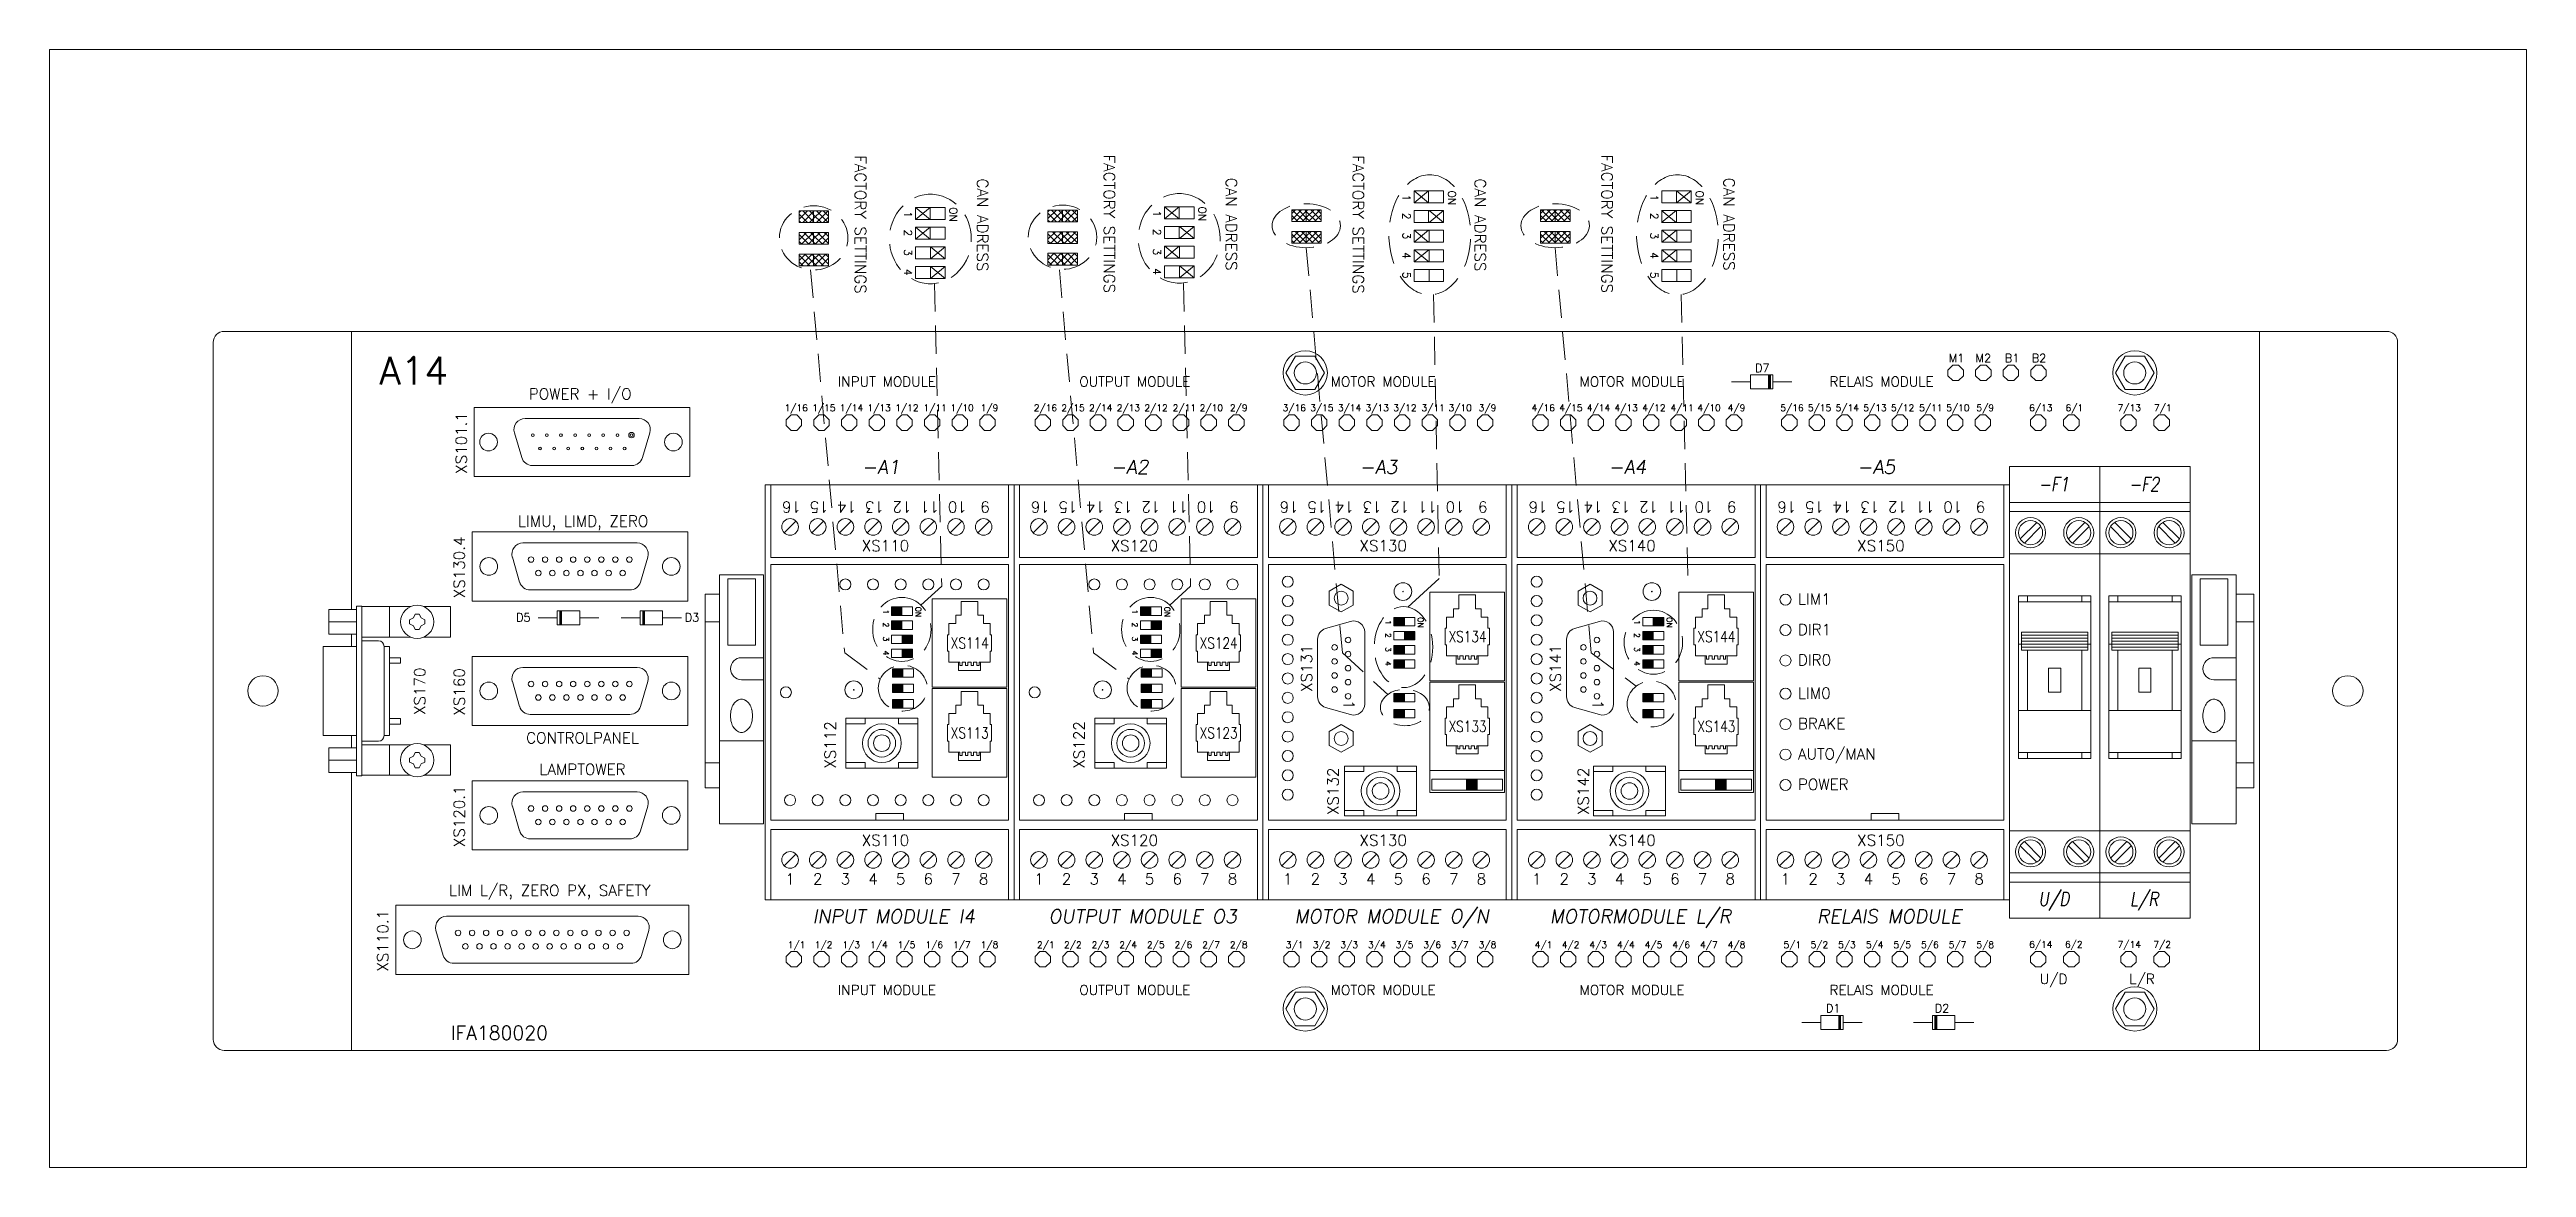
# Model space of a CAD drawing. Extents: x -2993 to 3661, y -4147 to -1441.
# Drawn here: x 3213.5 to 3661.4, y -3603.7 to -3401.6 of the extents above; entities that cross this region are included whole.
import ezdxf
from ezdxf.enums import TextEntityAlignment as Align

# ---------------------------------------------------------------- set-up
doc = ezdxf.new("R2010")
doc.units = 0
doc.header["$LTSCALE"] = 0.1
doc.header["$MEASUREMENT"] = 0
doc.linetypes.add('DASHED', pattern=[19.05, 12.7, -6.35])
doc.layers.get('0').update_dxf_attribs({"linetype": 'CONTINUOUS'})
for name, color, linetype in [('20', 7, 'CONTINUOUS'), ('21', 7, 'CONTINUOUS'), ('FUNCTIE', 20, 'CONTINUOUS'), ('KLEMMEN', 7, 'CONTINUOUS'), ('KLEMMENMA', 6, 'CONTINUOUS'), ('LAYOUT', 7, 'CONTINUOUS'), ('MONTAGEPLAAT', 230, 'CONTINUOUS'), ('MOTMODULE', 7, 'CONTINUOUS'), ('NRS', 1, 'CONTINUOUS'), ('ONDERDELEN', 7, 'CONTINUOUS')]:
    doc.layers.add(name, color=color, linetype=linetype)
doc.styles.get("Standard").update_dxf_attribs({"font": 'simplex.shx'})

msp = doc.modelspace()

# ---------------------------------------------------------------- texts
at = {"color": 7, "lineweight": 13}
msp.add_text('A14', height=5, dxfattribs=at).set_placement((3273.15, -3457.16), align=Align.TOP_LEFT)
at = {"layer": '21', "lineweight": 13}
for s, height, p in [('M1', 1.5, (3556.92, -3458.16)), ('M2', 1.5, (3561.78, -3458.16)), ('B1', 1.5, (3567.09, -3458.16)), ('B2', 1.5, (3571.95, -3458.16)), ('5/10', 1.2, (3556.49, -3467)), ('5/9', 1.2, (3561.95, -3467)), ('6/13', 1.2, (3571.49, -3467)), ('6/1', 1.2, (3578.07, -3467)), ('7/13', 1.2, (3587.48, -3467)), ('7/1', 1.2, (3594.06, -3467)), ('7/2', 1.2, (3593.95, -3564.01)), ('L/R', 1.8, (3589.59, -3570.55))]:
    msp.add_text(s, height=height, dxfattribs=at).set_placement(p)
at = {"layer": '21', "color": 7, "lineweight": 13}
for s, height, p in [('INPUT MODULE', 1.8, (3356.07, -3462.55)), ('OUTPUT MODULE', 1.8, (3399.73, -3462.55)), ('MOTOR MODULE', 1.8, (3445.19, -3462.55)), ('MOTOR MODULE', 1.8, (3490.19, -3462.55)), ('D7', 1.5, (3521.92, -3459.94)), ('RELAIS MODULE', 1.8, (3535.39, -3462.55)), ('1/16', 1.2, (3346.43, -3467)), ('1/15', 1.2, (3351.43, -3467)), ('1/14', 1.2, (3356.43, -3467)), ('1/13', 1.2, (3361.43, -3467)), ('1/12', 1.2, (3366.44, -3467)), ('1/11', 1.2, (3371.55, -3467)), ('1/10', 1.2, (3376.43, -3467)), ('1/9', 1.2, (3381.89, -3467)), ('2/16', 1.2, (3391.5, -3467)), ('2/15', 1.2, (3396.49, -3467)), ('2/14', 1.2, (3401.5, -3467)), ('2/13', 1.2, (3406.5, -3467)), ('2/12', 1.2, (3411.5, -3467)), ('2/11', 1.2, (3416.61, -3467)), ('2/10', 1.2, (3421.5, -3467)), ('2/9', 1.2, (3426.96, -3467)), ('3/16', 1.2, (3436.49, -3467)), ('3/15', 1.2, (3441.48, -3467)), ('3/14', 1.2, (3446.49, -3467)), ('3/13', 1.2, (3451.49, -3467)), ('3/12', 1.2, (3456.49, -3467)), ('3/11', 1.2, (3461.6, -3467)), ('3/10', 1.2, (3466.49, -3467)), ('3/9', 1.2, (3471.95, -3467)), ('4/16', 1.2, (3481.51, -3467)), ('4/15', 1.2, (3486.51, -3467)), ('4/14', 1.2, (3491.51, -3467)), ('4/13', 1.2, (3496.51, -3467)), ('4/12', 1.2, (3501.52, -3467)), ('4/11', 1.2, (3506.63, -3467)), ('4/10', 1.2, (3511.51, -3467)), ('4/9', 1.2, (3516.98, -3467)), ('5/16', 1.2, (3526.49, -3467)), ('5/15', 1.2, (3531.48, -3467)), ('5/14', 1.2, (3536.49, -3467)), ('5/13', 1.2, (3541.49, -3467)), ('5/12', 1.2, (3546.49, -3467)), ('5/11', 1.2, (3551.6, -3467)), ('D5', 1.5, (3297.88, -3505.04)), ('D3', 1.5, (3328.38, -3505.04)), ('1/1', 1.2, (3347.01, -3564.07)), ('1/2', 1.2, (3351.9, -3564.07)), ('1/3', 1.2, (3356.9, -3564.07)), ('1/4', 1.2, (3361.9, -3564.07)), ('1/5', 1.2, (3366.89, -3564.07)), ('1/6', 1.2, (3371.9, -3564.07)), ('1/7', 1.2, (3376.9, -3564.07)), ('1/8', 1.2, (3381.89, -3564.07)), ('2/1', 1.2, (3392.08, -3564.07)), ('2/2', 1.2, (3396.97, -3564.07)), ('2/3', 1.2, (3401.96, -3564.07)), ('2/4', 1.2, (3406.97, -3564.07)), ('2/5', 1.2, (3411.96, -3564.07)), ('2/6', 1.2, (3416.96, -3564.07)), ('2/7', 1.2, (3421.96, -3564.07)), ('2/8', 1.2, (3426.96, -3564.07)), ('3/1', 1.2, (3437.07, -3564.07)), ('3/2', 1.2, (3441.96, -3564.07)), ('3/3', 1.2, (3446.95, -3564.07)), ('3/4', 1.2, (3451.95, -3564.07)), ('3/5', 1.2, (3456.95, -3564.07)), ('3/6', 1.2, (3461.95, -3564.07)), ('3/7', 1.2, (3466.95, -3564.07)), ('3/8', 1.2, (3471.95, -3564.07)), ('4/1', 1.2, (3482.09, -3564.07)), ('4/2', 1.2, (3486.98, -3564.07)), ('4/3', 1.2, (3491.98, -3564.07)), ('4/4', 1.2, (3496.98, -3564.07)), ('4/5', 1.2, (3501.97, -3564.07)), ('4/6', 1.2, (3506.98, -3564.07)), ('4/7', 1.2, (3511.98, -3564.07)), ('4/8', 1.2, (3516.98, -3564.07)), ('5/1', 1.2, (3527.07, -3564.07)), ('5/2', 1.2, (3531.96, -3564.07)), ('5/3', 1.2, (3536.95, -3564.07)), ('5/4', 1.2, (3541.96, -3564.07)), ('5/5', 1.2, (3546.95, -3564.07)), ('5/6', 1.2, (3551.95, -3564.07)), ('5/7', 1.2, (3556.95, -3564.07)), ('5/8', 1.2, (3561.95, -3564.07)), ('6/14', 1.2, (3571.49, -3564.01)), ('6/2', 1.2, (3577.96, -3564.01)), ('7/14', 1.2, (3587.48, -3564.01)), ('U/D', 1.8, (3573.42, -3570.55)), ('INPUT MODULE', 1.8, (3356.07, -3572.55)), ('OUTPUT MODULE', 1.8, (3399.73, -3572.55)), ('MOTOR MODULE', 1.8, (3445.19, -3572.55)), ('MOTOR MODULE', 1.8, (3490.19, -3572.55)), ('D1', 1.5, (3534.74, -3575.69)), ('RELAIS MODULE', 1.8, (3535.39, -3572.55)), ('D2', 1.5, (3554.42, -3575.69))]:
    msp.add_text(s, height=height, dxfattribs=at).set_placement(p)
at = {"layer": 'FUNCTIE', "color": 7, "lineweight": 13}
for s, p in [('POWER + I/O', (3309.48, -3464.89)), ('LIMU, LIMD, ZERO', (3310.01, -3487.89)), ('CONTROLPANEL', (3309.9, -3527.08)), ('LAMPTOWER', (3309.9, -3532.76)), ('LIM L/R, ZERO PX, SAFETY', (3303.98, -3554.65))]:
    msp.add_text(s, height=2, dxfattribs=at).set_placement(p, align=Align.CENTER)
at = {"layer": 'FUNCTIE', "color": 7, "lineweight": 13, "oblique": 10, "width": 0.8}
for s, p in [('U/D', (3575.93, -3556.45)), ('L/R', (3592.26, -3556.45))]:
    msp.add_text(s, height=2.5, dxfattribs=at).set_placement(p, align=Align.CENTER)
at = {"layer": 'LAYOUT', "color": 7, "lineweight": 13}
for s, p in [('FACTORY SETTINGS', (3359.16, -3420.74)), ('FACTORY SETTINGS', (3404.16, -3420.62)), ('FACTORY SETTINGS', (3449.16, -3420.74)), ('FACTORY SETTINGS', (3494.16, -3420.62)), ('CAN ADRESS', (3381.23, -3424.93)), ('CAN ADRESS', (3426.23, -3424.8)), ('CAN ADRESS', (3471.23, -3424.93)), ('CAN ADRESS', (3516.23, -3424.8))]:
    msp.add_text(s, height=2, rotation=270, dxfattribs=at).set_placement(p)
at = {"layer": 'LAYOUT', "color": 7, "linetype": 'Continuous', "lineweight": 13}
for s, height, p in [('ON', 1.4, (3376.26, -3430.13)), ('ON', 1.4, (3421.26, -3430)), ('1', 1.4, (3458.2, -3427.84)), ('ON', 1.4, (3466.4, -3427.11)), ('1', 1.4, (3502.99, -3427.84)), ('ON', 1.4, (3511.19, -3427.11)), ('1', 1.4, (3368.06, -3430.85)), ('2', 1.4, (3368.06, -3434.14)), ('1', 1.4, (3413.06, -3430.73)), ('2', 1.4, (3413.06, -3434.01)), ('2', 1.4, (3458.2, -3431.12)), ('3', 1.4, (3458.2, -3434.68)), ('2', 1.4, (3502.99, -3431.12)), ('3', 1.4, (3502.99, -3434.68)), ('3', 1.4, (3368.06, -3437.7)), ('3', 1.4, (3413.06, -3437.57)), ('4', 1.4, (3458.2, -3438.24)), ('4', 1.4, (3502.99, -3438.24)), ('4', 1.4, (3368.06, -3441.25)), ('4', 1.4, (3413.06, -3441.13)), ('5', 1.4, (3458.2, -3441.79)), ('5', 1.4, (3502.99, -3441.79)), ('ON', 1, (3370.13, -3502.35)), ('ON', 1, (3415.13, -3502.35)), ('1', 1, (3364.27, -3502.86)), ('2', 1, (3364.27, -3505.21)), ('1', 1, (3409.27, -3502.86)), ('2', 1, (3409.27, -3505.21)), ('1', 1, (3455.08, -3504.77)), ('ON', 1, (3460.94, -3504.26)), ('1', 1, (3500.08, -3504.77)), ('ON', 1, (3505.94, -3504.26)), ('3', 1, (3364.27, -3507.75)), ('4', 1, (3364.27, -3510.29)), ('3', 1, (3409.27, -3507.75)), ('4', 1, (3409.27, -3510.29)), ('2', 1, (3455.08, -3507.12)), ('3', 1, (3455.08, -3509.66)), ('2', 1, (3500.08, -3507.12)), ('3', 1, (3500.08, -3509.66)), ('4', 1, (3455.08, -3512.2)), ('4', 1, (3500.08, -3512.2))]:
    msp.add_text(s, height=height, rotation=270, dxfattribs=at).set_placement(p)
at = {"layer": 'MONTAGEPLAAT', "color": 7, "lineweight": 13}
msp.add_text('IFA180020', height=2.5, dxfattribs=at).set_placement((3303.65, -3581.41), align=Align.BOTTOM_RIGHT)
at = {"layer": 'MOTMODULE', "color": 7, "lineweight": 13}
for s, rotation, p in [('XS101.1', 90, (3288.97, -3472.75)), ('XS130.4', 90, (3288.6, -3495.25)), ('XS170', 90, (3281.46, -3517.63)), ('XS160', 90, (3288.6, -3517.75)), ('1', 270, (3447.5, -3520.08)), ('1', 270, (3492.5, -3520.08)), ('XS120.1', 90, (3288.6, -3540.25)), ('XS110.1', 90, (3274.78, -3562.75))]:
    msp.add_text(s, height=2, rotation=rotation, dxfattribs=at).set_placement(p, align=Align.CENTER)
at = {"layer": 'MOTMODULE', "color": 7, "lineweight": 13, "text_generation_flag": 6}
for s, p in [('16', (3347.68, -3483.33)), ('15', (3352.68, -3483.33)), ('14', (3357.68, -3483.33)), ('13', (3362.68, -3483.33)), ('12', (3367.68, -3483.33)), ('11', (3372.68, -3483.33)), ('10', (3377.68, -3483.33)), ('9', (3382.68, -3483.33)), ('16', (3392.68, -3483.33)), ('15', (3397.68, -3483.33)), ('14', (3402.68, -3483.33)), ('13', (3407.68, -3483.33)), ('12', (3412.68, -3483.33)), ('11', (3417.68, -3483.33)), ('10', (3422.68, -3483.33)), ('9', (3427.68, -3483.33)), ('16', (3437.68, -3483.33)), ('15', (3442.68, -3483.33)), ('14', (3447.68, -3483.33)), ('13', (3452.68, -3483.33)), ('12', (3457.68, -3483.33)), ('11', (3462.68, -3483.33)), ('10', (3467.68, -3483.33)), ('9', (3472.68, -3483.33)), ('16', (3482.68, -3483.33)), ('15', (3487.68, -3483.33)), ('14', (3492.68, -3483.33)), ('13', (3497.68, -3483.33)), ('12', (3502.68, -3483.33)), ('11', (3507.68, -3483.33)), ('10', (3512.68, -3483.33)), ('9', (3517.68, -3483.33)), ('16', (3527.68, -3483.33)), ('15', (3532.68, -3483.33)), ('14', (3537.68, -3483.33)), ('13', (3542.68, -3483.33)), ('12', (3547.68, -3483.33)), ('11', (3552.68, -3483.33)), ('10', (3557.68, -3483.33)), ('9', (3562.68, -3483.33))]:
    msp.add_text(s, height=2, dxfattribs=at).set_placement(p, align=Align.CENTER)
at = {"layer": 'MOTMODULE', "color": 7, "lineweight": 13}
for s, p in [('XS110', (3364.68, -3492.33)), ('XS120', (3409.68, -3492.33)), ('XS130', (3454.68, -3492.33)), ('XS140', (3499.68, -3492.33)), ('XS150', (3544.68, -3492.33)), ('XS110', (3364.68, -3545.58)), ('XS120', (3409.68, -3545.58)), ('XS130', (3454.68, -3545.58)), ('XS140', (3499.68, -3545.58)), ('XS150', (3544.68, -3545.58)), ('1', (3347.43, -3552.58)), ('2', (3352.43, -3552.58)), ('3', (3357.43, -3552.58)), ('4', (3362.43, -3552.58)), ('5', (3367.43, -3552.58)), ('6', (3372.43, -3552.58)), ('7', (3377.43, -3552.58)), ('8', (3382.43, -3552.58)), ('1', (3392.43, -3552.58)), ('2', (3397.43, -3552.58)), ('3', (3402.43, -3552.58)), ('4', (3407.43, -3552.58)), ('5', (3412.43, -3552.58)), ('6', (3417.43, -3552.58)), ('7', (3422.43, -3552.58)), ('8', (3427.43, -3552.58)), ('1', (3437.43, -3552.58)), ('2', (3442.43, -3552.58)), ('3', (3447.43, -3552.58)), ('4', (3452.43, -3552.58)), ('5', (3457.43, -3552.58)), ('6', (3462.43, -3552.58)), ('7', (3467.43, -3552.58)), ('8', (3472.43, -3552.58)), ('1', (3482.43, -3552.58)), ('2', (3487.43, -3552.58)), ('3', (3492.43, -3552.58)), ('4', (3497.43, -3552.58)), ('5', (3502.43, -3552.58)), ('6', (3507.43, -3552.58)), ('7', (3512.43, -3552.58)), ('8', (3517.43, -3552.58)), ('1', (3527.43, -3552.58)), ('2', (3532.43, -3552.58)), ('3', (3537.43, -3552.58)), ('4', (3542.43, -3552.58)), ('5', (3547.43, -3552.58)), ('6', (3552.43, -3552.58)), ('7', (3557.43, -3552.58)), ('8', (3562.43, -3552.58))]:
    msp.add_text(s, height=2, dxfattribs=at).set_placement(p, align=Align.CENTER)
for s, p in [('LIM1', (3529.68, -3502.58)), ('DIR1', (3529.68, -3508.08)), ('DIR0', (3529.68, -3513.58)), ('LIM0', (3529.68, -3519.58)), ('BRAKE', (3529.68, -3525.08)), ('AUTO/MAN', (3529.68, -3530.58)), ('POWER', (3529.68, -3536.08))]:
    msp.add_text(s, height=2, dxfattribs=at).set_placement(p, align=Align.BOTTOM_LEFT)
at = {"layer": 'MOTMODULE', "color": 7, "lineweight": 13, "width": 0.8}
for s, p in [('XS134', (3469.93, -3507.75)), ('XS144', (3514.93, -3507.75)), ('XS114', (3379.93, -3508.93)), ('XS124', (3424.93, -3508.93)), ('XS113', (3379.93, -3525.18)), ('XS123', (3424.93, -3525.18)), ('XS133', (3469.93, -3524)), ('XS143', (3514.93, -3524))]:
    msp.add_text(s, height=2, dxfattribs=at).set_placement(p, align=Align.MIDDLE_CENTER)
at = {"layer": 'MOTMODULE', "color": 7, "lineweight": 13}
for s, p in [('XS131', (3440.83, -3513.47)), ('XS141', (3485.83, -3513.47)), ('XS112', (3354.68, -3527.34)), ('XS122', (3399.68, -3527.34)), ('XS132', (3445.61, -3535.73)), ('XS142', (3490.86, -3535.73))]:
    msp.add_text(s, height=2, rotation=90, dxfattribs=at).set_placement(p, align=Align.MIDDLE_CENTER)
at = {"layer": 'MOTMODULE', "color": 7, "lineweight": 13, "oblique": 10}
for s, p in [('INPUT MODULE I4', (3366.18, -3559.58)), ('OUTPUT MODULE O3', (3411.18, -3559.58)), ('MOTOR MODULE O/N', (3456.18, -3559.58)), ('MOTORMODULE L/R', (3501.18, -3559.58)), ('RELAIS MODULE', (3546.18, -3559.58))]:
    msp.add_text(s, height=2.5, dxfattribs=at).set_placement(p, align=Align.CENTER)
at = {"layer": 'NRS', "color": 7, "lineweight": 13, "oblique": 10}
for s, p in [('-A1', (3363.82, -3478.33)), ('-A2', (3408.82, -3478.33)), ('-A3', (3453.82, -3478.33)), ('-A4', (3498.82, -3478.33)), ('-A5', (3543.82, -3478.33))]:
    msp.add_text(s, height=2.5, dxfattribs=at).set_placement(p, align=Align.CENTER)
at = {"layer": 'NRS', "color": 7, "lineweight": 13, "oblique": 10, "width": 0.8}
for s, p in [('-F1', (3575.93, -3481.45)), ('-F2', (3592.26, -3481.45))]:
    msp.add_text(s, height=2.5, dxfattribs=at).set_placement(p, align=Align.CENTER)

# ---------------------------------------------------------------- linework, layer by layer
at = {"color": 7, "lineweight": 13}
for p, q in [((3370.13, -3430.2), (3372.76, -3432.33)), ((3372.76, -3430.2), (3370.13, -3432.33)), ((3372.76, -3432.33), (3372.76, -3430.2)), ((3415.13, -3430.07), (3417.76, -3432.2)), ((3417.76, -3430.07), (3415.13, -3432.2)), ((3460.27, -3427.18), (3462.9, -3429.31)), ((3462.9, -3427.18), (3460.27, -3429.31)), ((3462.97, -3430.74), (3465.6, -3432.87)), ((3465.6, -3430.74), (3462.97, -3432.87)), ((3505.03, -3430.74), (3507.66, -3432.87)), ((3507.66, -3430.74), (3505.03, -3432.87)), ((3507.73, -3427.18), (3510.36, -3429.31)), ((3510.36, -3427.18), (3507.73, -3429.31)), ((3370.13, -3433.75), (3372.76, -3435.89)), ((3372.76, -3433.75), (3370.13, -3435.89)), ((3417.83, -3433.63), (3420.47, -3435.76)), ((3420.47, -3433.63), (3417.83, -3435.76)), ((3460.27, -3434.29), (3462.9, -3436.43)), ((3462.9, -3434.29), (3460.27, -3436.43)), ((3505.06, -3434.29), (3507.69, -3436.43)), ((3507.69, -3434.29), (3505.06, -3436.43)), ((3372.83, -3437.31), (3375.47, -3439.44)), ((3375.47, -3437.31), (3372.83, -3439.44)), ((3415.17, -3437.18), (3417.8, -3439.32)), ((3417.8, -3437.18), (3415.17, -3439.32)), ((3460.3, -3437.85), (3462.93, -3439.98)), ((3462.93, -3437.85), (3460.3, -3439.98)), ((3505.09, -3437.85), (3507.73, -3439.98)), ((3507.73, -3437.85), (3505.09, -3439.98)), ((3372.83, -3440.86), (3375.47, -3443)), ((3375.47, -3440.86), (3372.83, -3443)), ((3417.83, -3440.74), (3420.47, -3442.87)), ((3420.47, -3440.74), (3417.83, -3442.87)), ((3437.09, -3460.08), (3438.84, -3457.05)), ((3438.84, -3457.05), (3442.34, -3457.05)), ((3442.34, -3457.05), (3444.09, -3460.08)), ((3438.84, -3463.11), (3437.09, -3460.08)), ((3444.09, -3460.08), (3442.34, -3463.11)), ((3442.34, -3463.11), (3438.84, -3463.11)), ((3270.01, -3502.34), (3278.81, -3502.34)), ((3275.01, -3502.34), (3275.01, -3507.84)), ((3281.21, -3502.34), (3286.01, -3502.34)), ((3286.01, -3502.34), (3286.01, -3507.84)), ((3270.01, -3502.59), (3270.01, -3508.09)), ((3279.31, -3504.39), (3278.61, -3504.74)), ((3278.61, -3504.74), (3278.61, -3505.09)), ((3278.61, -3505.44), (3278.61, -3505.09)), ((3279.31, -3505.79), (3278.61, -3505.44)), ((3279.66, -3503.69), (3279.31, -3504.39)), ((3279.66, -3506.49), (3279.31, -3505.79)), ((3280.01, -3503.69), (3279.66, -3503.69)), ((3280.01, -3506.49), (3279.66, -3506.49)), ((3280.01, -3503.69), (3280.36, -3503.69)), ((3280.01, -3506.49), (3280.36, -3506.49)), ((3280.36, -3503.69), (3280.71, -3504.39)), ((3280.36, -3506.49), (3280.71, -3505.79)), ((3280.71, -3504.39), (3281.41, -3504.74)), ((3280.71, -3505.79), (3281.41, -3505.44)), ((3281.41, -3504.74), (3281.41, -3505.09)), ((3281.41, -3505.44), (3281.41, -3505.09)), ((3270.01, -3507.84), (3278.81, -3507.84)), ((3281.21, -3507.84), (3286.01, -3507.84)), ((3277.01, -3511.59), (3275.01, -3511.59)), ((3277.01, -3512.59), (3275.01, -3512.59)), ((3277.01, -3512.59), (3277.01, -3511.59)), ((3277.01, -3522.59), (3275.01, -3522.59)), ((3277.01, -3523.59), (3275.01, -3523.59)), ((3277.01, -3522.59), (3277.01, -3523.59)), ((3270.01, -3527.34), (3278.81, -3527.34)), ((3270.01, -3532.84), (3270.01, -3527.34)), ((3275.01, -3532.84), (3275.01, -3527.34)), ((3279.31, -3529.39), (3278.61, -3529.74)), ((3279.66, -3528.69), (3279.31, -3529.39)), ((3280.01, -3528.69), (3279.66, -3528.69)), ((3280.01, -3528.69), (3280.36, -3528.69)), ((3280.36, -3528.69), (3280.71, -3529.39)), ((3280.71, -3529.39), (3281.41, -3529.74)), ((3281.21, -3527.34), (3286.01, -3527.34)), ((3286.01, -3532.84), (3286.01, -3527.34)), ((3270.01, -3532.84), (3278.81, -3532.84)), ((3278.61, -3529.74), (3278.61, -3530.09)), ((3278.61, -3530.44), (3278.61, -3530.09)), ((3279.31, -3530.79), (3278.61, -3530.44)), ((3279.66, -3531.49), (3279.31, -3530.79)), ((3280.01, -3531.49), (3279.66, -3531.49)), ((3280.01, -3531.49), (3280.36, -3531.49)), ((3280.36, -3531.49), (3280.71, -3530.79)), ((3280.71, -3530.79), (3281.41, -3530.44)), ((3281.21, -3532.84), (3286.01, -3532.84)), ((3281.41, -3529.74), (3281.41, -3530.09)), ((3281.41, -3530.44), (3281.41, -3530.09)), ((3438.84, -3572.05), (3442.34, -3572.05)), ((3587.09, -3575.08), (3588.84, -3572.05)), ((3588.84, -3578.11), (3587.09, -3575.08))]:
    msp.add_line(p, q, dxfattribs=at)
at = {"lineweight": 13}
for p, q in [((3587.09, -3460.08), (3588.84, -3457.05)), ((3588.84, -3457.05), (3592.34, -3457.05)), ((3592.34, -3457.05), (3594.09, -3460.08)), ((3588.84, -3463.11), (3587.09, -3460.08)), ((3594.09, -3460.08), (3592.34, -3463.11)), ((3592.34, -3463.11), (3588.84, -3463.11)), ((3437.09, -3575.08), (3438.84, -3572.05)), ((3442.34, -3572.05), (3444.09, -3575.08)), ((3588.84, -3572.05), (3592.34, -3572.05)), ((3592.34, -3572.05), (3594.09, -3575.08)), ((3438.84, -3578.11), (3437.09, -3575.08)), ((3442.34, -3578.11), (3438.84, -3578.11)), ((3444.09, -3575.08), (3442.34, -3578.11)), ((3592.34, -3578.11), (3588.84, -3578.11)), ((3594.09, -3575.08), (3592.34, -3578.11))]:
    msp.add_line(p, q, dxfattribs=at)
at = {"color": 7, "lineweight": 13, "ltscale": 5}
for p, q in [((3269.01, -3502.84), (3264.01, -3502.84)), ((3264.01, -3502.84), (3264.01, -3507.34)), ((3269.01, -3505.09), (3264.01, -3505.09)), ((3269.01, -3507.34), (3269.01, -3502.84)), ((3264.01, -3507.34), (3269.01, -3507.34)), ((3264.01, -3532.34), (3264.01, -3527.84)), ((3264.01, -3527.84), (3269.01, -3527.84)), ((3269.01, -3527.84), (3269.01, -3532.34)), ((3269.01, -3530.09), (3264.01, -3530.09)), ((3269.01, -3532.34), (3264.01, -3532.34))]:
    msp.add_line(p, q, dxfattribs=at)
at = {"color": 7, "lineweight": 13}
msp.add_lwpolyline([(3213.52, -3603.74), (3661.41, -3603.74), (3661.41, -3401.62), (3213.52, -3401.62)], close=True, dxfattribs=at)
for centre, radius in [((3440.59, -3460.08), 4), ((3280.01, -3505.09), 3), ((3280.01, -3530.09), 3), ((3590.59, -3575.08), 4)]:
    msp.add_circle(centre, radius, dxfattribs=at)
at = {"lineweight": 13}
for centre in [(3590.59, -3460.08), (3440.59, -3575.08)]:
    msp.add_circle(centre, 4, dxfattribs=at)
at = {"layer": '20', "color": 7, "lineweight": 13}
for p, q in [((3269.01, -3532.91), (3269.01, -3502.27)), ((3269.01, -3502.27), (3270.01, -3502.27)), ((3270.01, -3502.27), (3270.01, -3532.91)), ((3263.01, -3525.66), (3263.01, -3509.52)), ((3269.01, -3509.52), (3263.01, -3509.52)), ((3270.01, -3508.52), (3273.01, -3508.52)), ((3274.01, -3525.66), (3274.01, -3509.52)), ((3275.01, -3509.52), (3274.01, -3509.52)), ((3275.01, -3525.66), (3275.01, -3509.52)), ((3269.01, -3525.66), (3263.01, -3525.66)), ((3270.01, -3526.66), (3273.01, -3526.66)), ((3274.01, -3525.66), (3275.01, -3525.66)), ((3270.01, -3532.91), (3269.01, -3532.91))]:
    msp.add_line(p, q, dxfattribs=at)
msp.add_circle((3440.59, -3460.08), 2, dxfattribs=at)
at = {"layer": '20', "lineweight": 13}
for centre in [(3590.59, -3460.08), (3440.59, -3575.08), (3590.59, -3575.08)]:
    msp.add_circle(centre, 2, dxfattribs=at)
at = {"layer": '20', "color": 7, "lineweight": 13}
for centre, start, end in [((3273.01, -3509.52), 0, 90), ((3273.01, -3525.66), 270, 0)]:
    msp.add_arc(centre, 1, start, end, dxfattribs=at)
at = {"layer": '21', "color": 7, "lineweight": 13}
for p, q in [((3521.1, -3461.72), (3517.67, -3461.72)), ((3521.1, -3462.99), (3521.1, -3460.45)), ((3521.1, -3460.45), (3525.16, -3460.45)), ((3525.16, -3460.45), (3525.16, -3462.99)), ((3525.16, -3461.72), (3528.59, -3461.72)), ((3525.16, -3462.99), (3521.1, -3462.99)), ((3346.72, -3468.57), (3347.61, -3467.68)), ((3346.72, -3469.59), (3346.72, -3468.57)), ((3347.61, -3470.48), (3346.72, -3469.59)), ((3347.61, -3467.68), (3348.62, -3467.68)), ((3348.62, -3470.48), (3347.61, -3470.48)), ((3348.62, -3467.68), (3349.51, -3468.57)), ((3349.51, -3469.59), (3348.62, -3470.48)), ((3349.51, -3468.57), (3349.51, -3469.59)), ((3351.72, -3468.57), (3352.61, -3467.68)), ((3351.72, -3469.59), (3351.72, -3468.57)), ((3352.61, -3470.48), (3351.72, -3469.59)), ((3352.61, -3467.68), (3353.62, -3467.68)), ((3353.62, -3470.48), (3352.61, -3470.48)), ((3353.62, -3467.68), (3354.51, -3468.57)), ((3354.51, -3469.59), (3353.62, -3470.48)), ((3354.51, -3468.57), (3354.51, -3469.59)), ((3356.72, -3468.57), (3357.61, -3467.68)), ((3356.72, -3469.59), (3356.72, -3468.57)), ((3357.61, -3470.48), (3356.72, -3469.59)), ((3357.61, -3467.68), (3358.62, -3467.68)), ((3358.62, -3470.48), (3357.61, -3470.48)), ((3358.62, -3467.68), (3359.51, -3468.57)), ((3359.51, -3469.59), (3358.62, -3470.48)), ((3359.51, -3468.57), (3359.51, -3469.59)), ((3361.72, -3468.57), (3362.61, -3467.68)), ((3361.72, -3469.59), (3361.72, -3468.57)), ((3362.61, -3470.48), (3361.72, -3469.59)), ((3362.61, -3467.68), (3363.62, -3467.68)), ((3363.62, -3470.48), (3362.61, -3470.48)), ((3363.62, -3467.68), (3364.51, -3468.57)), ((3364.51, -3469.59), (3363.62, -3470.48)), ((3364.51, -3468.57), (3364.51, -3469.59)), ((3366.72, -3468.57), (3367.61, -3467.68)), ((3366.72, -3469.59), (3366.72, -3468.57)), ((3367.61, -3470.48), (3366.72, -3469.59)), ((3367.61, -3467.68), (3368.62, -3467.68)), ((3368.62, -3470.48), (3367.61, -3470.48)), ((3368.62, -3467.68), (3369.51, -3468.57)), ((3369.51, -3469.59), (3368.62, -3470.48)), ((3369.51, -3468.57), (3369.51, -3469.59)), ((3371.72, -3468.57), (3372.61, -3467.68)), ((3371.72, -3469.59), (3371.72, -3468.57)), ((3372.61, -3470.48), (3371.72, -3469.59)), ((3372.61, -3467.68), (3373.62, -3467.68)), ((3373.62, -3470.48), (3372.61, -3470.48)), ((3373.62, -3467.68), (3374.51, -3468.57)), ((3374.51, -3469.59), (3373.62, -3470.48)), ((3374.51, -3468.57), (3374.51, -3469.59)), ((3376.72, -3468.57), (3377.61, -3467.68)), ((3376.72, -3469.59), (3376.72, -3468.57)), ((3377.61, -3470.48), (3376.72, -3469.59)), ((3377.61, -3467.68), (3378.62, -3467.68)), ((3378.62, -3470.48), (3377.61, -3470.48)), ((3378.62, -3467.68), (3379.51, -3468.57)), ((3379.51, -3469.59), (3378.62, -3470.48)), ((3379.51, -3468.57), (3379.51, -3469.59)), ((3381.72, -3468.57), (3382.61, -3467.68)), ((3381.72, -3469.59), (3381.72, -3468.57)), ((3382.61, -3470.48), (3381.72, -3469.59)), ((3382.61, -3467.68), (3383.62, -3467.68)), ((3383.62, -3470.48), (3382.61, -3470.48)), ((3383.62, -3467.68), (3384.51, -3468.57)), ((3384.51, -3469.59), (3383.62, -3470.48)), ((3384.51, -3468.57), (3384.51, -3469.59)), ((3391.72, -3468.57), (3392.61, -3467.68)), ((3391.72, -3469.59), (3391.72, -3468.57)), ((3392.61, -3470.48), (3391.72, -3469.59)), ((3392.61, -3467.68), (3393.62, -3467.68)), ((3393.62, -3470.48), (3392.61, -3470.48)), ((3393.62, -3467.68), (3394.51, -3468.57)), ((3394.51, -3469.59), (3393.62, -3470.48)), ((3394.51, -3468.57), (3394.51, -3469.59)), ((3396.72, -3468.57), (3397.61, -3467.68)), ((3396.72, -3469.59), (3396.72, -3468.57)), ((3397.61, -3470.48), (3396.72, -3469.59)), ((3397.61, -3467.68), (3398.62, -3467.68)), ((3398.62, -3470.48), (3397.61, -3470.48)), ((3398.62, -3467.68), (3399.51, -3468.57)), ((3399.51, -3469.59), (3398.62, -3470.48)), ((3399.51, -3468.57), (3399.51, -3469.59)), ((3401.72, -3468.57), (3402.61, -3467.68)), ((3401.72, -3469.59), (3401.72, -3468.57)), ((3402.61, -3470.48), (3401.72, -3469.59)), ((3402.61, -3467.68), (3403.62, -3467.68)), ((3403.62, -3470.48), (3402.61, -3470.48)), ((3403.62, -3467.68), (3404.51, -3468.57)), ((3404.51, -3469.59), (3403.62, -3470.48)), ((3404.51, -3468.57), (3404.51, -3469.59)), ((3406.72, -3468.57), (3407.61, -3467.68)), ((3406.72, -3469.59), (3406.72, -3468.57)), ((3407.61, -3470.48), (3406.72, -3469.59)), ((3407.61, -3467.68), (3408.62, -3467.68)), ((3408.62, -3470.48), (3407.61, -3470.48)), ((3408.62, -3467.68), (3409.51, -3468.57)), ((3409.51, -3469.59), (3408.62, -3470.48)), ((3409.51, -3468.57), (3409.51, -3469.59)), ((3411.72, -3468.57), (3412.61, -3467.68)), ((3411.72, -3469.59), (3411.72, -3468.57)), ((3412.61, -3470.48), (3411.72, -3469.59)), ((3412.61, -3467.68), (3413.62, -3467.68)), ((3413.62, -3470.48), (3412.61, -3470.48)), ((3413.62, -3467.68), (3414.51, -3468.57)), ((3414.51, -3469.59), (3413.62, -3470.48)), ((3414.51, -3468.57), (3414.51, -3469.59)), ((3416.72, -3468.57), (3417.61, -3467.68)), ((3416.72, -3469.59), (3416.72, -3468.57)), ((3417.61, -3470.48), (3416.72, -3469.59)), ((3417.61, -3467.68), (3418.62, -3467.68)), ((3418.62, -3470.48), (3417.61, -3470.48)), ((3418.62, -3467.68), (3419.51, -3468.57)), ((3419.51, -3469.59), (3418.62, -3470.48)), ((3419.51, -3468.57), (3419.51, -3469.59)), ((3421.72, -3468.57), (3422.61, -3467.68)), ((3421.72, -3469.59), (3421.72, -3468.57)), ((3422.61, -3470.48), (3421.72, -3469.59)), ((3422.61, -3467.68), (3423.62, -3467.68)), ((3423.62, -3470.48), (3422.61, -3470.48)), ((3423.62, -3467.68), (3424.51, -3468.57)), ((3424.51, -3469.59), (3423.62, -3470.48)), ((3424.51, -3468.57), (3424.51, -3469.59)), ((3426.72, -3468.57), (3427.61, -3467.68)), ((3426.72, -3469.59), (3426.72, -3468.57)), ((3427.61, -3470.48), (3426.72, -3469.59)), ((3427.61, -3467.68), (3428.62, -3467.68)), ((3428.62, -3470.48), (3427.61, -3470.48)), ((3428.62, -3467.68), (3429.51, -3468.57)), ((3429.51, -3469.59), (3428.62, -3470.48)), ((3429.51, -3468.57), (3429.51, -3469.59)), ((3436.72, -3468.57), (3437.61, -3467.68)), ((3436.72, -3469.59), (3436.72, -3468.57)), ((3437.61, -3470.48), (3436.72, -3469.59)), ((3437.61, -3467.68), (3438.62, -3467.68)), ((3438.62, -3470.48), (3437.61, -3470.48)), ((3438.62, -3467.68), (3439.51, -3468.57)), ((3439.51, -3469.59), (3438.62, -3470.48)), ((3439.51, -3468.57), (3439.51, -3469.59)), ((3441.72, -3468.57), (3442.61, -3467.68)), ((3441.72, -3469.59), (3441.72, -3468.57)), ((3442.61, -3470.48), (3441.72, -3469.59)), ((3442.61, -3467.68), (3443.62, -3467.68)), ((3443.62, -3470.48), (3442.61, -3470.48)), ((3443.62, -3467.68), (3444.51, -3468.57)), ((3444.51, -3469.59), (3443.62, -3470.48)), ((3444.51, -3468.57), (3444.51, -3469.59)), ((3446.72, -3468.57), (3447.61, -3467.68)), ((3446.72, -3469.59), (3446.72, -3468.57)), ((3447.61, -3470.48), (3446.72, -3469.59)), ((3447.61, -3467.68), (3448.62, -3467.68)), ((3448.62, -3470.48), (3447.61, -3470.48)), ((3448.62, -3467.68), (3449.51, -3468.57)), ((3449.51, -3469.59), (3448.62, -3470.48)), ((3449.51, -3468.57), (3449.51, -3469.59)), ((3451.72, -3468.57), (3452.61, -3467.68)), ((3451.72, -3469.59), (3451.72, -3468.57)), ((3452.61, -3470.48), (3451.72, -3469.59)), ((3452.61, -3467.68), (3453.62, -3467.68)), ((3453.62, -3470.48), (3452.61, -3470.48)), ((3453.62, -3467.68), (3454.51, -3468.57)), ((3454.51, -3469.59), (3453.62, -3470.48)), ((3454.51, -3468.57), (3454.51, -3469.59)), ((3456.72, -3468.57), (3457.61, -3467.68)), ((3456.72, -3469.59), (3456.72, -3468.57)), ((3457.61, -3470.48), (3456.72, -3469.59)), ((3457.61, -3467.68), (3458.62, -3467.68)), ((3458.62, -3470.48), (3457.61, -3470.48)), ((3458.62, -3467.68), (3459.51, -3468.57)), ((3459.51, -3469.59), (3458.62, -3470.48)), ((3459.51, -3468.57), (3459.51, -3469.59)), ((3461.72, -3468.57), (3462.61, -3467.68)), ((3461.72, -3469.59), (3461.72, -3468.57)), ((3462.61, -3470.48), (3461.72, -3469.59)), ((3462.61, -3467.68), (3463.62, -3467.68)), ((3463.62, -3470.48), (3462.61, -3470.48)), ((3463.62, -3467.68), (3464.51, -3468.57)), ((3464.51, -3469.59), (3463.62, -3470.48)), ((3464.51, -3468.57), (3464.51, -3469.59)), ((3466.72, -3468.57), (3467.61, -3467.68)), ((3466.72, -3469.59), (3466.72, -3468.57)), ((3467.61, -3470.48), (3466.72, -3469.59)), ((3467.61, -3467.68), (3468.62, -3467.68)), ((3468.62, -3470.48), (3467.61, -3470.48)), ((3468.62, -3467.68), (3469.51, -3468.57)), ((3469.51, -3469.59), (3468.62, -3470.48)), ((3469.51, -3468.57), (3469.51, -3469.59)), ((3471.72, -3468.57), (3472.61, -3467.68)), ((3471.72, -3469.59), (3471.72, -3468.57)), ((3472.61, -3470.48), (3471.72, -3469.59)), ((3472.61, -3467.68), (3473.62, -3467.68)), ((3473.62, -3470.48), (3472.61, -3470.48)), ((3473.62, -3467.68), (3474.51, -3468.57)), ((3474.51, -3469.59), (3473.62, -3470.48)), ((3474.51, -3468.57), (3474.51, -3469.59)), ((3481.72, -3468.57), (3482.61, -3467.68)), ((3481.72, -3469.59), (3481.72, -3468.57)), ((3482.61, -3470.48), (3481.72, -3469.59)), ((3482.61, -3467.68), (3483.62, -3467.68)), ((3483.62, -3470.48), (3482.61, -3470.48)), ((3483.62, -3467.68), (3484.51, -3468.57)), ((3484.51, -3469.59), (3483.62, -3470.48)), ((3484.51, -3468.57), (3484.51, -3469.59)), ((3486.72, -3468.57), (3487.61, -3467.68)), ((3486.72, -3469.59), (3486.72, -3468.57)), ((3487.61, -3470.48), (3486.72, -3469.59)), ((3487.61, -3467.68), (3488.62, -3467.68)), ((3488.62, -3470.48), (3487.61, -3470.48)), ((3488.62, -3467.68), (3489.51, -3468.57)), ((3489.51, -3469.59), (3488.62, -3470.48)), ((3489.51, -3468.57), (3489.51, -3469.59)), ((3491.72, -3468.57), (3492.61, -3467.68)), ((3491.72, -3469.59), (3491.72, -3468.57)), ((3492.61, -3470.48), (3491.72, -3469.59)), ((3492.61, -3467.68), (3493.62, -3467.68)), ((3493.62, -3470.48), (3492.61, -3470.48)), ((3493.62, -3467.68), (3494.51, -3468.57)), ((3494.51, -3469.59), (3493.62, -3470.48)), ((3494.51, -3468.57), (3494.51, -3469.59)), ((3496.72, -3468.57), (3497.61, -3467.68)), ((3496.72, -3469.59), (3496.72, -3468.57)), ((3497.61, -3470.48), (3496.72, -3469.59)), ((3497.61, -3467.68), (3498.62, -3467.68)), ((3498.62, -3470.48), (3497.61, -3470.48)), ((3498.62, -3467.68), (3499.51, -3468.57)), ((3499.51, -3469.59), (3498.62, -3470.48)), ((3499.51, -3468.57), (3499.51, -3469.59)), ((3501.72, -3468.57), (3502.61, -3467.68)), ((3501.72, -3469.59), (3501.72, -3468.57)), ((3502.61, -3470.48), (3501.72, -3469.59)), ((3502.61, -3467.68), (3503.62, -3467.68)), ((3503.62, -3470.48), (3502.61, -3470.48)), ((3503.62, -3467.68), (3504.51, -3468.57)), ((3504.51, -3469.59), (3503.62, -3470.48)), ((3504.51, -3468.57), (3504.51, -3469.59)), ((3506.72, -3468.57), (3507.61, -3467.68)), ((3506.72, -3469.59), (3506.72, -3468.57)), ((3507.61, -3470.48), (3506.72, -3469.59)), ((3507.61, -3467.68), (3508.62, -3467.68)), ((3508.62, -3470.48), (3507.61, -3470.48)), ((3508.62, -3467.68), (3509.51, -3468.57)), ((3509.51, -3469.59), (3508.62, -3470.48)), ((3509.51, -3468.57), (3509.51, -3469.59)), ((3511.72, -3468.57), (3512.61, -3467.68)), ((3511.72, -3469.59), (3511.72, -3468.57)), ((3512.61, -3470.48), (3511.72, -3469.59)), ((3512.61, -3467.68), (3513.62, -3467.68)), ((3513.62, -3470.48), (3512.61, -3470.48)), ((3513.62, -3467.68), (3514.51, -3468.57)), ((3514.51, -3469.59), (3513.62, -3470.48)), ((3514.51, -3468.57), (3514.51, -3469.59)), ((3516.72, -3468.57), (3517.61, -3467.68)), ((3516.72, -3469.59), (3516.72, -3468.57)), ((3517.61, -3470.48), (3516.72, -3469.59)), ((3517.61, -3467.68), (3518.62, -3467.68)), ((3518.62, -3470.48), (3517.61, -3470.48)), ((3518.62, -3467.68), (3519.51, -3468.57)), ((3519.51, -3469.59), (3518.62, -3470.48)), ((3519.51, -3468.57), (3519.51, -3469.59)), ((3526.72, -3468.57), (3527.61, -3467.68)), ((3526.72, -3469.59), (3526.72, -3468.57)), ((3527.61, -3470.48), (3526.72, -3469.59)), ((3527.61, -3467.68), (3528.62, -3467.68)), ((3528.62, -3470.48), (3527.61, -3470.48)), ((3528.62, -3467.68), (3529.51, -3468.57)), ((3529.51, -3469.59), (3528.62, -3470.48)), ((3529.51, -3468.57), (3529.51, -3469.59)), ((3531.72, -3468.57), (3532.61, -3467.68)), ((3531.72, -3469.59), (3531.72, -3468.57)), ((3532.61, -3470.48), (3531.72, -3469.59)), ((3532.61, -3467.68), (3533.62, -3467.68)), ((3533.62, -3470.48), (3532.61, -3470.48)), ((3533.62, -3467.68), (3534.51, -3468.57)), ((3534.51, -3469.59), (3533.62, -3470.48)), ((3534.51, -3468.57), (3534.51, -3469.59)), ((3536.72, -3468.57), (3537.61, -3467.68)), ((3536.72, -3469.59), (3536.72, -3468.57)), ((3537.61, -3470.48), (3536.72, -3469.59)), ((3537.61, -3467.68), (3538.62, -3467.68)), ((3538.62, -3470.48), (3537.61, -3470.48)), ((3538.62, -3467.68), (3539.51, -3468.57)), ((3539.51, -3469.59), (3538.62, -3470.48)), ((3539.51, -3468.57), (3539.51, -3469.59)), ((3541.72, -3468.57), (3542.61, -3467.68)), ((3541.72, -3469.59), (3541.72, -3468.57)), ((3542.61, -3470.48), (3541.72, -3469.59)), ((3542.61, -3467.68), (3543.62, -3467.68)), ((3543.62, -3470.48), (3542.61, -3470.48)), ((3543.62, -3467.68), (3544.51, -3468.57)), ((3544.51, -3469.59), (3543.62, -3470.48)), ((3544.51, -3468.57), (3544.51, -3469.59)), ((3546.72, -3468.57), (3547.61, -3467.68)), ((3546.72, -3469.59), (3546.72, -3468.57)), ((3547.61, -3470.48), (3546.72, -3469.59)), ((3547.61, -3467.68), (3548.62, -3467.68)), ((3548.62, -3470.48), (3547.61, -3470.48)), ((3548.62, -3467.68), (3549.51, -3468.57)), ((3549.51, -3469.59), (3548.62, -3470.48)), ((3549.51, -3468.57), (3549.51, -3469.59)), ((3551.72, -3468.57), (3552.61, -3467.68)), ((3551.72, -3469.59), (3551.72, -3468.57)), ((3552.61, -3470.48), (3551.72, -3469.59)), ((3552.61, -3467.68), (3553.62, -3467.68)), ((3553.62, -3470.48), (3552.61, -3470.48)), ((3553.62, -3467.68), (3554.51, -3468.57)), ((3554.51, -3469.59), (3553.62, -3470.48)), ((3554.51, -3468.57), (3554.51, -3469.59)), ((3305.32, -3504.39), (3301.9, -3504.39)), ((3309.39, -3503.12), (3305.32, -3503.12)), ((3305.32, -3503.12), (3305.32, -3505.66)), ((3305.32, -3505.66), (3309.39, -3505.66)), ((3309.39, -3505.66), (3309.39, -3503.12)), ((3309.39, -3504.39), (3312.82, -3504.39)), ((3320.31, -3504.39), (3316.88, -3504.39)), ((3324.37, -3503.12), (3320.31, -3503.12)), ((3320.31, -3503.12), (3320.31, -3505.66)), ((3320.31, -3505.66), (3324.37, -3505.66)), ((3324.37, -3505.66), (3324.37, -3503.12)), ((3324.37, -3504.39), (3327.8, -3504.39)), ((3346.72, -3565.57), (3347.61, -3564.68)), ((3347.61, -3564.68), (3348.62, -3564.68)), ((3348.62, -3564.68), (3349.51, -3565.57)), ((3351.72, -3565.57), (3352.61, -3564.68)), ((3352.61, -3564.68), (3353.62, -3564.68)), ((3353.62, -3564.68), (3354.51, -3565.57)), ((3356.72, -3565.57), (3357.61, -3564.68)), ((3357.61, -3564.68), (3358.62, -3564.68)), ((3358.62, -3564.68), (3359.51, -3565.57)), ((3361.72, -3565.57), (3362.61, -3564.68)), ((3362.61, -3564.68), (3363.62, -3564.68)), ((3363.62, -3564.68), (3364.51, -3565.57)), ((3366.72, -3565.57), (3367.61, -3564.68)), ((3367.61, -3564.68), (3368.62, -3564.68)), ((3368.62, -3564.68), (3369.51, -3565.57)), ((3371.72, -3565.57), (3372.61, -3564.68)), ((3372.61, -3564.68), (3373.62, -3564.68)), ((3373.62, -3564.68), (3374.51, -3565.57)), ((3376.72, -3565.57), (3377.61, -3564.68)), ((3377.61, -3564.68), (3378.62, -3564.68)), ((3378.62, -3564.68), (3379.51, -3565.57)), ((3381.72, -3565.57), (3382.61, -3564.68)), ((3382.61, -3564.68), (3383.62, -3564.68)), ((3383.62, -3564.68), (3384.51, -3565.57)), ((3391.72, -3565.57), (3392.61, -3564.68)), ((3392.61, -3564.68), (3393.62, -3564.68)), ((3393.62, -3564.68), (3394.51, -3565.57)), ((3396.72, -3565.57), (3397.61, -3564.68)), ((3397.61, -3564.68), (3398.62, -3564.68)), ((3398.62, -3564.68), (3399.51, -3565.57)), ((3401.72, -3565.57), (3402.61, -3564.68)), ((3402.61, -3564.68), (3403.62, -3564.68)), ((3403.62, -3564.68), (3404.51, -3565.57)), ((3406.72, -3565.57), (3407.61, -3564.68)), ((3407.61, -3564.68), (3408.62, -3564.68)), ((3408.62, -3564.68), (3409.51, -3565.57)), ((3411.72, -3565.57), (3412.61, -3564.68)), ((3412.61, -3564.68), (3413.62, -3564.68)), ((3413.62, -3564.68), (3414.51, -3565.57)), ((3416.72, -3565.57), (3417.61, -3564.68)), ((3417.61, -3564.68), (3418.62, -3564.68)), ((3418.62, -3564.68), (3419.51, -3565.57)), ((3421.72, -3565.57), (3422.61, -3564.68)), ((3422.61, -3564.68), (3423.62, -3564.68)), ((3423.62, -3564.68), (3424.51, -3565.57)), ((3426.72, -3565.57), (3427.61, -3564.68)), ((3427.61, -3564.68), (3428.62, -3564.68)), ((3428.62, -3564.68), (3429.51, -3565.57)), ((3436.72, -3565.57), (3437.61, -3564.68)), ((3437.61, -3564.68), (3438.62, -3564.68)), ((3438.62, -3564.68), (3439.51, -3565.57)), ((3441.72, -3565.57), (3442.61, -3564.68)), ((3442.61, -3564.68), (3443.62, -3564.68)), ((3443.62, -3564.68), (3444.51, -3565.57)), ((3446.72, -3565.57), (3447.61, -3564.68)), ((3447.61, -3564.68), (3448.62, -3564.68)), ((3448.62, -3564.68), (3449.51, -3565.57)), ((3451.72, -3565.57), (3452.61, -3564.68)), ((3452.61, -3564.68), (3453.62, -3564.68)), ((3453.62, -3564.68), (3454.51, -3565.57)), ((3456.72, -3565.57), (3457.61, -3564.68)), ((3457.61, -3564.68), (3458.62, -3564.68)), ((3458.62, -3564.68), (3459.51, -3565.57)), ((3461.72, -3565.57), (3462.61, -3564.68)), ((3462.61, -3564.68), (3463.62, -3564.68)), ((3463.62, -3564.68), (3464.51, -3565.57)), ((3466.72, -3565.57), (3467.61, -3564.68)), ((3467.61, -3564.68), (3468.62, -3564.68)), ((3468.62, -3564.68), (3469.51, -3565.57)), ((3471.72, -3565.57), (3472.61, -3564.68)), ((3472.61, -3564.68), (3473.62, -3564.68)), ((3473.62, -3564.68), (3474.51, -3565.57)), ((3481.72, -3565.57), (3482.61, -3564.68)), ((3482.61, -3564.68), (3483.62, -3564.68)), ((3483.62, -3564.68), (3484.51, -3565.57)), ((3486.72, -3565.57), (3487.61, -3564.68)), ((3487.61, -3564.68), (3488.62, -3564.68)), ((3488.62, -3564.68), (3489.51, -3565.57)), ((3491.72, -3565.57), (3492.61, -3564.68)), ((3492.61, -3564.68), (3493.62, -3564.68)), ((3493.62, -3564.68), (3494.51, -3565.57)), ((3496.72, -3565.57), (3497.61, -3564.68)), ((3497.61, -3564.68), (3498.62, -3564.68)), ((3498.62, -3564.68), (3499.51, -3565.57)), ((3501.72, -3565.57), (3502.61, -3564.68)), ((3502.61, -3564.68), (3503.62, -3564.68)), ((3503.62, -3564.68), (3504.51, -3565.57)), ((3506.72, -3565.57), (3507.61, -3564.68)), ((3507.61, -3564.68), (3508.62, -3564.68)), ((3508.62, -3564.68), (3509.51, -3565.57)), ((3511.72, -3565.57), (3512.61, -3564.68)), ((3512.61, -3564.68), (3513.62, -3564.68)), ((3513.62, -3564.68), (3514.51, -3565.57)), ((3516.72, -3565.57), (3517.61, -3564.68)), ((3517.61, -3564.68), (3518.62, -3564.68)), ((3518.62, -3564.68), (3519.51, -3565.57)), ((3526.72, -3565.57), (3527.61, -3564.68)), ((3527.61, -3564.68), (3528.62, -3564.68)), ((3528.62, -3564.68), (3529.51, -3565.57)), ((3531.72, -3565.57), (3532.61, -3564.68)), ((3532.61, -3564.68), (3533.62, -3564.68)), ((3533.62, -3564.68), (3534.51, -3565.57)), ((3536.72, -3565.57), (3537.61, -3564.68)), ((3537.61, -3564.68), (3538.62, -3564.68)), ((3538.62, -3564.68), (3539.51, -3565.57)), ((3541.72, -3565.57), (3542.61, -3564.68)), ((3542.61, -3564.68), (3543.62, -3564.68)), ((3543.62, -3564.68), (3544.51, -3565.57)), ((3546.72, -3565.57), (3547.61, -3564.68)), ((3547.61, -3564.68), (3548.62, -3564.68)), ((3548.62, -3564.68), (3549.51, -3565.57)), ((3551.72, -3565.57), (3552.61, -3564.68)), ((3552.61, -3564.68), (3553.62, -3564.68)), ((3553.62, -3564.68), (3554.51, -3565.57)), ((3556.72, -3565.57), (3557.61, -3564.68)), ((3557.61, -3564.68), (3558.62, -3564.68)), ((3558.62, -3564.68), (3559.51, -3565.57)), ((3561.72, -3565.57), (3562.61, -3564.68)), ((3562.61, -3564.68), (3563.62, -3564.68)), ((3563.62, -3564.68), (3564.51, -3565.57)), ((3571.72, -3565.57), (3572.61, -3564.68)), ((3572.61, -3564.68), (3573.62, -3564.68)), ((3573.62, -3564.68), (3574.51, -3565.57)), ((3577.72, -3565.57), (3578.61, -3564.68)), ((3578.61, -3564.68), (3579.62, -3564.68)), ((3579.62, -3564.68), (3580.51, -3565.57)), ((3346.72, -3566.59), (3346.72, -3565.57)), ((3347.61, -3567.48), (3346.72, -3566.59)), ((3348.62, -3567.48), (3347.61, -3567.48)), ((3349.51, -3566.59), (3348.62, -3567.48)), ((3349.51, -3565.57), (3349.51, -3566.59)), ((3351.72, -3566.59), (3351.72, -3565.57)), ((3352.61, -3567.48), (3351.72, -3566.59)), ((3353.62, -3567.48), (3352.61, -3567.48)), ((3354.51, -3566.59), (3353.62, -3567.48)), ((3354.51, -3565.57), (3354.51, -3566.59)), ((3356.72, -3566.59), (3356.72, -3565.57)), ((3357.61, -3567.48), (3356.72, -3566.59)), ((3358.62, -3567.48), (3357.61, -3567.48)), ((3359.51, -3566.59), (3358.62, -3567.48)), ((3359.51, -3565.57), (3359.51, -3566.59)), ((3361.72, -3566.59), (3361.72, -3565.57)), ((3362.61, -3567.48), (3361.72, -3566.59)), ((3363.62, -3567.48), (3362.61, -3567.48)), ((3364.51, -3566.59), (3363.62, -3567.48)), ((3364.51, -3565.57), (3364.51, -3566.59)), ((3366.72, -3566.59), (3366.72, -3565.57)), ((3367.61, -3567.48), (3366.72, -3566.59)), ((3368.62, -3567.48), (3367.61, -3567.48)), ((3369.51, -3566.59), (3368.62, -3567.48)), ((3369.51, -3565.57), (3369.51, -3566.59)), ((3371.72, -3566.59), (3371.72, -3565.57)), ((3372.61, -3567.48), (3371.72, -3566.59)), ((3373.62, -3567.48), (3372.61, -3567.48)), ((3374.51, -3566.59), (3373.62, -3567.48)), ((3374.51, -3565.57), (3374.51, -3566.59)), ((3376.72, -3566.59), (3376.72, -3565.57)), ((3377.61, -3567.48), (3376.72, -3566.59)), ((3378.62, -3567.48), (3377.61, -3567.48)), ((3379.51, -3566.59), (3378.62, -3567.48)), ((3379.51, -3565.57), (3379.51, -3566.59)), ((3381.72, -3566.59), (3381.72, -3565.57)), ((3382.61, -3567.48), (3381.72, -3566.59)), ((3383.62, -3567.48), (3382.61, -3567.48)), ((3384.51, -3566.59), (3383.62, -3567.48)), ((3384.51, -3565.57), (3384.51, -3566.59)), ((3391.72, -3566.59), (3391.72, -3565.57)), ((3392.61, -3567.48), (3391.72, -3566.59)), ((3393.62, -3567.48), (3392.61, -3567.48)), ((3394.51, -3566.59), (3393.62, -3567.48)), ((3394.51, -3565.57), (3394.51, -3566.59)), ((3396.72, -3566.59), (3396.72, -3565.57)), ((3397.61, -3567.48), (3396.72, -3566.59)), ((3398.62, -3567.48), (3397.61, -3567.48)), ((3399.51, -3566.59), (3398.62, -3567.48)), ((3399.51, -3565.57), (3399.51, -3566.59)), ((3401.72, -3566.59), (3401.72, -3565.57)), ((3402.61, -3567.48), (3401.72, -3566.59)), ((3403.62, -3567.48), (3402.61, -3567.48)), ((3404.51, -3566.59), (3403.62, -3567.48)), ((3404.51, -3565.57), (3404.51, -3566.59)), ((3406.72, -3566.59), (3406.72, -3565.57)), ((3407.61, -3567.48), (3406.72, -3566.59)), ((3408.62, -3567.48), (3407.61, -3567.48)), ((3409.51, -3566.59), (3408.62, -3567.48)), ((3409.51, -3565.57), (3409.51, -3566.59)), ((3411.72, -3566.59), (3411.72, -3565.57)), ((3412.61, -3567.48), (3411.72, -3566.59)), ((3413.62, -3567.48), (3412.61, -3567.48)), ((3414.51, -3566.59), (3413.62, -3567.48)), ((3414.51, -3565.57), (3414.51, -3566.59)), ((3416.72, -3566.59), (3416.72, -3565.57)), ((3417.61, -3567.48), (3416.72, -3566.59)), ((3418.62, -3567.48), (3417.61, -3567.48)), ((3419.51, -3566.59), (3418.62, -3567.48)), ((3419.51, -3565.57), (3419.51, -3566.59)), ((3421.72, -3566.59), (3421.72, -3565.57)), ((3422.61, -3567.48), (3421.72, -3566.59)), ((3423.62, -3567.48), (3422.61, -3567.48)), ((3424.51, -3566.59), (3423.62, -3567.48)), ((3424.51, -3565.57), (3424.51, -3566.59)), ((3426.72, -3566.59), (3426.72, -3565.57)), ((3427.61, -3567.48), (3426.72, -3566.59)), ((3428.62, -3567.48), (3427.61, -3567.48)), ((3429.51, -3566.59), (3428.62, -3567.48)), ((3429.51, -3565.57), (3429.51, -3566.59)), ((3436.72, -3566.59), (3436.72, -3565.57)), ((3437.61, -3567.48), (3436.72, -3566.59)), ((3438.62, -3567.48), (3437.61, -3567.48)), ((3439.51, -3566.59), (3438.62, -3567.48)), ((3439.51, -3565.57), (3439.51, -3566.59)), ((3441.72, -3566.59), (3441.72, -3565.57)), ((3442.61, -3567.48), (3441.72, -3566.59)), ((3443.62, -3567.48), (3442.61, -3567.48)), ((3444.51, -3566.59), (3443.62, -3567.48)), ((3444.51, -3565.57), (3444.51, -3566.59)), ((3446.72, -3566.59), (3446.72, -3565.57)), ((3447.61, -3567.48), (3446.72, -3566.59)), ((3448.62, -3567.48), (3447.61, -3567.48)), ((3449.51, -3566.59), (3448.62, -3567.48)), ((3449.51, -3565.57), (3449.51, -3566.59)), ((3451.72, -3566.59), (3451.72, -3565.57)), ((3452.61, -3567.48), (3451.72, -3566.59)), ((3453.62, -3567.48), (3452.61, -3567.48)), ((3454.51, -3566.59), (3453.62, -3567.48)), ((3454.51, -3565.57), (3454.51, -3566.59)), ((3456.72, -3566.59), (3456.72, -3565.57)), ((3457.61, -3567.48), (3456.72, -3566.59)), ((3458.62, -3567.48), (3457.61, -3567.48)), ((3459.51, -3566.59), (3458.62, -3567.48)), ((3459.51, -3565.57), (3459.51, -3566.59)), ((3461.72, -3566.59), (3461.72, -3565.57)), ((3462.61, -3567.48), (3461.72, -3566.59)), ((3463.62, -3567.48), (3462.61, -3567.48)), ((3464.51, -3566.59), (3463.62, -3567.48)), ((3464.51, -3565.57), (3464.51, -3566.59)), ((3466.72, -3566.59), (3466.72, -3565.57)), ((3467.61, -3567.48), (3466.72, -3566.59)), ((3468.62, -3567.48), (3467.61, -3567.48)), ((3469.51, -3566.59), (3468.62, -3567.48)), ((3469.51, -3565.57), (3469.51, -3566.59)), ((3471.72, -3566.59), (3471.72, -3565.57)), ((3472.61, -3567.48), (3471.72, -3566.59)), ((3473.62, -3567.48), (3472.61, -3567.48)), ((3474.51, -3566.59), (3473.62, -3567.48)), ((3474.51, -3565.57), (3474.51, -3566.59)), ((3481.72, -3566.59), (3481.72, -3565.57)), ((3482.61, -3567.48), (3481.72, -3566.59)), ((3483.62, -3567.48), (3482.61, -3567.48)), ((3484.51, -3566.59), (3483.62, -3567.48)), ((3484.51, -3565.57), (3484.51, -3566.59)), ((3486.72, -3566.59), (3486.72, -3565.57)), ((3487.61, -3567.48), (3486.72, -3566.59)), ((3488.62, -3567.48), (3487.61, -3567.48)), ((3489.51, -3566.59), (3488.62, -3567.48)), ((3489.51, -3565.57), (3489.51, -3566.59)), ((3491.72, -3566.59), (3491.72, -3565.57)), ((3492.61, -3567.48), (3491.72, -3566.59)), ((3493.62, -3567.48), (3492.61, -3567.48)), ((3494.51, -3566.59), (3493.62, -3567.48)), ((3494.51, -3565.57), (3494.51, -3566.59)), ((3496.72, -3566.59), (3496.72, -3565.57)), ((3497.61, -3567.48), (3496.72, -3566.59)), ((3498.62, -3567.48), (3497.61, -3567.48)), ((3499.51, -3566.59), (3498.62, -3567.48)), ((3499.51, -3565.57), (3499.51, -3566.59)), ((3501.72, -3566.59), (3501.72, -3565.57)), ((3502.61, -3567.48), (3501.72, -3566.59)), ((3503.62, -3567.48), (3502.61, -3567.48)), ((3504.51, -3566.59), (3503.62, -3567.48)), ((3504.51, -3565.57), (3504.51, -3566.59)), ((3506.72, -3566.59), (3506.72, -3565.57)), ((3507.61, -3567.48), (3506.72, -3566.59)), ((3508.62, -3567.48), (3507.61, -3567.48)), ((3509.51, -3566.59), (3508.62, -3567.48)), ((3509.51, -3565.57), (3509.51, -3566.59)), ((3511.72, -3566.59), (3511.72, -3565.57)), ((3512.61, -3567.48), (3511.72, -3566.59)), ((3513.62, -3567.48), (3512.61, -3567.48)), ((3514.51, -3566.59), (3513.62, -3567.48)), ((3514.51, -3565.57), (3514.51, -3566.59)), ((3516.72, -3566.59), (3516.72, -3565.57)), ((3517.61, -3567.48), (3516.72, -3566.59)), ((3518.62, -3567.48), (3517.61, -3567.48)), ((3519.51, -3566.59), (3518.62, -3567.48)), ((3519.51, -3565.57), (3519.51, -3566.59)), ((3526.72, -3566.59), (3526.72, -3565.57)), ((3527.61, -3567.48), (3526.72, -3566.59)), ((3528.62, -3567.48), (3527.61, -3567.48)), ((3529.51, -3566.59), (3528.62, -3567.48)), ((3529.51, -3565.57), (3529.51, -3566.59)), ((3531.72, -3566.59), (3531.72, -3565.57)), ((3532.61, -3567.48), (3531.72, -3566.59)), ((3533.62, -3567.48), (3532.61, -3567.48)), ((3534.51, -3566.59), (3533.62, -3567.48)), ((3534.51, -3565.57), (3534.51, -3566.59)), ((3536.72, -3566.59), (3536.72, -3565.57)), ((3537.61, -3567.48), (3536.72, -3566.59)), ((3538.62, -3567.48), (3537.61, -3567.48)), ((3539.51, -3566.59), (3538.62, -3567.48)), ((3539.51, -3565.57), (3539.51, -3566.59)), ((3541.72, -3566.59), (3541.72, -3565.57)), ((3542.61, -3567.48), (3541.72, -3566.59)), ((3543.62, -3567.48), (3542.61, -3567.48)), ((3544.51, -3566.59), (3543.62, -3567.48)), ((3544.51, -3565.57), (3544.51, -3566.59)), ((3546.72, -3566.59), (3546.72, -3565.57)), ((3547.61, -3567.48), (3546.72, -3566.59)), ((3548.62, -3567.48), (3547.61, -3567.48)), ((3549.51, -3566.59), (3548.62, -3567.48)), ((3549.51, -3565.57), (3549.51, -3566.59)), ((3551.72, -3566.59), (3551.72, -3565.57)), ((3552.61, -3567.48), (3551.72, -3566.59)), ((3553.62, -3567.48), (3552.61, -3567.48)), ((3554.51, -3566.59), (3553.62, -3567.48)), ((3554.51, -3565.57), (3554.51, -3566.59)), ((3556.72, -3566.59), (3556.72, -3565.57)), ((3557.61, -3567.48), (3556.72, -3566.59)), ((3558.62, -3567.48), (3557.61, -3567.48)), ((3559.51, -3566.59), (3558.62, -3567.48)), ((3559.51, -3565.57), (3559.51, -3566.59)), ((3561.72, -3566.59), (3561.72, -3565.57)), ((3562.61, -3567.48), (3561.72, -3566.59)), ((3563.62, -3567.48), (3562.61, -3567.48)), ((3564.51, -3566.59), (3563.62, -3567.48)), ((3564.51, -3565.57), (3564.51, -3566.59)), ((3571.72, -3566.59), (3571.72, -3565.57)), ((3572.61, -3567.48), (3571.72, -3566.59)), ((3573.62, -3567.48), (3572.61, -3567.48)), ((3574.51, -3566.59), (3573.62, -3567.48)), ((3574.51, -3565.57), (3574.51, -3566.59)), ((3577.72, -3566.59), (3577.72, -3565.57)), ((3578.61, -3567.48), (3577.72, -3566.59)), ((3579.62, -3567.48), (3578.61, -3567.48)), ((3580.51, -3566.59), (3579.62, -3567.48)), ((3580.51, -3565.57), (3580.51, -3566.59)), ((3533.8, -3577.55), (3530.37, -3577.55)), ((3533.8, -3576.28), (3537.86, -3576.28)), ((3533.8, -3578.82), (3533.8, -3576.28)), ((3537.86, -3576.28), (3537.86, -3578.82)), ((3537.86, -3577.55), (3541.29, -3577.55)), ((3553.99, -3577.55), (3550.56, -3577.55)), ((3553.99, -3576.28), (3553.99, -3578.82)), ((3558.05, -3576.28), (3553.99, -3576.28)), ((3558.05, -3578.82), (3558.05, -3576.28)), ((3558.05, -3577.55), (3561.48, -3577.55)), ((3537.86, -3578.82), (3533.8, -3578.82)), ((3553.99, -3578.82), (3558.05, -3578.82))]:
    msp.add_line(p, q, dxfattribs=at)
at = {"layer": '21', "lineweight": 13}
for p, q in [((3556.79, -3459.57), (3557.68, -3458.68)), ((3556.79, -3460.59), (3556.79, -3459.57)), ((3557.68, -3461.48), (3556.79, -3460.59)), ((3557.68, -3458.68), (3558.7, -3458.68)), ((3558.7, -3461.48), (3557.68, -3461.48)), ((3558.7, -3458.68), (3559.59, -3459.57)), ((3559.59, -3460.59), (3558.7, -3461.48)), ((3559.59, -3459.57), (3559.59, -3460.59)), ((3561.79, -3459.57), (3562.68, -3458.68)), ((3561.79, -3460.59), (3561.79, -3459.57)), ((3562.68, -3461.48), (3561.79, -3460.59)), ((3562.68, -3458.68), (3563.7, -3458.68)), ((3563.7, -3461.48), (3562.68, -3461.48)), ((3563.7, -3458.68), (3564.59, -3459.57)), ((3564.59, -3460.59), (3563.7, -3461.48)), ((3564.59, -3459.57), (3564.59, -3460.59)), ((3566.79, -3459.57), (3567.68, -3458.68)), ((3566.79, -3460.59), (3566.79, -3459.57)), ((3567.68, -3461.48), (3566.79, -3460.59)), ((3567.68, -3458.68), (3568.7, -3458.68)), ((3568.7, -3461.48), (3567.68, -3461.48)), ((3568.7, -3458.68), (3569.59, -3459.57)), ((3569.59, -3460.59), (3568.7, -3461.48)), ((3569.59, -3459.57), (3569.59, -3460.59)), ((3571.79, -3459.57), (3572.68, -3458.68)), ((3571.79, -3460.59), (3571.79, -3459.57)), ((3572.68, -3461.48), (3571.79, -3460.59)), ((3572.68, -3458.68), (3573.7, -3458.68)), ((3573.7, -3461.48), (3572.68, -3461.48)), ((3573.7, -3458.68), (3574.59, -3459.57)), ((3574.59, -3460.59), (3573.7, -3461.48)), ((3574.59, -3459.57), (3574.59, -3460.59)), ((3556.72, -3468.57), (3557.61, -3467.68)), ((3556.72, -3469.59), (3556.72, -3468.57)), ((3557.61, -3470.48), (3556.72, -3469.59)), ((3557.61, -3467.68), (3558.62, -3467.68)), ((3558.62, -3470.48), (3557.61, -3470.48)), ((3558.62, -3467.68), (3559.51, -3468.57)), ((3559.51, -3469.59), (3558.62, -3470.48)), ((3559.51, -3468.57), (3559.51, -3469.59)), ((3561.72, -3468.57), (3562.61, -3467.68)), ((3561.72, -3469.59), (3561.72, -3468.57)), ((3562.61, -3470.48), (3561.72, -3469.59)), ((3562.61, -3467.68), (3563.62, -3467.68)), ((3563.62, -3470.48), (3562.61, -3470.48)), ((3563.62, -3467.68), (3564.51, -3468.57)), ((3564.51, -3469.59), (3563.62, -3470.48)), ((3564.51, -3468.57), (3564.51, -3469.59)), ((3571.72, -3468.57), (3572.61, -3467.68)), ((3571.72, -3469.59), (3571.72, -3468.57)), ((3572.61, -3470.48), (3571.72, -3469.59)), ((3572.61, -3467.68), (3573.62, -3467.68)), ((3573.62, -3470.48), (3572.61, -3470.48)), ((3573.62, -3467.68), (3574.51, -3468.57)), ((3574.51, -3469.59), (3573.62, -3470.48)), ((3574.51, -3468.57), (3574.51, -3469.59)), ((3577.72, -3468.57), (3578.61, -3467.68)), ((3577.72, -3469.59), (3577.72, -3468.57)), ((3578.61, -3470.48), (3577.72, -3469.59)), ((3578.61, -3467.68), (3579.62, -3467.68)), ((3579.62, -3470.48), (3578.61, -3470.48)), ((3579.62, -3467.68), (3580.51, -3468.57)), ((3580.51, -3469.59), (3579.62, -3470.48)), ((3580.51, -3468.57), (3580.51, -3469.59)), ((3588.05, -3468.57), (3588.94, -3467.68)), ((3588.05, -3469.59), (3588.05, -3468.57)), ((3588.94, -3470.48), (3588.05, -3469.59)), ((3588.94, -3467.68), (3589.95, -3467.68)), ((3589.95, -3470.48), (3588.94, -3470.48)), ((3589.95, -3467.68), (3590.84, -3468.57)), ((3590.84, -3469.59), (3589.95, -3470.48)), ((3590.84, -3468.57), (3590.84, -3469.59)), ((3594.05, -3468.57), (3594.94, -3467.68)), ((3594.05, -3469.59), (3594.05, -3468.57)), ((3594.94, -3470.48), (3594.05, -3469.59)), ((3594.94, -3467.68), (3595.95, -3467.68)), ((3595.95, -3470.48), (3594.94, -3470.48)), ((3595.95, -3467.68), (3596.84, -3468.57)), ((3596.84, -3469.59), (3595.95, -3470.48)), ((3596.84, -3468.57), (3596.84, -3469.59)), ((3588.05, -3565.57), (3588.94, -3564.68)), ((3588.94, -3564.68), (3589.95, -3564.68)), ((3589.95, -3564.68), (3590.84, -3565.57)), ((3594.05, -3565.57), (3594.94, -3564.68)), ((3594.94, -3564.68), (3595.95, -3564.68)), ((3595.95, -3564.68), (3596.84, -3565.57)), ((3588.05, -3566.59), (3588.05, -3565.57)), ((3588.94, -3567.48), (3588.05, -3566.59)), ((3589.95, -3567.48), (3588.94, -3567.48)), ((3590.84, -3566.59), (3589.95, -3567.48)), ((3590.84, -3565.57), (3590.84, -3566.59)), ((3594.05, -3566.59), (3594.05, -3565.57)), ((3594.94, -3567.48), (3594.05, -3566.59)), ((3595.95, -3567.48), (3594.94, -3567.48)), ((3596.84, -3566.59), (3595.95, -3567.48)), ((3596.84, -3565.57), (3596.84, -3566.59))]:
    msp.add_line(p, q, dxfattribs=at)
at = {"layer": '21', "color": 7, "lineweight": 13}
for points in [[(3524.27, -3460.45), (3524.27, -3462.99), (3524.78, -3460.45), (3524.78, -3462.99)], [(3306.21, -3503.12), (3306.21, -3505.66), (3305.71, -3503.12), (3305.71, -3505.66)], [(3321.2, -3503.12), (3321.2, -3505.66), (3320.69, -3503.12), (3320.69, -3505.66)], [(3536.97, -3576.28), (3536.97, -3578.82), (3537.48, -3576.28), (3537.48, -3578.82)], [(3554.88, -3576.28), (3554.88, -3578.82), (3554.37, -3576.28), (3554.37, -3578.82)]]:
    msp.add_solid(points, dxfattribs=at)
at = {"layer": 'KLEMMEN', "color": 7, "lineweight": 13}
for p, q in [((3567.93, -3558.66), (3567.93, -3477)), ((3567.93, -3477), (3584.26, -3477)), ((3600.6, -3477), (3584.26, -3477)), ((3584.26, -3477), (3584.26, -3558.66)), ((3584.26, -3477), (3584.26, -3558.66)), ((3600.6, -3558.66), (3600.6, -3477)), ((3567.93, -3483.53), (3584.26, -3483.53)), ((3600.6, -3483.53), (3584.26, -3483.53)), ((3567.93, -3485.16), (3584.26, -3485.16)), ((3572.85, -3487.1), (3569.87, -3490.08)), ((3570.64, -3490.85), (3573.62, -3487.87)), ((3581.56, -3487.1), (3578.58, -3490.08)), ((3579.35, -3490.85), (3582.33, -3487.87)), ((3600.6, -3485.16), (3584.26, -3485.16)), ((3589.18, -3490.85), (3586.2, -3487.87)), ((3586.97, -3487.1), (3589.95, -3490.08)), ((3597.89, -3490.85), (3594.91, -3487.87)), ((3595.68, -3487.1), (3598.66, -3490.08)), ((3567.93, -3492.78), (3584.26, -3492.78)), ((3600.6, -3492.78), (3584.26, -3492.78)), ((3569.57, -3529.81), (3569.57, -3500.41)), ((3569.57, -3500.41), (3582.63, -3500.41)), ((3569.57, -3501.5), (3582.63, -3501.5)), ((3571.2, -3500.41), (3571.2, -3501.5)), ((3581, -3500.41), (3581, -3501.5)), ((3582.63, -3500.41), (3582.63, -3529.81)), ((3598.96, -3500.41), (3585.9, -3500.41)), ((3585.9, -3500.41), (3585.9, -3529.81)), ((3598.96, -3501.5), (3585.9, -3501.5)), ((3587.53, -3500.41), (3587.53, -3501.5)), ((3570.11, -3506.94), (3582.09, -3506.94)), ((3570.11, -3506.94), (3570.11, -3510.21)), ((3582.09, -3510.21), (3582.09, -3506.94)), ((3598.42, -3506.94), (3586.44, -3506.94)), ((3586.44, -3510.21), (3586.44, -3506.94)), ((3569.57, -3509.12), (3582.63, -3509.12)), ((3570.11, -3507.48), (3582.09, -3507.48)), ((3570.11, -3508.03), (3582.09, -3508.03)), ((3570.11, -3508.57), (3582.09, -3508.57)), ((3570.11, -3509.12), (3582.09, -3509.12)), ((3570.11, -3509.66), (3582.09, -3509.66)), ((3570.11, -3510.21), (3582.09, -3510.21)), ((3571.2, -3521.09), (3571.2, -3510.21)), ((3581, -3510.21), (3581, -3521.09)), ((3598.96, -3509.12), (3585.9, -3509.12)), ((3598.42, -3507.48), (3586.44, -3507.48)), ((3598.42, -3508.03), (3586.44, -3508.03)), ((3598.42, -3508.57), (3586.44, -3508.57)), ((3598.42, -3509.12), (3586.44, -3509.12)), ((3598.42, -3509.66), (3586.44, -3509.66)), ((3598.42, -3510.21), (3586.44, -3510.21)), ((3587.53, -3510.21), (3587.53, -3521.09)), ((3575.01, -3513.47), (3577.19, -3513.47)), ((3575.01, -3517.83), (3575.01, -3513.47)), ((3577.19, -3513.47), (3577.19, -3517.83)), ((3577.19, -3517.83), (3575.01, -3517.83)), ((3582.63, -3521.09), (3569.57, -3521.09)), ((3585.9, -3521.09), (3598.96, -3521.09)), ((3582.63, -3528.72), (3569.57, -3528.72)), ((3571.2, -3528.72), (3571.2, -3529.81)), ((3581, -3529.81), (3581, -3528.72)), ((3585.9, -3528.72), (3598.96, -3528.72)), ((3587.53, -3529.81), (3587.53, -3528.72)), ((3582.63, -3529.81), (3569.57, -3529.81)), ((3585.9, -3529.81), (3598.96, -3529.81)), ((3584.26, -3542.87), (3567.93, -3542.87)), ((3572.85, -3548.56), (3569.87, -3545.58)), ((3570.64, -3544.81), (3573.62, -3547.79)), ((3581.56, -3548.56), (3578.58, -3545.58)), ((3579.35, -3544.81), (3582.33, -3547.79)), ((3584.26, -3542.87), (3600.6, -3542.87)), ((3589.18, -3544.81), (3586.2, -3547.79)), ((3586.97, -3548.56), (3589.95, -3545.58)), ((3584.26, -3550.49), (3567.93, -3550.49)), ((3584.26, -3550.49), (3600.6, -3550.49)), ((3584.26, -3552.13), (3567.93, -3552.13)), ((3584.26, -3552.13), (3600.6, -3552.13)), ((3584.26, -3558.66), (3567.93, -3558.66)), ((3600.6, -3558.66), (3584.26, -3558.66))]:
    msp.add_line(p, q, dxfattribs=at)
at = {"layer": 'KLEMMEN', "lineweight": 13}
for p, q in [((3597.33, -3500.41), (3597.33, -3501.5)), ((3598.96, -3529.81), (3598.96, -3500.41)), ((3598.42, -3506.94), (3598.42, -3510.21)), ((3597.33, -3521.09), (3597.33, -3510.21)), ((3593.52, -3513.47), (3591.34, -3513.47)), ((3591.34, -3513.47), (3591.34, -3517.83)), ((3593.52, -3517.83), (3593.52, -3513.47)), ((3591.34, -3517.83), (3593.52, -3517.83)), ((3597.33, -3528.72), (3597.33, -3529.81)), ((3597.89, -3544.81), (3594.91, -3547.79)), ((3595.68, -3548.56), (3598.66, -3545.58))]:
    msp.add_line(p, q, dxfattribs=at)
at = {"layer": 'KLEMMEN', "color": 7, "lineweight": 13}
for centre, radius in [((3571.74, -3488.97), 2.72), ((3571.74, -3488.97), 2.18), ((3580.45, -3488.97), 2.72), ((3580.45, -3488.97), 2.18), ((3588.08, -3488.97), 2.72), ((3588.08, -3488.97), 2.18), ((3596.79, -3488.97), 2.72), ((3596.79, -3488.97), 2.18), ((3571.74, -3546.68), 2.72), ((3571.74, -3546.68), 2.18), ((3580.45, -3546.68), 2.72), ((3580.45, -3546.68), 2.18), ((3588.08, -3546.68), 2.72), ((3588.08, -3546.68), 2.18)]:
    msp.add_circle(centre, radius, dxfattribs=at)
at = {"layer": 'KLEMMEN', "lineweight": 13}
for radius in [2.72, 2.18]:
    msp.add_circle((3596.79, -3546.68), radius, dxfattribs=at)
at = {"layer": 'KLEMMENMA', "color": 7, "lineweight": 13}
for p, q in [((3334.65, -3496.58), (3334.65, -3541.58)), ((3342.65, -3496.58), (3334.65, -3496.58)), ((3336.15, -3497.33), (3341.15, -3497.33)), ((3336.15, -3509.33), (3336.15, -3497.33)), ((3341.15, -3497.33), (3341.15, -3509.33)), ((3342.65, -3496.58), (3342.65, -3541.58)), ((3600.9, -3496.58), (3600.9, -3541.58)), ((3608.9, -3496.58), (3600.9, -3496.58)), ((3602.4, -3497.33), (3607.4, -3497.33)), ((3602.4, -3509.33), (3602.4, -3497.33)), ((3607.4, -3497.33), (3607.4, -3509.33)), ((3608.9, -3496.58), (3608.9, -3541.58)), ((3332.09, -3535.08), (3332.09, -3500.08)), ((3332.09, -3500.08), (3334.65, -3500.08)), ((3612.09, -3500.08), (3608.9, -3500.08)), ((3612.09, -3535.08), (3612.09, -3500.08)), ((3332.09, -3505.08), (3334.65, -3505.08)), ((3612.09, -3505.08), (3608.9, -3505.08)), ((3341.15, -3509.33), (3336.15, -3509.33)), ((3607.4, -3509.33), (3602.4, -3509.33)), ((3338.65, -3511.58), (3342.65, -3511.58)), ((3338.65, -3515.58), (3342.65, -3515.58)), ((3604.9, -3511.58), (3608.9, -3511.58)), ((3604.9, -3515.58), (3608.9, -3515.58)), ((3334.65, -3526.58), (3342.65, -3526.58)), ((3600.9, -3526.58), (3608.9, -3526.58)), ((3332.09, -3530.58), (3334.65, -3530.58)), ((3612.09, -3530.58), (3608.9, -3530.58)), ((3334.65, -3535.08), (3332.09, -3535.08)), ((3608.9, -3535.08), (3612.09, -3535.08)), ((3334.65, -3541.58), (3342.65, -3541.58)), ((3600.9, -3541.58), (3608.9, -3541.58))]:
    msp.add_line(p, q, dxfattribs=at)
for centre, radius, start, end in [((3338.65, -3513.58), 2, 90, 270), ((3604.9, -3513.58), 2, 90, 270), ((3339.91, -3521.74), 3.22, 146.3099, 164.5629), ((3339.13, -3521.22), 2.29, 121.8535, 146.3099), ((3338.65, -3520.44), 1.36, 90, 121.8535), ((3338.65, -3520.44), 1.36, 58.1465, 90), ((3338.16, -3521.22), 2.29, 33.6901, 58.1465), ((3337.39, -3521.74), 3.22, 15.4371, 33.6901), ((3606.16, -3521.74), 3.22, 146.3099, 164.5629), ((3605.38, -3521.22), 2.29, 121.8535, 146.3099), ((3604.9, -3520.44), 1.36, 90, 121.8535), ((3604.9, -3520.44), 1.36, 58.1465, 90), ((3604.41, -3521.22), 2.29, 33.6901, 58.1465), ((3603.64, -3521.74), 3.22, 15.4371, 33.6901), ((3341.13, -3522.08), 4.48, 164.5629, 180), ((3341.13, -3522.08), 4.48, 180, 195.4371), ((3339.91, -3522.42), 3.22, 195.4371, 213.6901), ((3339.13, -3522.93), 2.29, 213.6901, 238.1465), ((3338.65, -3523.72), 1.36, 238.1465, 270), ((3338.65, -3523.72), 1.36, 270, 301.8535), ((3338.16, -3522.93), 2.29, 301.8535, 326.3099), ((3337.39, -3522.42), 3.22, 326.3099, 344.5629), ((3336.16, -3522.08), 4.48, 0, 15.4371), ((3336.16, -3522.08), 4.48, 344.5629, 360), ((3607.38, -3522.08), 4.48, 164.5629, 180), ((3607.38, -3522.08), 4.48, 180, 195.4371), ((3606.16, -3522.42), 3.22, 195.4371, 213.6901), ((3605.38, -3522.93), 2.29, 213.6901, 238.1465), ((3604.9, -3523.72), 1.36, 238.1465, 270), ((3604.9, -3523.72), 1.36, 270, 301.8535), ((3604.41, -3522.93), 2.29, 301.8535, 326.3099), ((3603.64, -3522.42), 3.22, 326.3099, 344.5629), ((3602.41, -3522.08), 4.48, 0, 15.4371), ((3602.41, -3522.08), 4.48, 344.5629, 360)]:
    msp.add_arc(centre, radius, start, end, dxfattribs=at)
at = {"layer": 'LAYOUT', "color": 7, "lineweight": 13}
for p, q in [((3349.06, -3431.07), (3349.36, -3430.77)), ((3349.06, -3432.31), (3350.6, -3430.77)), ((3351.69, -3432.75), (3349.71, -3430.77)), ((3351.69, -3431.51), (3350.95, -3430.77)), ((3351.69, -3430.91), (3351.84, -3430.77)), ((3351.69, -3432.15), (3353.08, -3430.77)), ((3352.18, -3432.9), (3354.31, -3430.77)), ((3354.32, -3432.9), (3352.18, -3430.77)), ((3354.39, -3431.74), (3353.42, -3430.77)), ((3394.06, -3430.95), (3394.36, -3430.64)), ((3394.06, -3432.18), (3395.6, -3430.64)), ((3396.69, -3432.63), (3394.71, -3430.64)), ((3394.71, -3432.77), (3396.69, -3430.79)), ((3396.69, -3431.39), (3395.95, -3430.64)), ((3396.69, -3430.79), (3396.84, -3430.64)), ((3396.69, -3432.03), (3398.08, -3430.64)), ((3397.18, -3432.77), (3399.31, -3430.64)), ((3399.32, -3432.77), (3397.18, -3430.64)), ((3399.39, -3431.61), (3398.42, -3430.64)), ((3438.14, -3431.25), (3438.8, -3430.6)), ((3438.14, -3432.38), (3439.92, -3430.6)), ((3440.37, -3432.73), (3438.23, -3430.6)), ((3438.91, -3432.73), (3440.78, -3430.87)), ((3440.78, -3432.02), (3439.36, -3430.6)), ((3440.78, -3430.89), (3440.48, -3430.6)), ((3440.78, -3430.87), (3441.05, -3430.6)), ((3440.78, -3431.99), (3442.17, -3430.6)), ((3441.16, -3432.73), (3443.29, -3430.6)), ((3443.48, -3432.47), (3441.6, -3430.6)), ((3443.48, -3431.35), (3442.72, -3430.6)), ((3483.14, -3431.25), (3483.8, -3430.6)), ((3483.14, -3432.38), (3484.92, -3430.6)), ((3485.37, -3432.73), (3483.23, -3430.6)), ((3483.91, -3432.73), (3485.78, -3430.87)), ((3485.78, -3432.02), (3484.36, -3430.6)), ((3485.78, -3430.89), (3485.48, -3430.6)), ((3485.78, -3430.87), (3486.05, -3430.6)), ((3485.78, -3431.99), (3487.17, -3430.6)), ((3486.16, -3432.73), (3488.29, -3430.6)), ((3488.48, -3432.47), (3486.6, -3430.6)), ((3488.48, -3431.35), (3487.72, -3430.6)), ((3350.6, -3432.9), (3349.06, -3431.36)), ((3349.37, -3432.9), (3349.06, -3432.59)), ((3349.06, -3434.78), (3349.17, -3434.68)), ((3349.06, -3436.02), (3350.4, -3434.68)), ((3350.8, -3436.81), (3349.06, -3435.07)), ((3349.51, -3436.81), (3351.64, -3434.68)), ((3349.71, -3432.9), (3351.69, -3430.91)), ((3351.69, -3436.46), (3349.91, -3434.68)), ((3350.94, -3432.9), (3351.69, -3432.15)), ((3351.69, -3435.23), (3351.14, -3434.68)), ((3353.08, -3432.9), (3351.69, -3431.51)), ((3351.84, -3432.9), (3351.69, -3432.75)), ((3351.69, -3435.86), (3352.88, -3434.68)), ((3353.28, -3436.81), (3351.69, -3435.23)), ((3351.98, -3436.81), (3354.12, -3434.68)), ((3354.39, -3436.69), (3352.38, -3434.68)), ((3353.42, -3432.9), (3354.39, -3431.92)), ((3354.39, -3435.45), (3353.62, -3434.68)), ((3395.6, -3432.77), (3394.06, -3431.23)), ((3394.37, -3432.77), (3394.06, -3432.47)), ((3394.06, -3434.66), (3394.17, -3434.55)), ((3394.06, -3435.9), (3395.4, -3434.55)), ((3395.8, -3436.69), (3394.06, -3434.94)), ((3394.51, -3436.69), (3396.64, -3434.55)), ((3396.69, -3436.34), (3394.91, -3434.55)), ((3395.94, -3432.77), (3396.69, -3432.03)), ((3396.69, -3435.1), (3396.14, -3434.55)), ((3398.08, -3432.77), (3396.69, -3431.39)), ((3396.84, -3432.77), (3396.69, -3432.63)), ((3396.69, -3435.74), (3397.88, -3434.55)), ((3398.28, -3436.69), (3396.69, -3435.1)), ((3396.98, -3436.69), (3399.12, -3434.55)), ((3399.39, -3436.56), (3397.38, -3434.55)), ((3398.42, -3432.77), (3399.39, -3431.8)), ((3399.39, -3435.33), (3398.62, -3434.55)), ((3439.25, -3432.73), (3438.14, -3431.63)), ((3438.14, -3434.62), (3438.26, -3434.51)), ((3438.14, -3435.74), (3439.38, -3434.51)), ((3439.79, -3436.64), (3438.14, -3434.99)), ((3438.37, -3436.64), (3440.5, -3434.51)), ((3440.78, -3436.51), (3438.78, -3434.51)), ((3439.49, -3436.64), (3440.78, -3435.36)), ((3440.78, -3435.38), (3439.9, -3434.51)), ((3440.04, -3432.73), (3440.78, -3431.99)), ((3442.61, -3432.73), (3440.78, -3430.89)), ((3441.49, -3432.73), (3440.78, -3432.02)), ((3440.78, -3435.36), (3441.63, -3434.51)), ((3440.78, -3436.48), (3442.75, -3434.51)), ((3443.16, -3436.64), (3441.02, -3434.51)), ((3441.74, -3436.64), (3443.48, -3434.9)), ((3443.48, -3435.84), (3442.15, -3434.51)), ((3442.28, -3432.73), (3443.48, -3431.53)), ((3443.48, -3434.72), (3443.27, -3434.51)), ((3443.4, -3432.73), (3443.48, -3432.66)), ((3484.25, -3432.73), (3483.14, -3431.63)), ((3483.14, -3434.62), (3483.26, -3434.51)), ((3483.14, -3435.74), (3484.38, -3434.51)), ((3484.79, -3436.64), (3483.14, -3434.99)), ((3483.37, -3436.64), (3485.5, -3434.51)), ((3485.78, -3436.51), (3483.78, -3434.51)), ((3484.49, -3436.64), (3485.78, -3435.36)), ((3485.78, -3435.38), (3484.9, -3434.51)), ((3485.04, -3432.73), (3485.78, -3431.99)), ((3487.61, -3432.73), (3485.78, -3430.89)), ((3486.49, -3432.73), (3485.78, -3432.02)), ((3485.78, -3435.36), (3486.63, -3434.51)), ((3485.78, -3436.48), (3487.75, -3434.51)), ((3488.16, -3436.64), (3486.02, -3434.51)), ((3486.74, -3436.64), (3488.48, -3434.9)), ((3488.48, -3435.84), (3487.15, -3434.51)), ((3487.28, -3432.73), (3488.48, -3431.53)), ((3488.48, -3434.72), (3488.27, -3434.51)), ((3488.4, -3432.73), (3488.48, -3432.66)), ((3349.57, -3436.81), (3349.06, -3436.31)), ((3349.06, -3439.73), (3350.2, -3438.59)), ((3351, -3440.72), (3349.06, -3438.78)), ((3349.31, -3440.72), (3351.44, -3438.59)), ((3351.69, -3440.18), (3350.11, -3438.59)), ((3350.54, -3440.72), (3351.69, -3439.58)), ((3350.74, -3436.81), (3351.69, -3435.86)), ((3351.69, -3438.94), (3351.34, -3438.59)), ((3352.04, -3436.81), (3351.69, -3436.46)), ((3351.69, -3439.58), (3352.68, -3438.59)), ((3353.48, -3440.72), (3351.69, -3438.94)), ((3351.78, -3440.72), (3353.92, -3438.59)), ((3354.39, -3440.4), (3352.58, -3438.59)), ((3353.02, -3440.72), (3354.39, -3439.35)), ((3353.22, -3436.81), (3354.39, -3435.64)), ((3354.39, -3439.16), (3353.82, -3438.59)), ((3394.57, -3436.69), (3394.06, -3436.18)), ((3394.06, -3439.61), (3395.2, -3438.46)), ((3396, -3440.6), (3394.06, -3438.65)), ((3394.31, -3440.6), (3396.44, -3438.46)), ((3396.69, -3440.05), (3395.11, -3438.46)), ((3395.54, -3440.6), (3396.69, -3439.45)), ((3395.74, -3436.69), (3396.69, -3435.74)), ((3396.69, -3438.81), (3396.34, -3438.46)), ((3397.04, -3436.69), (3396.69, -3436.34)), ((3396.69, -3439.45), (3397.68, -3438.46)), ((3398.48, -3440.6), (3396.69, -3438.81)), ((3396.78, -3440.6), (3398.92, -3438.46)), ((3399.39, -3440.28), (3397.58, -3438.46)), ((3398.02, -3440.6), (3399.39, -3439.22)), ((3398.22, -3436.69), (3399.39, -3435.51)), ((3399.39, -3439.04), (3398.82, -3438.46)), ((3438.67, -3436.64), (3438.14, -3436.12)), ((3440.61, -3436.64), (3440.78, -3436.48)), ((3442.03, -3436.64), (3440.78, -3435.38)), ((3440.91, -3436.64), (3440.78, -3436.51)), ((3442.86, -3436.64), (3443.48, -3436.02)), ((3483.67, -3436.64), (3483.14, -3436.12)), ((3485.61, -3436.64), (3485.78, -3436.48)), ((3487.03, -3436.64), (3485.78, -3435.38)), ((3485.91, -3436.64), (3485.78, -3436.51)), ((3487.86, -3436.64), (3488.48, -3436.02)), ((3349.77, -3440.72), (3349.06, -3440.02)), ((3352.24, -3440.72), (3351.69, -3440.18)), ((3354.26, -3440.72), (3354.39, -3440.59)), ((3394.77, -3440.6), (3394.06, -3439.89)), ((3397.24, -3440.6), (3396.69, -3440.05)), ((3399.26, -3440.6), (3399.39, -3440.46)), ((3386.63, -3500.91), (3373.13, -3500.91)), ((3373.13, -3516.91), (3373.13, -3500.91)), ((3381.38, -3501.41), (3378.38, -3501.41)), ((3378.38, -3503.91), (3378.38, -3501.41)), ((3381.38, -3503.91), (3381.38, -3501.41)), ((3386.63, -3516.91), (3386.63, -3500.91)), ((3431.63, -3500.91), (3418.13, -3500.91)), ((3418.13, -3516.91), (3418.13, -3500.91)), ((3426.38, -3501.41), (3423.38, -3501.41)), ((3423.38, -3503.91), (3423.38, -3501.41)), ((3426.38, -3503.91), (3426.38, -3501.41)), ((3431.63, -3516.91), (3431.63, -3500.91)), ((3476.63, -3499.73), (3463.13, -3499.73)), ((3463.13, -3515.73), (3463.13, -3499.73)), ((3468.38, -3502.73), (3468.38, -3500.23)), ((3471.38, -3500.23), (3468.38, -3500.23)), ((3471.38, -3502.73), (3471.38, -3500.23)), ((3476.63, -3515.73), (3476.63, -3499.73)), ((3521.63, -3499.73), (3508.13, -3499.73)), ((3508.13, -3515.73), (3508.13, -3499.73)), ((3513.38, -3502.73), (3513.38, -3500.23)), ((3516.38, -3500.23), (3513.38, -3500.23)), ((3516.38, -3502.73), (3516.38, -3500.23)), ((3521.63, -3515.73), (3521.63, -3499.73)), ((3376.13, -3507.41), (3376.13, -3505.41)), ((3377.38, -3505.41), (3376.13, -3505.41)), ((3378.38, -3503.91), (3377.38, -3503.91)), ((3377.38, -3505.41), (3377.38, -3503.91)), ((3382.38, -3503.91), (3381.38, -3503.91)), ((3382.38, -3505.41), (3382.38, -3503.91)), ((3383.63, -3505.41), (3382.38, -3505.41)), ((3383.63, -3507.41), (3383.63, -3505.41)), ((3422.38, -3505.41), (3421.13, -3505.41)), ((3421.13, -3507.41), (3421.13, -3505.41)), ((3422.38, -3505.41), (3422.38, -3503.91)), ((3423.38, -3503.91), (3422.38, -3503.91)), ((3427.38, -3503.91), (3426.38, -3503.91)), ((3427.38, -3505.41), (3427.38, -3503.91)), ((3428.63, -3505.41), (3427.38, -3505.41)), ((3428.63, -3507.41), (3428.63, -3505.41)), ((3466.13, -3506.23), (3465.88, -3506.23)), ((3465.88, -3509.23), (3465.88, -3506.23)), ((3467.38, -3504.23), (3466.13, -3504.23)), ((3466.13, -3506.23), (3466.13, -3504.23)), ((3467.38, -3504.23), (3467.38, -3502.73)), ((3468.38, -3502.73), (3467.38, -3502.73)), ((3472.38, -3502.73), (3471.38, -3502.73)), ((3472.38, -3504.23), (3472.38, -3502.73)), ((3473.63, -3504.23), (3472.38, -3504.23)), ((3473.63, -3506.23), (3473.63, -3504.23)), ((3473.88, -3506.23), (3473.63, -3506.23)), ((3473.88, -3509.23), (3473.88, -3506.23)), ((3511.13, -3506.23), (3510.88, -3506.23)), ((3510.88, -3509.23), (3510.88, -3506.23)), ((3511.13, -3506.23), (3511.13, -3504.23)), ((3512.38, -3504.23), (3511.13, -3504.23)), ((3512.38, -3504.23), (3512.38, -3502.73)), ((3513.38, -3502.73), (3512.38, -3502.73)), ((3517.38, -3502.73), (3516.38, -3502.73)), ((3517.38, -3504.23), (3517.38, -3502.73)), ((3518.63, -3504.23), (3517.38, -3504.23)), ((3518.63, -3506.23), (3518.63, -3504.23)), ((3518.88, -3506.23), (3518.63, -3506.23)), ((3518.88, -3509.23), (3518.88, -3506.23)), ((3376.13, -3507.41), (3375.88, -3507.41)), ((3375.88, -3510.41), (3375.88, -3507.41)), ((3376.13, -3510.41), (3375.88, -3510.41)), ((3376.13, -3512.41), (3376.13, -3510.41)), ((3383.88, -3507.41), (3383.63, -3507.41)), ((3383.88, -3510.41), (3383.63, -3510.41)), ((3383.63, -3512.41), (3383.63, -3510.41)), ((3383.88, -3510.41), (3383.88, -3507.41)), ((3421.13, -3507.41), (3420.88, -3507.41)), ((3420.88, -3510.41), (3420.88, -3507.41)), ((3421.13, -3510.41), (3420.88, -3510.41)), ((3421.13, -3512.41), (3421.13, -3510.41)), ((3428.88, -3507.41), (3428.63, -3507.41)), ((3428.63, -3512.41), (3428.63, -3510.41)), ((3428.88, -3510.41), (3428.63, -3510.41)), ((3428.88, -3510.41), (3428.88, -3507.41)), ((3466.13, -3509.23), (3465.88, -3509.23)), ((3466.13, -3511.23), (3466.13, -3509.23)), ((3467.88, -3511.23), (3466.13, -3511.23)), ((3467.88, -3512.73), (3467.88, -3511.23)), ((3468.15, -3511.23), (3467.88, -3511.23)), ((3471.6, -3511.23), (3471.88, -3511.23)), ((3471.88, -3512.73), (3471.88, -3511.23)), ((3473.63, -3511.23), (3471.88, -3511.23)), ((3473.63, -3511.23), (3473.63, -3509.23)), ((3473.88, -3509.23), (3473.63, -3509.23)), ((3511.13, -3509.23), (3510.88, -3509.23)), ((3511.13, -3511.23), (3511.13, -3509.23)), ((3512.88, -3511.23), (3511.13, -3511.23)), ((3512.88, -3512.73), (3512.88, -3511.23)), ((3513.15, -3511.23), (3512.88, -3511.23)), ((3516.6, -3511.23), (3516.88, -3511.23)), ((3516.88, -3512.73), (3516.88, -3511.23)), ((3518.63, -3511.23), (3516.88, -3511.23)), ((3518.63, -3511.23), (3518.63, -3509.23)), ((3518.88, -3509.23), (3518.63, -3509.23)), ((3377.88, -3512.41), (3376.13, -3512.41)), ((3378.15, -3512.41), (3377.88, -3512.41)), ((3377.88, -3513.91), (3377.88, -3512.41)), ((3381.88, -3513.91), (3377.88, -3513.91)), ((3381.6, -3512.41), (3381.88, -3512.41)), ((3383.63, -3512.41), (3381.88, -3512.41)), ((3381.88, -3513.91), (3381.88, -3512.41)), ((3422.88, -3512.41), (3421.13, -3512.41)), ((3422.88, -3513.91), (3422.88, -3512.41)), ((3423.15, -3512.41), (3422.88, -3512.41)), ((3426.88, -3513.91), (3422.88, -3513.91)), ((3426.6, -3512.41), (3426.88, -3512.41)), ((3426.88, -3513.91), (3426.88, -3512.41)), ((3428.63, -3512.41), (3426.88, -3512.41)), ((3476.63, -3515.73), (3463.13, -3515.73)), ((3463.13, -3531.98), (3463.13, -3515.98)), ((3476.63, -3515.98), (3463.13, -3515.98)), ((3471.88, -3512.73), (3467.88, -3512.73)), ((3476.63, -3531.98), (3476.63, -3515.98)), ((3521.63, -3515.73), (3508.13, -3515.73)), ((3508.13, -3531.98), (3508.13, -3515.98)), ((3521.63, -3515.98), (3508.13, -3515.98)), ((3516.88, -3512.73), (3512.88, -3512.73)), ((3521.63, -3531.98), (3521.63, -3515.98)), ((3386.63, -3516.91), (3373.13, -3516.91)), ((3373.13, -3533.16), (3373.13, -3517.16)), ((3386.63, -3517.16), (3373.13, -3517.16)), ((3377.38, -3521.66), (3377.38, -3520.16)), ((3378.38, -3520.16), (3377.38, -3520.16)), ((3381.38, -3517.66), (3378.38, -3517.66)), ((3378.38, -3520.16), (3378.38, -3517.66)), ((3381.38, -3520.16), (3381.38, -3517.66)), ((3382.38, -3520.16), (3381.38, -3520.16)), ((3382.38, -3521.66), (3382.38, -3520.16)), ((3386.63, -3533.16), (3386.63, -3517.16)), ((3431.63, -3516.91), (3418.13, -3516.91)), ((3418.13, -3533.16), (3418.13, -3517.16)), ((3431.63, -3517.16), (3418.13, -3517.16)), ((3423.38, -3520.16), (3422.38, -3520.16)), ((3422.38, -3521.66), (3422.38, -3520.16)), ((3426.38, -3517.66), (3423.38, -3517.66)), ((3423.38, -3520.16), (3423.38, -3517.66)), ((3426.38, -3520.16), (3426.38, -3517.66)), ((3427.38, -3520.16), (3426.38, -3520.16)), ((3427.38, -3521.66), (3427.38, -3520.16)), ((3431.63, -3533.16), (3431.63, -3517.16)), ((3468.38, -3518.98), (3467.38, -3518.98)), ((3467.38, -3520.48), (3467.38, -3518.98)), ((3468.38, -3518.98), (3468.38, -3516.48)), ((3471.38, -3516.48), (3468.38, -3516.48)), ((3471.38, -3518.98), (3471.38, -3516.48)), ((3472.38, -3518.98), (3471.38, -3518.98)), ((3472.38, -3520.48), (3472.38, -3518.98)), ((3513.38, -3518.98), (3512.38, -3518.98)), ((3512.38, -3520.48), (3512.38, -3518.98)), ((3513.38, -3518.98), (3513.38, -3516.48)), ((3516.38, -3516.48), (3513.38, -3516.48)), ((3516.38, -3518.98), (3516.38, -3516.48)), ((3517.38, -3518.98), (3516.38, -3518.98)), ((3517.38, -3520.48), (3517.38, -3518.98)), ((3357.52, -3522.53), (3370.52, -3522.53)), ((3357.52, -3531.53), (3357.52, -3522.53)), ((3357.52, -3523.53), (3361.02, -3523.53)), ((3361.02, -3522.53), (3361.02, -3523.53)), ((3367.02, -3522.53), (3367.02, -3523.53)), ((3367.02, -3523.53), (3370.52, -3523.53)), ((3370.52, -3531.53), (3370.52, -3522.53)), ((3375.88, -3526.66), (3375.88, -3523.66)), ((3376.13, -3523.66), (3375.88, -3523.66)), ((3377.38, -3521.66), (3376.13, -3521.66)), ((3376.13, -3523.66), (3376.13, -3521.66)), ((3383.63, -3521.66), (3382.38, -3521.66)), ((3383.63, -3523.66), (3383.63, -3521.66)), ((3383.88, -3523.66), (3383.63, -3523.66)), ((3383.88, -3526.66), (3383.88, -3523.66)), ((3402.52, -3531.53), (3402.52, -3522.53)), ((3402.52, -3522.53), (3415.52, -3522.53)), ((3402.52, -3523.53), (3406.02, -3523.53)), ((3406.02, -3522.53), (3406.02, -3523.53)), ((3412.02, -3522.53), (3412.02, -3523.53)), ((3412.02, -3523.53), (3415.52, -3523.53)), ((3415.52, -3531.53), (3415.52, -3522.53)), ((3420.88, -3526.66), (3420.88, -3523.66)), ((3421.13, -3523.66), (3420.88, -3523.66)), ((3421.13, -3523.66), (3421.13, -3521.66)), ((3422.38, -3521.66), (3421.13, -3521.66)), ((3428.63, -3521.66), (3427.38, -3521.66)), ((3428.63, -3523.66), (3428.63, -3521.66)), ((3428.88, -3523.66), (3428.63, -3523.66)), ((3428.88, -3526.66), (3428.88, -3523.66)), ((3466.13, -3522.48), (3465.88, -3522.48)), ((3465.88, -3525.48), (3465.88, -3522.48)), ((3467.38, -3520.48), (3466.13, -3520.48)), ((3466.13, -3522.48), (3466.13, -3520.48)), ((3473.63, -3520.48), (3472.38, -3520.48)), ((3473.63, -3522.48), (3473.63, -3520.48)), ((3473.88, -3522.48), (3473.63, -3522.48)), ((3473.88, -3525.48), (3473.88, -3522.48)), ((3510.88, -3525.48), (3510.88, -3522.48)), ((3511.13, -3522.48), (3510.88, -3522.48)), ((3511.13, -3522.48), (3511.13, -3520.48)), ((3512.38, -3520.48), (3511.13, -3520.48)), ((3518.63, -3520.48), (3517.38, -3520.48)), ((3518.63, -3522.48), (3518.63, -3520.48)), ((3518.88, -3522.48), (3518.63, -3522.48)), ((3518.88, -3525.48), (3518.88, -3522.48)), ((3376.13, -3526.66), (3375.88, -3526.66)), ((3376.13, -3528.66), (3376.13, -3526.66)), ((3377.88, -3528.66), (3376.13, -3528.66)), ((3377.88, -3530.16), (3377.88, -3528.66)), ((3378.15, -3528.66), (3377.88, -3528.66)), ((3381.6, -3528.66), (3381.88, -3528.66)), ((3383.63, -3528.66), (3381.88, -3528.66)), ((3381.88, -3530.16), (3381.88, -3528.66)), ((3383.63, -3528.66), (3383.63, -3526.66)), ((3383.88, -3526.66), (3383.63, -3526.66)), ((3421.13, -3526.66), (3420.88, -3526.66)), ((3421.13, -3528.66), (3421.13, -3526.66)), ((3422.88, -3528.66), (3421.13, -3528.66)), ((3423.15, -3528.66), (3422.88, -3528.66)), ((3422.88, -3530.16), (3422.88, -3528.66)), ((3426.6, -3528.66), (3426.88, -3528.66)), ((3426.88, -3530.16), (3426.88, -3528.66)), ((3428.63, -3528.66), (3426.88, -3528.66)), ((3428.88, -3526.66), (3428.63, -3526.66)), ((3428.63, -3528.66), (3428.63, -3526.66)), ((3466.13, -3525.48), (3465.88, -3525.48)), ((3466.13, -3527.48), (3466.13, -3525.48)), ((3467.88, -3527.48), (3466.13, -3527.48)), ((3468.15, -3527.48), (3467.88, -3527.48)), ((3467.88, -3528.98), (3467.88, -3527.48)), ((3471.88, -3528.98), (3467.88, -3528.98)), ((3471.6, -3527.48), (3471.88, -3527.48)), ((3471.88, -3528.98), (3471.88, -3527.48)), ((3473.63, -3527.48), (3471.88, -3527.48)), ((3473.63, -3527.48), (3473.63, -3525.48)), ((3473.88, -3525.48), (3473.63, -3525.48)), ((3511.13, -3525.48), (3510.88, -3525.48)), ((3511.13, -3527.48), (3511.13, -3525.48)), ((3512.88, -3527.48), (3511.13, -3527.48)), ((3513.15, -3527.48), (3512.88, -3527.48)), ((3512.88, -3528.98), (3512.88, -3527.48)), ((3516.88, -3528.98), (3512.88, -3528.98)), ((3516.6, -3527.48), (3516.88, -3527.48)), ((3516.88, -3528.98), (3516.88, -3527.48)), ((3518.63, -3527.48), (3516.88, -3527.48)), ((3518.63, -3527.48), (3518.63, -3525.48)), ((3518.88, -3525.48), (3518.63, -3525.48)), ((3357.52, -3530.53), (3361.02, -3530.53)), ((3357.52, -3531.53), (3370.52, -3531.53)), ((3361.02, -3530.53), (3361.02, -3531.53)), ((3367.02, -3530.53), (3370.52, -3530.53)), ((3367.02, -3530.53), (3367.02, -3531.53)), ((3386.63, -3533.16), (3373.13, -3533.16)), ((3381.88, -3530.16), (3377.88, -3530.16)), ((3402.52, -3530.53), (3406.02, -3530.53)), ((3402.52, -3531.53), (3415.52, -3531.53)), ((3406.02, -3530.53), (3406.02, -3531.53)), ((3412.02, -3530.53), (3412.02, -3531.53)), ((3412.02, -3530.53), (3415.52, -3530.53)), ((3431.63, -3533.16), (3418.13, -3533.16)), ((3426.88, -3530.16), (3422.88, -3530.16)), ((3447.7, -3531.17), (3460.7, -3531.17)), ((3447.7, -3540.17), (3447.7, -3531.17)), ((3447.7, -3532.17), (3451.2, -3532.17)), ((3451.2, -3531.17), (3451.2, -3532.17)), ((3457.2, -3531.17), (3457.2, -3532.17)), ((3457.2, -3532.17), (3460.7, -3532.17)), ((3460.7, -3540.17), (3460.7, -3531.17)), ((3476.63, -3531.98), (3463.13, -3531.98)), ((3463.13, -3531.98), (3463.13, -3535.97)), ((3469.76, -3533.61), (3469.85, -3533.52)), ((3469.76, -3533.78), (3470.02, -3533.52)), ((3469.76, -3533.96), (3470.2, -3533.52)), ((3469.76, -3534.14), (3470.38, -3533.52)), ((3469.76, -3534.31), (3470.55, -3533.52)), ((3469.76, -3534.49), (3470.73, -3533.52)), ((3469.76, -3534.67), (3470.91, -3533.52)), ((3469.76, -3534.85), (3471.09, -3533.52)), ((3469.76, -3535.02), (3471.26, -3533.52)), ((3469.76, -3535.2), (3471.44, -3533.52)), ((3469.76, -3535.38), (3471.62, -3533.52)), ((3471.67, -3535.49), (3469.76, -3533.58)), ((3471.55, -3535.55), (3469.76, -3533.76)), ((3469.77, -3535.55), (3471.67, -3533.65)), ((3471.67, -3535.31), (3469.88, -3533.52)), ((3469.94, -3535.55), (3471.67, -3533.82)), ((3471.67, -3535.14), (3470.06, -3533.52)), ((3471.67, -3534.96), (3470.23, -3533.52)), ((3471.67, -3534.78), (3470.41, -3533.52)), ((3471.67, -3534.61), (3470.59, -3533.52)), ((3471.67, -3534.43), (3470.76, -3533.52)), ((3471.67, -3534.25), (3470.94, -3533.52)), ((3471.67, -3534.08), (3471.12, -3533.52)), ((3471.67, -3533.9), (3471.29, -3533.52)), ((3471.67, -3533.72), (3471.47, -3533.52)), ((3471.67, -3533.55), (3471.65, -3533.52)), ((3476.63, -3531.98), (3476.63, -3535.97)), ((3492.7, -3531.17), (3505.7, -3531.17)), ((3492.7, -3540.17), (3492.7, -3531.17)), ((3492.7, -3532.17), (3496.2, -3532.17)), ((3496.2, -3531.17), (3496.2, -3532.17)), ((3502.2, -3531.17), (3502.2, -3532.17)), ((3502.2, -3532.17), (3505.7, -3532.17)), ((3505.7, -3540.17), (3505.7, -3531.17)), ((3521.63, -3531.98), (3508.13, -3531.98)), ((3508.13, -3531.98), (3508.13, -3535.97)), ((3514.76, -3533.61), (3514.85, -3533.52)), ((3514.76, -3533.78), (3515.02, -3533.52)), ((3514.76, -3533.96), (3515.2, -3533.52)), ((3514.76, -3534.14), (3515.38, -3533.52)), ((3514.76, -3534.31), (3515.55, -3533.52)), ((3514.76, -3534.49), (3515.73, -3533.52)), ((3514.76, -3534.67), (3515.91, -3533.52)), ((3514.76, -3534.85), (3516.09, -3533.52)), ((3514.76, -3535.02), (3516.26, -3533.52)), ((3514.76, -3535.2), (3516.44, -3533.52)), ((3514.76, -3535.38), (3516.62, -3533.52)), ((3516.67, -3535.49), (3514.76, -3533.58)), ((3516.55, -3535.55), (3514.76, -3533.76)), ((3514.77, -3535.55), (3516.67, -3533.65)), ((3516.67, -3535.31), (3514.88, -3533.52)), ((3514.94, -3535.55), (3516.67, -3533.82)), ((3516.67, -3535.14), (3515.06, -3533.52)), ((3516.67, -3534.96), (3515.23, -3533.52)), ((3516.67, -3534.78), (3515.41, -3533.52)), ((3516.67, -3534.61), (3515.59, -3533.52)), ((3516.67, -3534.43), (3515.76, -3533.52)), ((3516.67, -3534.25), (3515.94, -3533.52)), ((3516.67, -3534.08), (3516.12, -3533.52)), ((3516.67, -3533.9), (3516.29, -3533.52)), ((3516.67, -3533.72), (3516.47, -3533.52)), ((3516.67, -3533.55), (3516.65, -3533.52)), ((3521.63, -3531.98), (3521.63, -3535.97)), ((3463.13, -3535.97), (3476.63, -3535.97)), ((3471.37, -3535.55), (3469.76, -3533.94)), ((3471.2, -3535.55), (3469.76, -3534.11)), ((3471.02, -3535.55), (3469.76, -3534.29)), ((3470.84, -3535.55), (3469.76, -3534.47)), ((3470.67, -3535.55), (3469.76, -3534.65)), ((3470.49, -3535.55), (3469.76, -3534.82)), ((3470.31, -3535.55), (3469.76, -3535)), ((3470.14, -3535.55), (3469.76, -3535.18)), ((3469.96, -3535.55), (3469.76, -3535.35)), ((3469.78, -3535.55), (3469.76, -3535.53)), ((3470.12, -3535.55), (3471.67, -3534)), ((3470.3, -3535.55), (3471.67, -3534.18)), ((3470.48, -3535.55), (3471.67, -3534.35)), ((3470.65, -3535.55), (3471.67, -3534.53)), ((3470.83, -3535.55), (3471.67, -3534.71)), ((3471.01, -3535.55), (3471.67, -3534.88)), ((3471.18, -3535.55), (3471.67, -3535.06)), ((3471.36, -3535.55), (3471.67, -3535.24)), ((3471.54, -3535.55), (3471.67, -3535.41)), ((3508.13, -3535.97), (3521.63, -3535.97)), ((3516.37, -3535.55), (3514.76, -3533.94)), ((3516.2, -3535.55), (3514.76, -3534.11)), ((3516.02, -3535.55), (3514.76, -3534.29)), ((3515.84, -3535.55), (3514.76, -3534.47)), ((3515.67, -3535.55), (3514.76, -3534.65)), ((3515.49, -3535.55), (3514.76, -3534.82)), ((3515.31, -3535.55), (3514.76, -3535)), ((3515.14, -3535.55), (3514.76, -3535.18)), ((3514.96, -3535.55), (3514.76, -3535.35)), ((3514.78, -3535.55), (3514.76, -3535.53)), ((3515.12, -3535.55), (3516.67, -3534)), ((3515.3, -3535.55), (3516.67, -3534.18)), ((3515.48, -3535.55), (3516.67, -3534.35)), ((3515.65, -3535.55), (3516.67, -3534.53)), ((3515.83, -3535.55), (3516.67, -3534.71)), ((3516.01, -3535.55), (3516.67, -3534.88)), ((3516.18, -3535.55), (3516.67, -3535.06)), ((3516.36, -3535.55), (3516.67, -3535.24)), ((3516.54, -3535.55), (3516.67, -3535.41)), ((3447.7, -3539.17), (3451.2, -3539.17)), ((3447.7, -3540.17), (3460.7, -3540.17)), ((3451.2, -3539.17), (3451.2, -3540.17)), ((3457.2, -3539.17), (3457.2, -3540.17)), ((3457.2, -3539.17), (3460.7, -3539.17)), ((3492.7, -3539.17), (3496.2, -3539.17)), ((3492.7, -3540.17), (3505.7, -3540.17)), ((3496.2, -3539.17), (3496.2, -3540.17)), ((3502.2, -3539.17), (3505.7, -3539.17)), ((3502.2, -3539.17), (3502.2, -3540.17))]:
    msp.add_line(p, q, dxfattribs=at)
at = {"layer": 'LAYOUT', "color": 7, "linetype": 'Continuous', "lineweight": 13}
for p, q in [((3349.06, -3430.77), (3354.39, -3430.77)), ((3349.06, -3432.9), (3349.06, -3430.77)), ((3351.69, -3432.9), (3351.69, -3430.77)), ((3354.39, -3430.77), (3354.39, -3432.9)), ((3370.13, -3430.2), (3375.47, -3430.2)), ((3370.13, -3432.33), (3370.13, -3430.2)), ((3372.76, -3432.33), (3372.76, -3430.2)), ((3375.47, -3430.2), (3375.47, -3432.33)), ((3394.06, -3430.64), (3399.39, -3430.64)), ((3394.06, -3432.77), (3394.06, -3430.64)), ((3396.69, -3432.77), (3396.69, -3430.64)), ((3399.39, -3430.64), (3399.39, -3432.77)), ((3415.13, -3430.07), (3420.47, -3430.07)), ((3415.13, -3432.2), (3415.13, -3430.07)), ((3417.76, -3432.2), (3417.76, -3430.07)), ((3420.47, -3430.07), (3420.47, -3432.2)), ((3438.14, -3430.6), (3443.48, -3430.6)), ((3438.14, -3432.73), (3438.14, -3430.6)), ((3440.78, -3432.73), (3440.78, -3430.6)), ((3443.48, -3430.6), (3443.48, -3432.73)), ((3460.27, -3429.31), (3460.27, -3427.18)), ((3460.27, -3427.18), (3465.6, -3427.18)), ((3465.6, -3429.31), (3460.27, -3429.31)), ((3460.27, -3430.74), (3465.6, -3430.74)), ((3460.27, -3432.87), (3460.27, -3430.74)), ((3462.9, -3429.31), (3462.9, -3427.18)), ((3462.9, -3432.87), (3462.9, -3430.74)), ((3465.6, -3427.18), (3465.6, -3429.31)), ((3465.6, -3430.74), (3465.6, -3432.87)), ((3483.14, -3432.73), (3483.14, -3430.6)), ((3483.14, -3430.6), (3488.48, -3430.6)), ((3485.78, -3432.73), (3485.78, -3430.6)), ((3488.48, -3430.6), (3488.48, -3432.73)), ((3505.06, -3427.18), (3510.39, -3427.18)), ((3505.06, -3429.31), (3505.06, -3427.18)), ((3510.39, -3429.31), (3505.06, -3429.31)), ((3505.06, -3432.87), (3505.06, -3430.74)), ((3505.06, -3430.74), (3510.39, -3430.74)), ((3507.69, -3429.31), (3507.69, -3427.18)), ((3507.69, -3432.87), (3507.69, -3430.74)), ((3510.39, -3427.18), (3510.39, -3429.31)), ((3510.39, -3430.74), (3510.39, -3432.87)), ((3354.39, -3432.9), (3349.06, -3432.9)), ((3349.06, -3436.81), (3349.06, -3434.68)), ((3349.06, -3434.68), (3354.39, -3434.68)), ((3351.69, -3436.81), (3351.69, -3434.68)), ((3354.39, -3434.68), (3354.39, -3436.81)), ((3375.47, -3432.33), (3370.13, -3432.33)), ((3370.13, -3435.89), (3370.13, -3433.75)), ((3370.13, -3433.75), (3375.47, -3433.75)), ((3372.76, -3435.89), (3372.76, -3433.75)), ((3375.47, -3433.75), (3375.47, -3435.89)), ((3399.39, -3432.77), (3394.06, -3432.77)), ((3394.06, -3436.69), (3394.06, -3434.55)), ((3394.06, -3434.55), (3399.39, -3434.55)), ((3396.69, -3436.69), (3396.69, -3434.55)), ((3399.39, -3434.55), (3399.39, -3436.69)), ((3420.47, -3432.2), (3415.13, -3432.2)), ((3415.13, -3435.76), (3415.13, -3433.63)), ((3415.13, -3433.63), (3420.47, -3433.63)), ((3417.76, -3435.76), (3417.76, -3433.63)), ((3420.47, -3433.63), (3420.47, -3435.76)), ((3443.48, -3432.73), (3438.14, -3432.73)), ((3438.14, -3434.51), (3443.48, -3434.51)), ((3438.14, -3436.64), (3438.14, -3434.51)), ((3440.78, -3436.64), (3440.78, -3434.51)), ((3443.48, -3434.51), (3443.48, -3436.64)), ((3465.6, -3432.87), (3460.27, -3432.87)), ((3460.27, -3434.29), (3460.27, -3436.43)), ((3465.6, -3434.29), (3460.27, -3434.29)), ((3462.97, -3436.43), (3462.97, -3434.29)), ((3465.6, -3436.43), (3465.6, -3434.29)), ((3488.48, -3432.73), (3483.14, -3432.73)), ((3483.14, -3434.51), (3488.48, -3434.51)), ((3483.14, -3436.64), (3483.14, -3434.51)), ((3485.78, -3436.64), (3485.78, -3434.51)), ((3488.48, -3434.51), (3488.48, -3436.64)), ((3510.39, -3432.87), (3505.06, -3432.87)), ((3510.39, -3434.29), (3505.06, -3434.29)), ((3505.06, -3434.29), (3505.06, -3436.43)), ((3507.76, -3436.43), (3507.76, -3434.29)), ((3510.39, -3436.43), (3510.39, -3434.29)), ((3354.39, -3436.81), (3349.06, -3436.81)), ((3349.06, -3438.59), (3354.39, -3438.59)), ((3349.06, -3440.72), (3349.06, -3438.59)), ((3351.69, -3440.72), (3351.69, -3438.59)), ((3354.39, -3438.59), (3354.39, -3440.72)), ((3375.47, -3435.89), (3370.13, -3435.89)), ((3375.47, -3437.31), (3370.13, -3437.31)), ((3370.13, -3437.31), (3370.13, -3439.44)), ((3370.13, -3439.44), (3375.47, -3439.44)), ((3372.83, -3439.44), (3372.83, -3437.31)), ((3375.47, -3439.44), (3375.47, -3437.31)), ((3399.39, -3436.69), (3394.06, -3436.69)), ((3394.06, -3438.46), (3399.39, -3438.46)), ((3394.06, -3440.6), (3394.06, -3438.46)), ((3396.69, -3440.6), (3396.69, -3438.46)), ((3399.39, -3438.46), (3399.39, -3440.6)), ((3420.47, -3435.76), (3415.13, -3435.76)), ((3420.47, -3437.18), (3415.13, -3437.18)), ((3415.13, -3437.18), (3415.13, -3439.32)), ((3415.13, -3439.32), (3420.47, -3439.32)), ((3417.83, -3439.32), (3417.83, -3437.18)), ((3420.47, -3439.32), (3420.47, -3437.18)), ((3443.48, -3436.64), (3438.14, -3436.64)), ((3460.27, -3436.43), (3465.6, -3436.43)), ((3465.6, -3437.85), (3460.27, -3437.85)), ((3460.27, -3437.85), (3460.27, -3439.98)), ((3462.97, -3439.98), (3462.97, -3437.85)), ((3465.6, -3439.98), (3465.6, -3437.85)), ((3488.48, -3436.64), (3483.14, -3436.64)), ((3505.06, -3436.43), (3510.39, -3436.43)), ((3510.39, -3437.85), (3505.06, -3437.85)), ((3505.06, -3437.85), (3505.06, -3439.98)), ((3507.76, -3439.98), (3507.76, -3437.85)), ((3510.39, -3439.98), (3510.39, -3437.85)), ((3354.39, -3440.72), (3349.06, -3440.72)), ((3375.47, -3440.86), (3370.13, -3440.86)), ((3370.13, -3440.86), (3370.13, -3443)), ((3370.13, -3443), (3375.47, -3443)), ((3372.83, -3443), (3372.83, -3440.86)), ((3375.47, -3443), (3375.47, -3440.86)), ((3399.39, -3440.6), (3394.06, -3440.6)), ((3415.13, -3440.74), (3415.13, -3442.87)), ((3420.47, -3440.74), (3415.13, -3440.74)), ((3415.13, -3442.87), (3420.47, -3442.87)), ((3417.83, -3442.87), (3417.83, -3440.74)), ((3420.47, -3442.87), (3420.47, -3440.74)), ((3460.27, -3439.98), (3465.6, -3439.98)), ((3465.6, -3441.4), (3460.27, -3441.4)), ((3460.27, -3441.4), (3460.27, -3443.54)), ((3460.27, -3443.54), (3465.6, -3443.54)), ((3462.97, -3443.54), (3462.97, -3441.4)), ((3465.6, -3443.54), (3465.6, -3441.4)), ((3505.06, -3439.98), (3510.39, -3439.98)), ((3505.06, -3441.4), (3505.06, -3443.54)), ((3510.39, -3441.4), (3505.06, -3441.4)), ((3505.06, -3443.54), (3510.39, -3443.54)), ((3507.76, -3443.54), (3507.76, -3441.4)), ((3510.39, -3443.54), (3510.39, -3441.4)), ((3365.75, -3502.39), (3369.56, -3502.39)), ((3365.75, -3503.92), (3365.75, -3502.39)), ((3366.6, -3502.39), (3365.75, -3503.25)), ((3366.42, -3502.39), (3365.75, -3503.07)), ((3366.25, -3502.39), (3365.75, -3502.89)), ((3366.07, -3502.39), (3365.75, -3502.72)), ((3365.89, -3502.39), (3365.75, -3502.54)), ((3365.75, -3502.55), (3366.61, -3503.41)), ((3366.78, -3502.39), (3365.76, -3503.41)), ((3365.77, -3502.39), (3366.78, -3503.41)), ((3366.95, -3502.39), (3365.94, -3503.41)), ((3365.95, -3502.39), (3366.96, -3503.41)), ((3367.13, -3502.39), (3366.12, -3503.41)), ((3366.12, -3502.39), (3367.14, -3503.41)), ((3367.31, -3502.39), (3366.29, -3503.41)), ((3366.3, -3502.39), (3367.32, -3503.41)), ((3367.48, -3502.39), (3366.47, -3503.41)), ((3366.48, -3502.39), (3367.49, -3503.41)), ((3366.65, -3502.39), (3367.63, -3503.37)), ((3367.63, -3502.43), (3366.65, -3503.41)), ((3366.83, -3502.39), (3367.63, -3503.19)), ((3367.01, -3502.39), (3367.63, -3503.01)), ((3367.18, -3502.39), (3367.63, -3502.84)), ((3367.36, -3502.39), (3367.63, -3502.66)), ((3367.54, -3502.39), (3367.63, -3502.48)), ((3367.63, -3503.92), (3367.63, -3502.39)), ((3369.56, -3502.39), (3369.56, -3503.92)), ((3410.79, -3503.92), (3410.79, -3502.39)), ((3411.65, -3502.39), (3410.79, -3503.25)), ((3411.47, -3502.39), (3410.79, -3503.07)), ((3411.3, -3502.39), (3410.79, -3502.89)), ((3411.12, -3502.39), (3410.79, -3502.72)), ((3410.94, -3502.39), (3410.79, -3502.54)), ((3410.79, -3502.39), (3414.6, -3502.39)), ((3410.79, -3502.55), (3411.66, -3503.41)), ((3411.83, -3502.39), (3410.81, -3503.41)), ((3410.82, -3502.39), (3411.83, -3503.41)), ((3412, -3502.39), (3410.99, -3503.41)), ((3410.99, -3502.39), (3412.01, -3503.41)), ((3412.18, -3502.39), (3411.16, -3503.41)), ((3411.17, -3502.39), (3412.19, -3503.41)), ((3412.36, -3502.39), (3411.34, -3503.41)), ((3411.35, -3502.39), (3412.36, -3503.41)), ((3412.53, -3502.39), (3411.52, -3503.41)), ((3411.52, -3502.39), (3412.54, -3503.41)), ((3412.68, -3502.43), (3411.69, -3503.41)), ((3411.7, -3502.39), (3412.68, -3503.37)), ((3411.88, -3502.39), (3412.68, -3503.19)), ((3412.05, -3502.39), (3412.68, -3503.01)), ((3412.23, -3502.39), (3412.68, -3502.84)), ((3412.41, -3502.39), (3412.68, -3502.66)), ((3412.59, -3502.39), (3412.68, -3502.48)), ((3412.68, -3503.92), (3412.68, -3502.39)), ((3414.6, -3502.39), (3414.6, -3503.92)), ((3365.75, -3502.72), (3366.43, -3503.41)), ((3365.75, -3502.9), (3366.25, -3503.41)), ((3365.75, -3503.08), (3366.08, -3503.41)), ((3365.75, -3503.25), (3365.9, -3503.41)), ((3366.12, -3503.41), (3365.75, -3503.78)), ((3365.94, -3503.41), (3365.75, -3503.6)), ((3365.76, -3503.41), (3365.75, -3503.42)), ((3365.75, -3503.43), (3366.23, -3503.92)), ((3365.75, -3503.61), (3366.06, -3503.92)), ((3365.75, -3503.78), (3365.88, -3503.92)), ((3369.56, -3503.92), (3365.75, -3503.92)), ((3365.75, -3504.93), (3369.56, -3504.93)), ((3365.75, -3506.46), (3365.75, -3504.93)), ((3366.6, -3504.93), (3365.75, -3505.79)), ((3366.42, -3504.93), (3365.75, -3505.61)), ((3366.25, -3504.93), (3365.75, -3505.43)), ((3366.07, -3504.93), (3365.75, -3505.26)), ((3365.89, -3504.93), (3365.75, -3505.08)), ((3365.75, -3505.09), (3366.61, -3505.95)), ((3365.75, -3505.26), (3366.43, -3505.95)), ((3365.75, -3505.44), (3366.25, -3505.95)), ((3365.75, -3505.62), (3366.08, -3505.95)), ((3365.75, -3505.79), (3365.9, -3505.95)), ((3366.12, -3505.95), (3365.75, -3506.32)), ((3365.94, -3505.95), (3365.75, -3506.14)), ((3365.76, -3505.95), (3365.75, -3505.96)), ((3365.75, -3505.97), (3366.23, -3506.46)), ((3365.75, -3506.15), (3366.06, -3506.46)), ((3365.75, -3506.32), (3365.88, -3506.46)), ((3369.56, -3506.46), (3365.75, -3506.46)), ((3366.78, -3504.93), (3365.76, -3505.95)), ((3365.77, -3504.93), (3366.78, -3505.95)), ((3366.29, -3503.41), (3365.78, -3503.92)), ((3366.29, -3505.95), (3365.78, -3506.46)), ((3365.9, -3503.41), (3366.41, -3503.92)), ((3365.9, -3505.95), (3366.41, -3506.46)), ((3366.95, -3504.93), (3365.94, -3505.95)), ((3365.95, -3504.93), (3366.96, -3505.95)), ((3366.47, -3503.41), (3365.96, -3503.92)), ((3366.47, -3505.95), (3365.96, -3506.46)), ((3366.08, -3503.41), (3366.59, -3503.92)), ((3366.08, -3505.95), (3366.59, -3506.46)), ((3367.13, -3504.93), (3366.12, -3505.95)), ((3366.12, -3504.93), (3367.14, -3505.95)), ((3366.65, -3503.41), (3366.14, -3503.92)), ((3366.65, -3505.95), (3366.14, -3506.46)), ((3366.25, -3503.41), (3366.76, -3503.92)), ((3366.25, -3505.95), (3366.76, -3506.46)), ((3367.31, -3504.93), (3366.29, -3505.95)), ((3366.3, -3504.93), (3367.32, -3505.95)), ((3366.82, -3503.41), (3366.31, -3503.92)), ((3366.82, -3505.95), (3366.31, -3506.46)), ((3366.43, -3503.41), (3366.94, -3503.92)), ((3366.43, -3505.95), (3366.94, -3506.46)), ((3367.48, -3504.93), (3366.47, -3505.95)), ((3366.48, -3504.93), (3367.49, -3505.95)), ((3367, -3503.41), (3366.49, -3503.92)), ((3367, -3505.95), (3366.49, -3506.46)), ((3366.61, -3503.41), (3367.12, -3503.92)), ((3366.61, -3505.95), (3367.12, -3506.46)), ((3366.65, -3504.93), (3367.63, -3505.91)), ((3367.63, -3504.97), (3366.65, -3505.95)), ((3367.18, -3503.41), (3366.67, -3503.92)), ((3367.18, -3505.95), (3366.67, -3506.46)), ((3366.78, -3503.41), (3367.29, -3503.92)), ((3366.78, -3505.95), (3367.29, -3506.46)), ((3367.63, -3502.6), (3366.82, -3503.41)), ((3367.63, -3505.14), (3366.82, -3505.95)), ((3366.83, -3504.93), (3367.63, -3505.73)), ((3367.35, -3503.41), (3366.84, -3503.92)), ((3367.35, -3505.95), (3366.84, -3506.46)), ((3366.96, -3503.41), (3367.47, -3503.92)), ((3366.96, -3505.95), (3367.47, -3506.46)), ((3367.63, -3502.78), (3367, -3503.41)), ((3367.63, -3505.32), (3367, -3505.95)), ((3367.01, -3504.93), (3367.63, -3505.55)), ((3367.53, -3503.41), (3367.02, -3503.92)), ((3367.53, -3505.95), (3367.02, -3506.46)), ((3367.14, -3503.41), (3367.63, -3503.9)), ((3367.14, -3505.95), (3367.63, -3506.44)), ((3367.63, -3502.96), (3367.18, -3503.41)), ((3367.18, -3504.93), (3367.63, -3505.38)), ((3367.63, -3505.5), (3367.18, -3505.95)), ((3367.63, -3503.49), (3367.2, -3503.92)), ((3367.63, -3506.03), (3367.2, -3506.46)), ((3367.32, -3503.41), (3367.63, -3503.72)), ((3367.32, -3505.95), (3367.63, -3506.26)), ((3367.63, -3503.13), (3367.35, -3503.41)), ((3367.63, -3505.67), (3367.35, -3505.95)), ((3367.36, -3504.93), (3367.63, -3505.2)), ((3367.63, -3503.66), (3367.37, -3503.92)), ((3367.63, -3506.2), (3367.37, -3506.46)), ((3367.49, -3503.41), (3367.63, -3503.54)), ((3367.49, -3505.95), (3367.63, -3506.08)), ((3367.63, -3503.31), (3367.53, -3503.41)), ((3367.63, -3505.85), (3367.53, -3505.95)), ((3367.54, -3504.93), (3367.63, -3505.02)), ((3367.63, -3503.84), (3367.55, -3503.92)), ((3367.63, -3506.38), (3367.55, -3506.46)), ((3367.63, -3506.46), (3367.63, -3504.93)), ((3369.56, -3504.93), (3369.56, -3506.46)), ((3410.79, -3502.72), (3411.48, -3503.41)), ((3410.79, -3502.9), (3411.3, -3503.41)), ((3410.79, -3503.08), (3411.13, -3503.41)), ((3410.79, -3503.25), (3410.95, -3503.41)), ((3411.16, -3503.41), (3410.79, -3503.78)), ((3410.99, -3503.41), (3410.79, -3503.6)), ((3410.81, -3503.41), (3410.79, -3503.42)), ((3410.79, -3503.43), (3411.28, -3503.92)), ((3410.79, -3503.61), (3411.1, -3503.92)), ((3410.79, -3503.78), (3410.93, -3503.92)), ((3414.6, -3503.92), (3410.79, -3503.92)), ((3414.6, -3504.93), (3410.79, -3504.93)), ((3410.79, -3504.93), (3410.79, -3506.46)), ((3410.79, -3506.46), (3414.6, -3506.46)), ((3411.34, -3503.41), (3410.83, -3503.92)), ((3410.95, -3503.41), (3411.46, -3503.92)), ((3411.52, -3503.41), (3411.01, -3503.92)), ((3411.13, -3503.41), (3411.63, -3503.92)), ((3411.69, -3503.41), (3411.19, -3503.92)), ((3411.3, -3503.41), (3411.81, -3503.92)), ((3411.87, -3503.41), (3411.36, -3503.92)), ((3411.48, -3503.41), (3411.99, -3503.92)), ((3412.05, -3503.41), (3411.54, -3503.92)), ((3411.66, -3503.41), (3412.16, -3503.92)), ((3412.22, -3503.41), (3411.72, -3503.92)), ((3411.83, -3503.41), (3412.34, -3503.92)), ((3412.68, -3502.6), (3411.87, -3503.41)), ((3412.4, -3503.41), (3411.89, -3503.92)), ((3412.01, -3503.41), (3412.52, -3503.92)), ((3412.68, -3502.78), (3412.05, -3503.41)), ((3412.58, -3503.41), (3412.07, -3503.92)), ((3412.19, -3503.41), (3412.68, -3503.9)), ((3412.68, -3502.96), (3412.22, -3503.41)), ((3412.68, -3503.49), (3412.25, -3503.92)), ((3412.36, -3503.41), (3412.68, -3503.72)), ((3412.68, -3503.13), (3412.4, -3503.41)), ((3412.68, -3503.66), (3412.42, -3503.92)), ((3412.54, -3503.41), (3412.68, -3503.54)), ((3412.68, -3503.31), (3412.58, -3503.41)), ((3412.68, -3503.84), (3412.6, -3503.92)), ((3413.7, -3504.93), (3412.72, -3505.91)), ((3413.52, -3504.93), (3412.72, -3505.73)), ((3413.34, -3504.93), (3412.72, -3505.55)), ((3413.17, -3504.93), (3412.72, -3505.38)), ((3412.99, -3504.93), (3412.72, -3505.2)), ((3412.81, -3504.93), (3412.72, -3505.02)), ((3412.72, -3506.46), (3412.72, -3504.93)), ((3412.72, -3504.97), (3413.71, -3505.95)), ((3412.72, -3505.14), (3413.53, -3505.95)), ((3412.72, -3505.32), (3413.35, -3505.95)), ((3412.72, -3505.5), (3413.18, -3505.95)), ((3412.72, -3505.67), (3413, -3505.95)), ((3412.72, -3505.85), (3412.82, -3505.95)), ((3413.21, -3505.95), (3412.72, -3506.44)), ((3413.04, -3505.95), (3412.72, -3506.26)), ((3412.86, -3505.95), (3412.72, -3506.08)), ((3412.72, -3506.03), (3413.15, -3506.46)), ((3412.72, -3506.2), (3412.98, -3506.46)), ((3412.72, -3506.38), (3412.8, -3506.46)), ((3412.82, -3505.95), (3413.33, -3506.46)), ((3413.87, -3504.93), (3412.86, -3505.95)), ((3412.87, -3504.93), (3413.88, -3505.95)), ((3413.39, -3505.95), (3412.88, -3506.46)), ((3413, -3505.95), (3413.51, -3506.46)), ((3413.04, -3504.93), (3414.06, -3505.95)), ((3414.05, -3504.93), (3413.04, -3505.95)), ((3413.57, -3505.95), (3413.06, -3506.46)), ((3413.18, -3505.95), (3413.68, -3506.46)), ((3414.23, -3504.93), (3413.21, -3505.95)), ((3413.22, -3504.93), (3414.24, -3505.95)), ((3413.74, -3505.95), (3413.23, -3506.46)), ((3413.35, -3505.95), (3413.86, -3506.46)), ((3414.41, -3504.93), (3413.39, -3505.95)), ((3413.4, -3504.93), (3414.41, -3505.95)), ((3413.92, -3505.95), (3413.41, -3506.46)), ((3413.53, -3505.95), (3414.04, -3506.46)), ((3413.57, -3504.93), (3414.59, -3505.95)), ((3414.58, -3504.93), (3413.57, -3505.95)), ((3414.1, -3505.95), (3413.59, -3506.46)), ((3413.71, -3505.95), (3414.21, -3506.46)), ((3414.6, -3505.09), (3413.74, -3505.95)), ((3413.75, -3504.93), (3414.6, -3505.79)), ((3414.27, -3505.95), (3413.77, -3506.46)), ((3413.88, -3505.95), (3414.39, -3506.46)), ((3414.6, -3505.26), (3413.92, -3505.95)), ((3413.93, -3504.93), (3414.6, -3505.61)), ((3414.45, -3505.95), (3413.94, -3506.46)), ((3414.06, -3505.95), (3414.57, -3506.46)), ((3414.1, -3504.93), (3414.6, -3505.43)), ((3414.6, -3505.44), (3414.1, -3505.95)), ((3414.6, -3505.97), (3414.12, -3506.46)), ((3414.24, -3505.95), (3414.6, -3506.32)), ((3414.6, -3505.62), (3414.27, -3505.95)), ((3414.28, -3504.93), (3414.6, -3505.26)), ((3414.6, -3506.15), (3414.3, -3506.46)), ((3414.41, -3505.95), (3414.6, -3506.14)), ((3414.6, -3505.79), (3414.45, -3505.95)), ((3414.46, -3504.93), (3414.6, -3505.08)), ((3414.6, -3506.32), (3414.47, -3506.46)), ((3414.59, -3505.95), (3414.6, -3505.96)), ((3414.6, -3506.46), (3414.6, -3504.93)), ((3456.61, -3505.83), (3456.61, -3504.31)), ((3457.7, -3504.31), (3456.61, -3505.39)), ((3457.52, -3504.31), (3456.61, -3505.22)), ((3457.34, -3504.31), (3456.61, -3505.04)), ((3457.17, -3504.31), (3456.61, -3504.86)), ((3456.99, -3504.31), (3456.61, -3504.69)), ((3456.81, -3504.31), (3456.61, -3504.51)), ((3456.64, -3504.31), (3456.61, -3504.33)), ((3456.61, -3504.31), (3460.42, -3504.31)), ((3456.61, -3504.32), (3457.75, -3505.46)), ((3457.75, -3504.43), (3456.61, -3505.57)), ((3456.61, -3504.49), (3457.75, -3505.64)), ((3457.75, -3504.6), (3456.61, -3505.75)), ((3456.61, -3504.67), (3457.75, -3505.81)), ((3456.61, -3504.85), (3457.59, -3505.83)), ((3456.61, -3505.02), (3457.41, -3505.83)), ((3456.61, -3505.2), (3457.24, -3505.83)), ((3456.61, -3505.38), (3457.06, -3505.83)), ((3456.61, -3505.55), (3456.88, -3505.83)), ((3456.61, -3505.73), (3456.71, -3505.83)), ((3460.42, -3505.83), (3456.61, -3505.83)), ((3456.61, -3506.85), (3456.61, -3508.37)), ((3460.42, -3506.85), (3456.61, -3506.85)), ((3457.75, -3504.78), (3456.7, -3505.83)), ((3456.77, -3504.31), (3457.75, -3505.28)), ((3457.75, -3504.96), (3456.88, -3505.83)), ((3456.95, -3504.31), (3457.75, -3505.11)), ((3457.75, -3505.13), (3457.06, -3505.83)), ((3457.13, -3504.31), (3457.75, -3504.93)), ((3457.75, -3505.31), (3457.23, -3505.83)), ((3457.3, -3504.31), (3457.75, -3504.75)), ((3457.75, -3505.49), (3457.41, -3505.83)), ((3457.48, -3504.31), (3457.75, -3504.58)), ((3457.75, -3505.66), (3457.59, -3505.83)), ((3457.66, -3504.31), (3457.75, -3504.4)), ((3458.4, -3504.31), (3457.75, -3504.96)), ((3458.23, -3504.31), (3457.75, -3504.78)), ((3458.05, -3504.31), (3457.75, -3504.6)), ((3457.87, -3504.31), (3457.75, -3504.43)), ((3458.51, -3504.37), (3457.75, -3505.13)), ((3457.75, -3504.4), (3458.51, -3505.16)), ((3458.51, -3504.55), (3457.75, -3505.31)), ((3457.75, -3504.58), (3458.51, -3505.34)), ((3458.51, -3504.73), (3457.75, -3505.49)), ((3457.75, -3504.75), (3458.51, -3505.51)), ((3458.51, -3504.9), (3457.75, -3505.66)), ((3457.75, -3504.93), (3458.51, -3505.69)), ((3457.75, -3505.11), (3458.47, -3505.83)), ((3457.75, -3505.28), (3458.3, -3505.83)), ((3457.75, -3505.46), (3458.12, -3505.83)), ((3457.75, -3505.64), (3457.94, -3505.83)), ((3457.75, -3505.81), (3457.77, -3505.83)), ((3458.51, -3505.08), (3457.76, -3505.83)), ((3457.83, -3504.31), (3458.51, -3504.98)), ((3458.51, -3505.26), (3457.94, -3505.83)), ((3458.01, -3504.31), (3458.51, -3504.81)), ((3458.51, -3505.43), (3458.12, -3505.83)), ((3458.19, -3504.31), (3458.51, -3504.63)), ((3458.51, -3505.61), (3458.29, -3505.83)), ((3458.36, -3504.31), (3458.51, -3504.45)), ((3458.51, -3505.79), (3458.47, -3505.83)), ((3458.51, -3505.83), (3458.51, -3504.31)), ((3458.51, -3508.37), (3458.51, -3506.85)), ((3459.19, -3506.85), (3458.51, -3507.52)), ((3459.02, -3506.85), (3458.51, -3507.35)), ((3458.84, -3506.85), (3458.51, -3507.17)), ((3458.66, -3506.85), (3458.51, -3506.99)), ((3458.51, -3506.91), (3459.28, -3507.67)), ((3459.28, -3506.94), (3458.51, -3507.7)), ((3458.62, -3506.85), (3459.28, -3507.5)), ((3458.8, -3506.85), (3459.28, -3507.32)), ((3458.98, -3506.85), (3459.28, -3507.14)), ((3459.15, -3506.85), (3459.28, -3506.97)), ((3460.25, -3506.85), (3459.28, -3507.82)), ((3460.08, -3506.85), (3459.28, -3507.65)), ((3459.9, -3506.85), (3459.28, -3507.47)), ((3459.72, -3506.85), (3459.28, -3507.29)), ((3459.55, -3506.85), (3459.28, -3507.12)), ((3459.37, -3506.85), (3459.28, -3506.94)), ((3460.42, -3506.86), (3459.28, -3508)), ((3459.28, -3506.97), (3460.42, -3508.11)), ((3459.33, -3506.85), (3460.42, -3507.93)), ((3459.51, -3506.85), (3460.42, -3507.76)), ((3459.68, -3506.85), (3460.42, -3507.58)), ((3459.86, -3506.85), (3460.42, -3507.4)), ((3460.04, -3506.85), (3460.42, -3507.23)), ((3460.21, -3506.85), (3460.42, -3507.05)), ((3460.39, -3506.85), (3460.42, -3506.87)), ((3460.42, -3504.31), (3460.42, -3505.83)), ((3460.42, -3508.37), (3460.42, -3506.85)), ((3505.42, -3504.31), (3501.61, -3504.31)), ((3501.61, -3504.31), (3501.61, -3505.83)), ((3501.61, -3505.83), (3505.42, -3505.83)), ((3501.61, -3508.37), (3501.61, -3506.85)), ((3502.7, -3506.85), (3501.61, -3507.93)), ((3502.52, -3506.85), (3501.61, -3507.76)), ((3502.34, -3506.85), (3501.61, -3507.58)), ((3502.17, -3506.85), (3501.61, -3507.4)), ((3501.99, -3506.85), (3501.61, -3507.23)), ((3501.81, -3506.85), (3501.61, -3507.05)), ((3501.64, -3506.85), (3501.61, -3506.87)), ((3501.61, -3506.85), (3505.42, -3506.85)), ((3501.61, -3506.86), (3502.75, -3508)), ((3502.75, -3506.97), (3501.61, -3508.11)), ((3501.77, -3506.85), (3502.75, -3507.82)), ((3501.95, -3506.85), (3502.75, -3507.65)), ((3502.13, -3506.85), (3502.75, -3507.47)), ((3502.3, -3506.85), (3502.75, -3507.29)), ((3502.48, -3506.85), (3502.75, -3507.12)), ((3502.66, -3506.85), (3502.75, -3506.94)), ((3503.4, -3506.85), (3502.75, -3507.5)), ((3503.23, -3506.85), (3502.75, -3507.32)), ((3503.05, -3506.85), (3502.75, -3507.14)), ((3502.87, -3506.85), (3502.75, -3506.97)), ((3503.51, -3506.91), (3502.75, -3507.67)), ((3502.75, -3506.94), (3503.51, -3507.7)), ((3502.83, -3506.85), (3503.51, -3507.52)), ((3503.01, -3506.85), (3503.51, -3507.35)), ((3503.19, -3506.85), (3503.51, -3507.17)), ((3503.36, -3506.85), (3503.51, -3506.99)), ((3504.19, -3504.31), (3503.51, -3504.98)), ((3504.02, -3504.31), (3503.51, -3504.81)), ((3503.84, -3504.31), (3503.51, -3504.63)), ((3503.66, -3504.31), (3503.51, -3504.45)), ((3503.51, -3505.83), (3503.51, -3504.31)), ((3503.51, -3504.37), (3504.28, -3505.13)), ((3504.28, -3504.4), (3503.51, -3505.16)), ((3503.51, -3504.55), (3504.28, -3505.31)), ((3504.28, -3504.58), (3503.51, -3505.34)), ((3503.51, -3504.73), (3504.28, -3505.49)), ((3504.28, -3504.75), (3503.51, -3505.51)), ((3503.51, -3504.9), (3504.28, -3505.66)), ((3504.28, -3504.93), (3503.51, -3505.69)), ((3503.51, -3505.08), (3504.26, -3505.83)), ((3503.51, -3505.26), (3504.09, -3505.83)), ((3503.51, -3505.43), (3503.91, -3505.83)), ((3503.51, -3505.61), (3503.73, -3505.83)), ((3503.51, -3505.79), (3503.56, -3505.83)), ((3503.51, -3508.37), (3503.51, -3506.85)), ((3504.28, -3505.11), (3503.55, -3505.83)), ((3503.62, -3504.31), (3504.28, -3504.96)), ((3504.28, -3505.28), (3503.73, -3505.83)), ((3503.8, -3504.31), (3504.28, -3504.78)), ((3504.28, -3505.46), (3503.91, -3505.83)), ((3503.98, -3504.31), (3504.28, -3504.6)), ((3504.28, -3505.64), (3504.08, -3505.83)), ((3504.15, -3504.31), (3504.28, -3504.43)), ((3504.28, -3505.81), (3504.26, -3505.83)), ((3505.25, -3504.31), (3504.28, -3505.28)), ((3505.08, -3504.31), (3504.28, -3505.11)), ((3504.9, -3504.31), (3504.28, -3504.93)), ((3504.72, -3504.31), (3504.28, -3504.75)), ((3504.55, -3504.31), (3504.28, -3504.58)), ((3504.37, -3504.31), (3504.28, -3504.4)), ((3505.42, -3504.32), (3504.28, -3505.46)), ((3504.28, -3504.43), (3505.42, -3505.57)), ((3505.42, -3504.49), (3504.28, -3505.64)), ((3504.28, -3504.6), (3505.42, -3505.75)), ((3505.42, -3504.67), (3504.28, -3505.81)), ((3504.28, -3504.78), (3505.32, -3505.83)), ((3504.28, -3504.96), (3505.15, -3505.83)), ((3504.28, -3505.13), (3504.97, -3505.83)), ((3504.28, -3505.31), (3504.79, -3505.83)), ((3504.28, -3505.49), (3504.62, -3505.83)), ((3504.28, -3505.66), (3504.44, -3505.83)), ((3504.33, -3504.31), (3505.42, -3505.39)), ((3505.42, -3504.85), (3504.44, -3505.83)), ((3504.51, -3504.31), (3505.42, -3505.22)), ((3505.42, -3505.02), (3504.61, -3505.83)), ((3504.68, -3504.31), (3505.42, -3505.04)), ((3505.42, -3505.2), (3504.79, -3505.83)), ((3504.86, -3504.31), (3505.42, -3504.86)), ((3505.42, -3505.38), (3504.97, -3505.83)), ((3505.04, -3504.31), (3505.42, -3504.69)), ((3505.42, -3505.55), (3505.14, -3505.83)), ((3505.21, -3504.31), (3505.42, -3504.51)), ((3505.42, -3505.73), (3505.32, -3505.83)), ((3505.39, -3504.31), (3505.42, -3504.33)), ((3505.42, -3505.83), (3505.42, -3504.31)), ((3505.42, -3506.85), (3505.42, -3508.37)), ((3369.56, -3507.47), (3365.75, -3507.47)), ((3365.75, -3507.47), (3365.75, -3509)), ((3365.75, -3509), (3369.56, -3509)), ((3369.56, -3510.01), (3365.75, -3510.01)), ((3365.75, -3510.01), (3365.75, -3511.54)), ((3368.65, -3507.47), (3367.68, -3508.45)), ((3368.47, -3507.47), (3367.68, -3508.27)), ((3368.3, -3507.47), (3367.68, -3508.09)), ((3368.12, -3507.47), (3367.68, -3507.92)), ((3367.94, -3507.47), (3367.68, -3507.74)), ((3367.77, -3507.47), (3367.68, -3507.56)), ((3367.68, -3509), (3367.68, -3507.47)), ((3367.68, -3507.51), (3368.66, -3508.49)), ((3367.68, -3507.68), (3368.48, -3508.49)), ((3367.68, -3507.86), (3368.3, -3508.49)), ((3367.68, -3508.04), (3368.13, -3508.49)), ((3367.68, -3508.21), (3367.95, -3508.49)), ((3367.68, -3508.39), (3367.77, -3508.49)), ((3368.16, -3508.49), (3367.68, -3508.98)), ((3367.99, -3508.49), (3367.68, -3508.8)), ((3367.81, -3508.49), (3367.68, -3508.62)), ((3367.68, -3508.57), (3368.1, -3509)), ((3367.68, -3508.74), (3367.93, -3509)), ((3367.68, -3508.92), (3367.75, -3509)), ((3368.65, -3510.01), (3367.68, -3510.99)), ((3368.47, -3510.01), (3367.68, -3510.81)), ((3368.3, -3510.01), (3367.68, -3510.63)), ((3368.12, -3510.01), (3367.68, -3510.46)), ((3367.94, -3510.01), (3367.68, -3510.28)), ((3367.77, -3510.01), (3367.68, -3510.1)), ((3367.68, -3511.54), (3367.68, -3510.01)), ((3367.68, -3510.05), (3368.66, -3511.03)), ((3367.68, -3510.22), (3368.48, -3511.03)), ((3367.68, -3510.4), (3368.3, -3511.03)), ((3367.68, -3510.58), (3368.13, -3511.03)), ((3367.68, -3510.75), (3367.95, -3511.03)), ((3367.68, -3510.93), (3367.77, -3511.03)), ((3368.16, -3511.03), (3367.68, -3511.52)), ((3367.99, -3511.03), (3367.68, -3511.34)), ((3367.81, -3511.03), (3367.68, -3511.16)), ((3367.68, -3511.11), (3368.1, -3511.54)), ((3367.68, -3511.28), (3367.93, -3511.54)), ((3367.68, -3511.46), (3367.75, -3511.54)), ((3367.77, -3508.49), (3368.28, -3509)), ((3367.77, -3511.03), (3368.28, -3511.54)), ((3368.83, -3507.47), (3367.81, -3508.49)), ((3368.83, -3510.01), (3367.81, -3511.03)), ((3367.82, -3507.47), (3368.83, -3508.49)), ((3367.82, -3510.01), (3368.83, -3511.03)), ((3368.34, -3508.49), (3367.83, -3509)), ((3368.34, -3511.03), (3367.83, -3511.54)), ((3367.95, -3508.49), (3368.46, -3509)), ((3367.95, -3511.03), (3368.46, -3511.54)), ((3367.99, -3507.47), (3369.01, -3508.49)), ((3369, -3507.47), (3367.99, -3508.49)), ((3367.99, -3510.01), (3369.01, -3511.03)), ((3369, -3510.01), (3367.99, -3511.03)), ((3368.52, -3508.49), (3368.01, -3509)), ((3368.52, -3511.03), (3368.01, -3511.54)), ((3368.13, -3508.49), (3368.63, -3509)), ((3368.13, -3511.03), (3368.63, -3511.54)), ((3369.18, -3507.47), (3368.16, -3508.49)), ((3369.18, -3510.01), (3368.16, -3511.03)), ((3368.17, -3507.47), (3369.19, -3508.49)), ((3368.17, -3510.01), (3369.19, -3511.03)), ((3368.69, -3508.49), (3368.19, -3509)), ((3368.69, -3511.03), (3368.19, -3511.54)), ((3368.3, -3508.49), (3368.81, -3509)), ((3368.3, -3511.03), (3368.81, -3511.54)), ((3369.36, -3507.47), (3368.34, -3508.49)), ((3369.36, -3510.01), (3368.34, -3511.03)), ((3368.35, -3507.47), (3369.36, -3508.49)), ((3368.35, -3510.01), (3369.36, -3511.03)), ((3368.87, -3508.49), (3368.36, -3509)), ((3368.87, -3511.03), (3368.36, -3511.54)), ((3368.48, -3508.49), (3368.99, -3509)), ((3368.48, -3511.03), (3368.99, -3511.54)), ((3368.52, -3507.47), (3369.54, -3508.49)), ((3369.53, -3507.47), (3368.52, -3508.49)), ((3368.52, -3510.01), (3369.54, -3511.03)), ((3369.53, -3510.01), (3368.52, -3511.03)), ((3369.05, -3508.49), (3368.54, -3509)), ((3369.05, -3511.03), (3368.54, -3511.54)), ((3368.66, -3508.49), (3369.16, -3509)), ((3368.66, -3511.03), (3369.16, -3511.54)), ((3369.56, -3507.63), (3368.69, -3508.49)), ((3369.56, -3510.17), (3368.69, -3511.03)), ((3368.7, -3507.47), (3369.56, -3508.33)), ((3368.7, -3510.01), (3369.56, -3510.87)), ((3369.22, -3508.49), (3368.72, -3509)), ((3369.22, -3511.03), (3368.72, -3511.54)), ((3368.83, -3508.49), (3369.34, -3509)), ((3368.83, -3511.03), (3369.34, -3511.54)), ((3369.56, -3507.8), (3368.87, -3508.49)), ((3369.56, -3510.34), (3368.87, -3511.03)), ((3368.88, -3507.47), (3369.56, -3508.15)), ((3368.88, -3510.01), (3369.56, -3510.69)), ((3369.4, -3508.49), (3368.89, -3509)), ((3369.4, -3511.03), (3368.89, -3511.54)), ((3369.01, -3508.49), (3369.52, -3509)), ((3369.01, -3511.03), (3369.52, -3511.54)), ((3369.56, -3507.98), (3369.05, -3508.49)), ((3369.56, -3510.52), (3369.05, -3511.03)), ((3369.06, -3507.47), (3369.56, -3507.97)), ((3369.06, -3510.01), (3369.56, -3510.51)), ((3369.56, -3508.51), (3369.07, -3509)), ((3369.56, -3511.05), (3369.07, -3511.54)), ((3369.19, -3508.49), (3369.56, -3508.86)), ((3369.19, -3511.03), (3369.56, -3511.4)), ((3369.56, -3508.16), (3369.22, -3508.49)), ((3369.56, -3510.7), (3369.22, -3511.03)), ((3369.23, -3507.47), (3369.56, -3507.8)), ((3369.23, -3510.01), (3369.56, -3510.34)), ((3369.56, -3508.69), (3369.25, -3509)), ((3369.56, -3511.23), (3369.25, -3511.54)), ((3369.36, -3508.49), (3369.56, -3508.68)), ((3369.36, -3511.03), (3369.56, -3511.22)), ((3369.56, -3508.33), (3369.4, -3508.49)), ((3369.56, -3510.87), (3369.4, -3511.03)), ((3369.41, -3507.47), (3369.56, -3507.62)), ((3369.41, -3510.01), (3369.56, -3510.16)), ((3369.56, -3508.86), (3369.42, -3509)), ((3369.56, -3511.4), (3369.42, -3511.54)), ((3369.54, -3508.49), (3369.56, -3508.5)), ((3369.54, -3511.03), (3369.56, -3511.04)), ((3369.56, -3509), (3369.56, -3507.47)), ((3369.56, -3511.54), (3369.56, -3510.01)), ((3410.79, -3509), (3410.79, -3507.47)), ((3411.65, -3507.47), (3410.79, -3508.33)), ((3411.47, -3507.47), (3410.79, -3508.15)), ((3411.3, -3507.47), (3410.79, -3507.97)), ((3411.12, -3507.47), (3410.79, -3507.8)), ((3410.94, -3507.47), (3410.79, -3507.62)), ((3410.79, -3507.47), (3414.6, -3507.47)), ((3410.79, -3507.63), (3411.66, -3508.49)), ((3410.79, -3507.8), (3411.48, -3508.49)), ((3410.79, -3507.98), (3411.3, -3508.49)), ((3410.79, -3508.16), (3411.13, -3508.49)), ((3410.79, -3508.33), (3410.95, -3508.49)), ((3411.16, -3508.49), (3410.79, -3508.86)), ((3410.99, -3508.49), (3410.79, -3508.68)), ((3410.81, -3508.49), (3410.79, -3508.5)), ((3410.79, -3508.51), (3411.28, -3509)), ((3410.79, -3508.69), (3411.1, -3509)), ((3410.79, -3508.86), (3410.93, -3509)), ((3414.6, -3509), (3410.79, -3509)), ((3414.6, -3510.01), (3410.79, -3510.01)), ((3410.79, -3510.01), (3410.79, -3511.54)), ((3411.83, -3507.47), (3410.81, -3508.49)), ((3410.82, -3507.47), (3411.83, -3508.49)), ((3411.34, -3508.49), (3410.83, -3509)), ((3410.95, -3508.49), (3411.46, -3509)), ((3412, -3507.47), (3410.99, -3508.49)), ((3410.99, -3507.47), (3412.01, -3508.49)), ((3411.52, -3508.49), (3411.01, -3509)), ((3411.13, -3508.49), (3411.63, -3509)), ((3412.18, -3507.47), (3411.16, -3508.49)), ((3411.17, -3507.47), (3412.19, -3508.49)), ((3411.69, -3508.49), (3411.19, -3509)), ((3411.3, -3508.49), (3411.81, -3509)), ((3412.36, -3507.47), (3411.34, -3508.49)), ((3411.35, -3507.47), (3412.36, -3508.49)), ((3411.87, -3508.49), (3411.36, -3509)), ((3411.48, -3508.49), (3411.99, -3509)), ((3412.53, -3507.47), (3411.52, -3508.49)), ((3411.52, -3507.47), (3412.54, -3508.49)), ((3412.05, -3508.49), (3411.54, -3509)), ((3411.66, -3508.49), (3412.16, -3509)), ((3412.68, -3507.51), (3411.69, -3508.49)), ((3411.7, -3507.47), (3412.68, -3508.45)), ((3412.22, -3508.49), (3411.72, -3509)), ((3411.83, -3508.49), (3412.34, -3509)), ((3412.68, -3507.68), (3411.87, -3508.49)), ((3411.88, -3507.47), (3412.68, -3508.27)), ((3412.4, -3508.49), (3411.89, -3509)), ((3412.01, -3508.49), (3412.52, -3509)), ((3412.05, -3507.47), (3412.68, -3508.09)), ((3412.68, -3507.86), (3412.05, -3508.49)), ((3412.58, -3508.49), (3412.07, -3509)), ((3412.19, -3508.49), (3412.68, -3508.98)), ((3412.68, -3508.04), (3412.22, -3508.49)), ((3412.23, -3507.47), (3412.68, -3507.92)), ((3412.68, -3508.57), (3412.25, -3509)), ((3412.36, -3508.49), (3412.68, -3508.8)), ((3412.68, -3508.21), (3412.4, -3508.49)), ((3412.41, -3507.47), (3412.68, -3507.74)), ((3412.68, -3508.74), (3412.42, -3509)), ((3412.54, -3508.49), (3412.68, -3508.62)), ((3412.68, -3508.39), (3412.58, -3508.49)), ((3412.59, -3507.47), (3412.68, -3507.56)), ((3412.68, -3508.92), (3412.6, -3509)), ((3412.68, -3509), (3412.68, -3507.47)), ((3412.72, -3511.54), (3412.72, -3510.01)), ((3413.7, -3510.01), (3412.72, -3510.99)), ((3413.52, -3510.01), (3412.72, -3510.81)), ((3413.34, -3510.01), (3412.72, -3510.63)), ((3413.17, -3510.01), (3412.72, -3510.46)), ((3412.99, -3510.01), (3412.72, -3510.28)), ((3412.81, -3510.01), (3412.72, -3510.1)), ((3412.72, -3510.05), (3413.71, -3511.03)), ((3412.72, -3510.22), (3413.53, -3511.03)), ((3412.72, -3510.4), (3413.35, -3511.03)), ((3412.72, -3510.58), (3413.18, -3511.03)), ((3412.72, -3510.75), (3413, -3511.03)), ((3412.72, -3510.93), (3412.82, -3511.03)), ((3413.21, -3511.03), (3412.72, -3511.52)), ((3413.04, -3511.03), (3412.72, -3511.34)), ((3412.86, -3511.03), (3412.72, -3511.16)), ((3412.72, -3511.11), (3413.15, -3511.54)), ((3412.72, -3511.28), (3412.98, -3511.54)), ((3412.72, -3511.46), (3412.8, -3511.54)), ((3412.82, -3511.03), (3413.33, -3511.54)), ((3413.87, -3510.01), (3412.86, -3511.03)), ((3412.87, -3510.01), (3413.88, -3511.03)), ((3413.39, -3511.03), (3412.88, -3511.54)), ((3413, -3511.03), (3413.51, -3511.54)), ((3413.04, -3510.01), (3414.06, -3511.03)), ((3414.05, -3510.01), (3413.04, -3511.03)), ((3413.57, -3511.03), (3413.06, -3511.54)), ((3413.18, -3511.03), (3413.68, -3511.54)), ((3414.23, -3510.01), (3413.21, -3511.03)), ((3413.22, -3510.01), (3414.24, -3511.03)), ((3413.74, -3511.03), (3413.23, -3511.54)), ((3413.35, -3511.03), (3413.86, -3511.54)), ((3414.41, -3510.01), (3413.39, -3511.03)), ((3413.4, -3510.01), (3414.41, -3511.03)), ((3413.92, -3511.03), (3413.41, -3511.54)), ((3413.53, -3511.03), (3414.04, -3511.54)), ((3413.57, -3510.01), (3414.59, -3511.03)), ((3414.58, -3510.01), (3413.57, -3511.03)), ((3414.1, -3511.03), (3413.59, -3511.54)), ((3413.71, -3511.03), (3414.21, -3511.54)), ((3414.6, -3510.17), (3413.74, -3511.03)), ((3413.75, -3510.01), (3414.6, -3510.87)), ((3414.27, -3511.03), (3413.77, -3511.54)), ((3413.88, -3511.03), (3414.39, -3511.54)), ((3414.6, -3510.34), (3413.92, -3511.03)), ((3413.93, -3510.01), (3414.6, -3510.69)), ((3414.45, -3511.03), (3413.94, -3511.54)), ((3414.06, -3511.03), (3414.57, -3511.54)), ((3414.1, -3510.01), (3414.6, -3510.51)), ((3414.6, -3510.52), (3414.1, -3511.03)), ((3414.6, -3511.05), (3414.12, -3511.54)), ((3414.24, -3511.03), (3414.6, -3511.4)), ((3414.6, -3510.7), (3414.27, -3511.03)), ((3414.28, -3510.01), (3414.6, -3510.34)), ((3414.6, -3511.23), (3414.3, -3511.54)), ((3414.41, -3511.03), (3414.6, -3511.22)), ((3414.6, -3510.87), (3414.45, -3511.03)), ((3414.46, -3510.01), (3414.6, -3510.16)), ((3414.6, -3511.4), (3414.47, -3511.54)), ((3414.59, -3511.03), (3414.6, -3511.04)), ((3414.6, -3507.47), (3414.6, -3509)), ((3414.6, -3511.54), (3414.6, -3510.01)), ((3456.61, -3508.37), (3460.42, -3508.37)), ((3456.61, -3510.91), (3456.61, -3509.39)), ((3457.7, -3509.39), (3456.61, -3510.47)), ((3457.52, -3509.39), (3456.61, -3510.3)), ((3457.34, -3509.39), (3456.61, -3510.12)), ((3457.17, -3509.39), (3456.61, -3509.94)), ((3456.99, -3509.39), (3456.61, -3509.77)), ((3456.81, -3509.39), (3456.61, -3509.59)), ((3456.64, -3509.39), (3456.61, -3509.41)), ((3456.61, -3509.39), (3460.42, -3509.39)), ((3456.61, -3509.4), (3457.75, -3510.54)), ((3457.75, -3509.51), (3456.61, -3510.65)), ((3456.61, -3509.57), (3457.75, -3510.72)), ((3457.75, -3509.68), (3456.61, -3510.83)), ((3456.61, -3509.75), (3457.75, -3510.89)), ((3456.61, -3509.93), (3457.59, -3510.91)), ((3456.61, -3510.1), (3457.41, -3510.91)), ((3456.61, -3510.28), (3457.24, -3510.91)), ((3456.61, -3510.46), (3457.06, -3510.91)), ((3456.61, -3510.63), (3456.88, -3510.91)), ((3456.61, -3510.81), (3456.71, -3510.91)), ((3460.42, -3510.91), (3456.61, -3510.91)), ((3457.75, -3509.86), (3456.7, -3510.91)), ((3456.77, -3509.39), (3457.75, -3510.36)), ((3457.75, -3510.04), (3456.88, -3510.91)), ((3456.95, -3509.39), (3457.75, -3510.19)), ((3457.75, -3510.21), (3457.06, -3510.91)), ((3457.13, -3509.39), (3457.75, -3510.01)), ((3457.75, -3510.39), (3457.23, -3510.91)), ((3457.3, -3509.39), (3457.75, -3509.83)), ((3457.75, -3510.57), (3457.41, -3510.91)), ((3457.48, -3509.39), (3457.75, -3509.66)), ((3457.75, -3510.74), (3457.59, -3510.91)), ((3457.66, -3509.39), (3457.75, -3509.48)), ((3458.4, -3509.39), (3457.75, -3510.04)), ((3458.23, -3509.39), (3457.75, -3509.86)), ((3458.05, -3509.39), (3457.75, -3509.68)), ((3457.87, -3509.39), (3457.75, -3509.51)), ((3458.51, -3509.45), (3457.75, -3510.21)), ((3457.75, -3509.48), (3458.51, -3510.24)), ((3458.51, -3509.63), (3457.75, -3510.39)), ((3457.75, -3509.66), (3458.51, -3510.42)), ((3458.51, -3509.81), (3457.75, -3510.57)), ((3457.75, -3509.83), (3458.51, -3510.59)), ((3458.51, -3509.98), (3457.75, -3510.74)), ((3457.75, -3510.01), (3458.51, -3510.77)), ((3457.75, -3510.19), (3458.47, -3510.91)), ((3457.75, -3510.36), (3458.3, -3510.91)), ((3457.75, -3510.54), (3458.12, -3510.91)), ((3457.75, -3510.72), (3457.94, -3510.91)), ((3457.75, -3510.89), (3457.77, -3510.91)), ((3458.51, -3510.16), (3457.76, -3510.91)), ((3457.83, -3509.39), (3458.51, -3510.06)), ((3458.51, -3510.34), (3457.94, -3510.91)), ((3458.01, -3509.39), (3458.51, -3509.89)), ((3458.51, -3510.51), (3458.12, -3510.91)), ((3458.19, -3509.39), (3458.51, -3509.71)), ((3458.51, -3510.69), (3458.29, -3510.91)), ((3458.36, -3509.39), (3458.51, -3509.53)), ((3458.51, -3510.87), (3458.47, -3510.91)), ((3458.51, -3507.09), (3459.28, -3507.85)), ((3459.28, -3507.12), (3458.51, -3507.88)), ((3458.51, -3507.27), (3459.28, -3508.03)), ((3459.28, -3507.29), (3458.51, -3508.05)), ((3458.51, -3507.44), (3459.28, -3508.2)), ((3459.28, -3507.47), (3458.51, -3508.23)), ((3458.51, -3507.62), (3459.26, -3508.37)), ((3458.51, -3507.8), (3459.09, -3508.37)), ((3458.51, -3507.97), (3458.91, -3508.37)), ((3458.51, -3508.15), (3458.73, -3508.37)), ((3458.51, -3508.33), (3458.56, -3508.37)), ((3458.51, -3510.91), (3458.51, -3509.39)), ((3459.28, -3507.65), (3458.55, -3508.37)), ((3459.28, -3507.82), (3458.73, -3508.37)), ((3459.28, -3508), (3458.91, -3508.37)), ((3459.28, -3508.18), (3459.08, -3508.37)), ((3459.28, -3508.35), (3459.26, -3508.37)), ((3460.42, -3507.03), (3459.28, -3508.18)), ((3459.28, -3507.14), (3460.42, -3508.29)), ((3460.42, -3507.21), (3459.28, -3508.35)), ((3459.28, -3507.32), (3460.32, -3508.37)), ((3459.28, -3507.5), (3460.15, -3508.37)), ((3459.28, -3507.67), (3459.97, -3508.37)), ((3459.28, -3507.85), (3459.79, -3508.37)), ((3459.28, -3508.03), (3459.62, -3508.37)), ((3459.28, -3508.2), (3459.44, -3508.37)), ((3460.42, -3507.39), (3459.44, -3508.37)), ((3460.42, -3507.56), (3459.61, -3508.37)), ((3460.42, -3507.74), (3459.79, -3508.37)), ((3460.42, -3507.92), (3459.97, -3508.37)), ((3460.42, -3508.09), (3460.14, -3508.37)), ((3460.42, -3508.27), (3460.32, -3508.37)), ((3460.42, -3509.39), (3460.42, -3510.91)), ((3468.15, -3511.81), (3468.15, -3511.23)), ((3468.55, -3511.23), (3468.55, -3511.81)), ((3469.16, -3511.23), (3468.55, -3511.23)), ((3469.16, -3511.81), (3469.16, -3511.23)), ((3470.18, -3511.23), (3469.57, -3511.23)), ((3469.57, -3511.23), (3469.57, -3511.81)), ((3470.18, -3511.81), (3470.18, -3511.23)), ((3471.2, -3511.23), (3470.59, -3511.23)), ((3470.59, -3511.23), (3470.59, -3511.81)), ((3471.2, -3511.81), (3471.2, -3511.23)), ((3471.6, -3511.23), (3471.6, -3511.81)), ((3501.61, -3507.03), (3502.75, -3508.18)), ((3502.75, -3507.14), (3501.61, -3508.29)), ((3501.61, -3507.21), (3502.75, -3508.35)), ((3501.61, -3507.39), (3502.59, -3508.37)), ((3501.61, -3507.56), (3502.41, -3508.37)), ((3501.61, -3507.74), (3502.24, -3508.37)), ((3501.61, -3507.92), (3502.06, -3508.37)), ((3501.61, -3508.09), (3501.88, -3508.37)), ((3501.61, -3508.27), (3501.71, -3508.37)), ((3505.42, -3508.37), (3501.61, -3508.37)), ((3501.61, -3510.91), (3501.61, -3509.39)), ((3502.7, -3509.39), (3501.61, -3510.47)), ((3502.52, -3509.39), (3501.61, -3510.3)), ((3502.34, -3509.39), (3501.61, -3510.12)), ((3502.17, -3509.39), (3501.61, -3509.94)), ((3501.99, -3509.39), (3501.61, -3509.77)), ((3501.81, -3509.39), (3501.61, -3509.59)), ((3501.64, -3509.39), (3501.61, -3509.41)), ((3501.61, -3509.39), (3505.42, -3509.39)), ((3501.61, -3509.4), (3502.75, -3510.54)), ((3502.75, -3509.51), (3501.61, -3510.65)), ((3501.61, -3509.57), (3502.75, -3510.72)), ((3502.75, -3509.68), (3501.61, -3510.83)), ((3501.61, -3509.75), (3502.75, -3510.89)), ((3501.61, -3509.93), (3502.59, -3510.91)), ((3501.61, -3510.1), (3502.41, -3510.91)), ((3501.61, -3510.28), (3502.24, -3510.91)), ((3501.61, -3510.46), (3502.06, -3510.91)), ((3501.61, -3510.63), (3501.88, -3510.91)), ((3501.61, -3510.81), (3501.71, -3510.91)), ((3505.42, -3510.91), (3501.61, -3510.91)), ((3502.75, -3507.32), (3501.7, -3508.37)), ((3502.75, -3509.86), (3501.7, -3510.91)), ((3501.77, -3509.39), (3502.75, -3510.36)), ((3502.75, -3507.5), (3501.88, -3508.37)), ((3502.75, -3510.04), (3501.88, -3510.91)), ((3501.95, -3509.39), (3502.75, -3510.19)), ((3502.75, -3507.67), (3502.06, -3508.37)), ((3502.75, -3510.21), (3502.06, -3510.91)), ((3502.13, -3509.39), (3502.75, -3510.01)), ((3502.75, -3507.85), (3502.23, -3508.37)), ((3502.75, -3510.39), (3502.23, -3510.91)), ((3502.3, -3509.39), (3502.75, -3509.83)), ((3502.75, -3508.03), (3502.41, -3508.37)), ((3502.75, -3510.57), (3502.41, -3510.91)), ((3502.48, -3509.39), (3502.75, -3509.66)), ((3502.75, -3508.2), (3502.59, -3508.37)), ((3502.75, -3510.74), (3502.59, -3510.91)), ((3502.66, -3509.39), (3502.75, -3509.48)), ((3503.51, -3507.09), (3502.75, -3507.85)), ((3502.75, -3507.12), (3503.51, -3507.88)), ((3503.51, -3507.27), (3502.75, -3508.03)), ((3502.75, -3507.29), (3503.51, -3508.05)), ((3503.51, -3507.44), (3502.75, -3508.2)), ((3502.75, -3507.47), (3503.51, -3508.23)), ((3502.75, -3507.65), (3503.47, -3508.37)), ((3502.75, -3507.82), (3503.3, -3508.37)), ((3502.75, -3508), (3503.12, -3508.37)), ((3502.75, -3508.18), (3502.94, -3508.37)), ((3502.75, -3508.35), (3502.77, -3508.37)), ((3503.4, -3509.39), (3502.75, -3510.04)), ((3503.23, -3509.39), (3502.75, -3509.86)), ((3503.05, -3509.39), (3502.75, -3509.68)), ((3502.87, -3509.39), (3502.75, -3509.51)), ((3503.51, -3509.45), (3502.75, -3510.21)), ((3502.75, -3509.48), (3503.51, -3510.24)), ((3503.51, -3509.63), (3502.75, -3510.39)), ((3502.75, -3509.66), (3503.51, -3510.42)), ((3503.51, -3509.81), (3502.75, -3510.57)), ((3502.75, -3509.83), (3503.51, -3510.59)), ((3503.51, -3509.98), (3502.75, -3510.74)), ((3502.75, -3510.01), (3503.51, -3510.77)), ((3502.75, -3510.19), (3503.47, -3510.91)), ((3502.75, -3510.36), (3503.3, -3510.91)), ((3502.75, -3510.54), (3503.12, -3510.91)), ((3502.75, -3510.72), (3502.94, -3510.91)), ((3502.75, -3510.89), (3502.77, -3510.91)), ((3503.51, -3507.62), (3502.76, -3508.37)), ((3503.51, -3510.16), (3502.76, -3510.91)), ((3502.83, -3509.39), (3503.51, -3510.06)), ((3503.51, -3507.8), (3502.94, -3508.37)), ((3503.51, -3510.34), (3502.94, -3510.91)), ((3503.01, -3509.39), (3503.51, -3509.89)), ((3503.51, -3507.97), (3503.12, -3508.37)), ((3503.51, -3510.51), (3503.12, -3510.91)), ((3503.19, -3509.39), (3503.51, -3509.71)), ((3503.51, -3508.15), (3503.29, -3508.37)), ((3503.51, -3510.69), (3503.29, -3510.91)), ((3503.36, -3509.39), (3503.51, -3509.53)), ((3503.51, -3508.33), (3503.47, -3508.37)), ((3503.51, -3510.87), (3503.47, -3510.91)), ((3503.51, -3510.91), (3503.51, -3509.39)), ((3505.42, -3509.39), (3505.42, -3510.91)), ((3513.15, -3511.81), (3513.15, -3511.23)), ((3513.55, -3511.23), (3513.55, -3511.81)), ((3514.16, -3511.23), (3513.55, -3511.23)), ((3514.16, -3511.81), (3514.16, -3511.23)), ((3515.18, -3511.23), (3514.57, -3511.23)), ((3514.57, -3511.23), (3514.57, -3511.81)), ((3515.18, -3511.81), (3515.18, -3511.23)), ((3516.2, -3511.23), (3515.59, -3511.23)), ((3515.59, -3511.23), (3515.59, -3511.81)), ((3516.2, -3511.81), (3516.2, -3511.23)), ((3516.6, -3511.23), (3516.6, -3511.81)), ((3365.75, -3511.54), (3369.56, -3511.54)), ((3365.92, -3513.57), (3369.73, -3513.57)), ((3366.78, -3513.57), (3365.92, -3514.42)), ((3366.6, -3513.57), (3365.92, -3514.25)), ((3366.42, -3513.57), (3365.92, -3514.07)), ((3366.25, -3513.57), (3365.92, -3513.89)), ((3366.07, -3513.57), (3365.92, -3513.72)), ((3365.92, -3515.09), (3365.92, -3513.57)), ((3365.92, -3513.72), (3366.78, -3514.58)), ((3365.92, -3513.9), (3366.61, -3514.58)), ((3365.92, -3514.08), (3366.43, -3514.58)), ((3365.92, -3514.25), (3366.25, -3514.58)), ((3365.92, -3514.43), (3366.08, -3514.58)), ((3366.29, -3514.58), (3365.92, -3514.95)), ((3366.11, -3514.58), (3365.92, -3514.78)), ((3365.94, -3514.58), (3365.92, -3514.6)), ((3365.92, -3514.61), (3366.41, -3515.09)), ((3365.92, -3514.78), (3366.23, -3515.09)), ((3365.92, -3514.96), (3366.05, -3515.09)), ((3369.73, -3515.09), (3365.92, -3515.09)), ((3366.95, -3513.57), (3365.94, -3514.58)), ((3365.94, -3513.57), (3366.96, -3514.58)), ((3366.47, -3514.58), (3365.96, -3515.09)), ((3366.08, -3514.58), (3366.58, -3515.09)), ((3367.13, -3513.57), (3366.11, -3514.58)), ((3366.12, -3513.57), (3367.14, -3514.58)), ((3366.64, -3514.58), (3366.14, -3515.09)), ((3366.25, -3514.58), (3366.76, -3515.09)), ((3367.31, -3513.57), (3366.29, -3514.58)), ((3366.3, -3513.57), (3367.31, -3514.58)), ((3366.82, -3514.58), (3366.31, -3515.09)), ((3366.43, -3514.58), (3366.94, -3515.09)), ((3367.48, -3513.57), (3366.47, -3514.58)), ((3366.47, -3513.57), (3367.49, -3514.58)), ((3367, -3514.58), (3366.49, -3515.09)), ((3366.61, -3514.58), (3367.11, -3515.09)), ((3367.66, -3513.57), (3366.64, -3514.58)), ((3366.65, -3513.57), (3367.67, -3514.58)), ((3367.17, -3514.58), (3366.67, -3515.09)), ((3366.78, -3514.58), (3367.29, -3515.09)), ((3367.8, -3513.6), (3366.82, -3514.58)), ((3366.83, -3513.57), (3367.8, -3514.54)), ((3367.35, -3514.58), (3366.84, -3515.09)), ((3366.96, -3514.58), (3367.47, -3515.09)), ((3367.8, -3513.78), (3367, -3514.58)), ((3367.01, -3513.57), (3367.8, -3514.37)), ((3367.53, -3514.58), (3367.02, -3515.09)), ((3367.14, -3514.58), (3367.65, -3515.09)), ((3367.8, -3513.96), (3367.17, -3514.58)), ((3367.18, -3513.57), (3367.8, -3514.19)), ((3367.7, -3514.58), (3367.2, -3515.09)), ((3367.31, -3514.58), (3367.8, -3515.07)), ((3367.8, -3514.13), (3367.35, -3514.58)), ((3367.36, -3513.57), (3367.8, -3514.01)), ((3367.8, -3514.66), (3367.37, -3515.09)), ((3367.49, -3514.58), (3367.8, -3514.9)), ((3367.8, -3514.31), (3367.53, -3514.58)), ((3367.54, -3513.57), (3367.8, -3513.84)), ((3367.8, -3514.84), (3367.55, -3515.09)), ((3367.67, -3514.58), (3367.8, -3514.72)), ((3367.8, -3514.49), (3367.7, -3514.58)), ((3367.71, -3513.57), (3367.8, -3513.66)), ((3367.8, -3515.02), (3367.73, -3515.09)), ((3367.8, -3515.09), (3367.8, -3513.57)), ((3369.73, -3513.57), (3369.73, -3515.09)), ((3378.15, -3512.99), (3378.15, -3512.41)), ((3378.55, -3512.99), (3378.15, -3512.99)), ((3378.55, -3512.41), (3378.55, -3512.99)), ((3379.16, -3512.41), (3378.55, -3512.41)), ((3379.16, -3512.99), (3379.16, -3512.41)), ((3379.57, -3512.99), (3379.16, -3512.99)), ((3379.57, -3512.41), (3379.57, -3512.99)), ((3380.18, -3512.41), (3379.57, -3512.41)), ((3380.18, -3512.99), (3380.18, -3512.41)), ((3380.59, -3512.99), (3380.18, -3512.99)), ((3381.2, -3512.41), (3380.59, -3512.41)), ((3380.59, -3512.41), (3380.59, -3512.99)), ((3381.2, -3512.99), (3381.2, -3512.41)), ((3381.6, -3512.99), (3381.2, -3512.99)), ((3381.6, -3512.41), (3381.6, -3512.99)), ((3410.79, -3511.54), (3414.6, -3511.54)), ((3410.92, -3515.09), (3410.92, -3513.57)), ((3411.78, -3513.57), (3410.92, -3514.42)), ((3411.6, -3513.57), (3410.92, -3514.25)), ((3411.42, -3513.57), (3410.92, -3514.07)), ((3411.25, -3513.57), (3410.92, -3513.89)), ((3411.07, -3513.57), (3410.92, -3513.72)), ((3410.92, -3513.57), (3414.73, -3513.57)), ((3410.92, -3513.72), (3411.78, -3514.58)), ((3410.92, -3513.9), (3411.61, -3514.58)), ((3410.92, -3514.08), (3411.43, -3514.58)), ((3410.92, -3514.25), (3411.25, -3514.58)), ((3410.92, -3514.43), (3411.08, -3514.58)), ((3411.29, -3514.58), (3410.92, -3514.95)), ((3411.11, -3514.58), (3410.92, -3514.78)), ((3410.94, -3514.58), (3410.92, -3514.6)), ((3410.92, -3514.61), (3411.41, -3515.09)), ((3410.92, -3514.78), (3411.23, -3515.09)), ((3410.92, -3514.96), (3411.05, -3515.09)), ((3414.73, -3515.09), (3410.92, -3515.09)), ((3411.95, -3513.57), (3410.94, -3514.58)), ((3410.94, -3513.57), (3411.96, -3514.58)), ((3411.47, -3514.58), (3410.96, -3515.09)), ((3411.08, -3514.58), (3411.58, -3515.09)), ((3412.13, -3513.57), (3411.11, -3514.58)), ((3411.12, -3513.57), (3412.14, -3514.58)), ((3411.64, -3514.58), (3411.14, -3515.09)), ((3411.25, -3514.58), (3411.76, -3515.09)), ((3412.31, -3513.57), (3411.29, -3514.58)), ((3411.3, -3513.57), (3412.31, -3514.58)), ((3411.82, -3514.58), (3411.31, -3515.09)), ((3411.43, -3514.58), (3411.94, -3515.09)), ((3412.48, -3513.57), (3411.47, -3514.58)), ((3411.47, -3513.57), (3412.49, -3514.58)), ((3412, -3514.58), (3411.49, -3515.09)), ((3411.61, -3514.58), (3412.11, -3515.09)), ((3412.66, -3513.57), (3411.64, -3514.58)), ((3411.65, -3513.57), (3412.67, -3514.58)), ((3412.17, -3514.58), (3411.67, -3515.09)), ((3411.78, -3514.58), (3412.29, -3515.09)), ((3412.8, -3513.6), (3411.82, -3514.58)), ((3411.83, -3513.57), (3412.8, -3514.54)), ((3412.35, -3514.58), (3411.84, -3515.09)), ((3411.96, -3514.58), (3412.47, -3515.09)), ((3412.8, -3513.78), (3412, -3514.58)), ((3412.01, -3513.57), (3412.8, -3514.37)), ((3412.53, -3514.58), (3412.02, -3515.09)), ((3412.14, -3514.58), (3412.65, -3515.09)), ((3412.8, -3513.96), (3412.17, -3514.58)), ((3412.18, -3513.57), (3412.8, -3514.19)), ((3412.7, -3514.58), (3412.2, -3515.09)), ((3412.31, -3514.58), (3412.8, -3515.07)), ((3412.8, -3514.13), (3412.35, -3514.58)), ((3412.36, -3513.57), (3412.8, -3514.01)), ((3412.8, -3514.66), (3412.37, -3515.09)), ((3412.49, -3514.58), (3412.8, -3514.9)), ((3412.8, -3514.31), (3412.53, -3514.58)), ((3412.54, -3513.57), (3412.8, -3513.84)), ((3412.8, -3514.84), (3412.55, -3515.09)), ((3412.67, -3514.58), (3412.8, -3514.72)), ((3412.8, -3514.49), (3412.7, -3514.58)), ((3412.71, -3513.57), (3412.8, -3513.66)), ((3412.8, -3515.02), (3412.73, -3515.09)), ((3412.8, -3515.09), (3412.8, -3513.57)), ((3414.73, -3513.57), (3414.73, -3515.09)), ((3423.15, -3512.99), (3423.15, -3512.41)), ((3423.55, -3512.99), (3423.15, -3512.99)), ((3423.55, -3512.41), (3423.55, -3512.99)), ((3424.16, -3512.41), (3423.55, -3512.41)), ((3424.16, -3512.99), (3424.16, -3512.41)), ((3424.57, -3512.99), (3424.16, -3512.99)), ((3425.18, -3512.41), (3424.57, -3512.41)), ((3424.57, -3512.41), (3424.57, -3512.99)), ((3425.18, -3512.99), (3425.18, -3512.41)), ((3425.59, -3512.99), (3425.18, -3512.99)), ((3426.2, -3512.41), (3425.59, -3512.41)), ((3425.59, -3512.41), (3425.59, -3512.99)), ((3426.2, -3512.99), (3426.2, -3512.41)), ((3426.6, -3512.99), (3426.2, -3512.99)), ((3426.6, -3512.41), (3426.6, -3512.99)), ((3456.61, -3513.45), (3456.61, -3511.93)), ((3457.7, -3511.93), (3456.61, -3513.01)), ((3457.52, -3511.93), (3456.61, -3512.84)), ((3457.34, -3511.93), (3456.61, -3512.66)), ((3457.17, -3511.93), (3456.61, -3512.48)), ((3456.99, -3511.93), (3456.61, -3512.31)), ((3456.81, -3511.93), (3456.61, -3512.13)), ((3456.64, -3511.93), (3456.61, -3511.95)), ((3456.61, -3511.93), (3460.42, -3511.93)), ((3456.61, -3511.94), (3457.75, -3513.08)), ((3457.75, -3512.05), (3456.61, -3513.19)), ((3456.61, -3512.11), (3457.75, -3513.26)), ((3457.75, -3512.22), (3456.61, -3513.37)), ((3456.61, -3512.29), (3457.75, -3513.43)), ((3456.61, -3512.47), (3457.59, -3513.45)), ((3456.61, -3512.64), (3457.41, -3513.45)), ((3456.61, -3512.82), (3457.24, -3513.45)), ((3456.61, -3513), (3457.06, -3513.45)), ((3456.61, -3513.17), (3456.88, -3513.45)), ((3456.61, -3513.35), (3456.71, -3513.45)), ((3460.42, -3513.45), (3456.61, -3513.45)), ((3457.75, -3512.4), (3456.7, -3513.45)), ((3456.77, -3511.93), (3457.75, -3512.9)), ((3457.75, -3512.58), (3456.88, -3513.45)), ((3456.95, -3511.93), (3457.75, -3512.73)), ((3457.75, -3512.75), (3457.06, -3513.45)), ((3457.13, -3511.93), (3457.75, -3512.55)), ((3457.75, -3512.93), (3457.23, -3513.45)), ((3457.3, -3511.93), (3457.75, -3512.37)), ((3457.75, -3513.11), (3457.41, -3513.45)), ((3457.48, -3511.93), (3457.75, -3512.2)), ((3457.75, -3513.28), (3457.59, -3513.45)), ((3457.66, -3511.93), (3457.75, -3512.02)), ((3458.4, -3511.93), (3457.75, -3512.58)), ((3458.23, -3511.93), (3457.75, -3512.4)), ((3458.05, -3511.93), (3457.75, -3512.22)), ((3457.87, -3511.93), (3457.75, -3512.05)), ((3458.51, -3511.99), (3457.75, -3512.75)), ((3457.75, -3512.02), (3458.51, -3512.78)), ((3458.51, -3512.17), (3457.75, -3512.93)), ((3457.75, -3512.2), (3458.51, -3512.96)), ((3458.51, -3512.35), (3457.75, -3513.11)), ((3457.75, -3512.37), (3458.51, -3513.13)), ((3458.51, -3512.52), (3457.75, -3513.28)), ((3457.75, -3512.55), (3458.51, -3513.31)), ((3457.75, -3512.73), (3458.47, -3513.45)), ((3457.75, -3512.9), (3458.3, -3513.45)), ((3457.75, -3513.08), (3458.12, -3513.45)), ((3457.75, -3513.26), (3457.94, -3513.45)), ((3457.75, -3513.43), (3457.77, -3513.45)), ((3458.51, -3512.7), (3457.76, -3513.45)), ((3457.83, -3511.93), (3458.51, -3512.6)), ((3458.51, -3512.88), (3457.94, -3513.45)), ((3458.01, -3511.93), (3458.51, -3512.43)), ((3458.51, -3513.05), (3458.12, -3513.45)), ((3458.19, -3511.93), (3458.51, -3512.25)), ((3458.51, -3513.23), (3458.29, -3513.45)), ((3458.36, -3511.93), (3458.51, -3512.07)), ((3458.51, -3513.41), (3458.47, -3513.45)), ((3458.51, -3513.45), (3458.51, -3511.93)), ((3460.42, -3511.93), (3460.42, -3513.45)), ((3468.55, -3511.81), (3468.15, -3511.81)), ((3469.57, -3511.81), (3469.16, -3511.81)), ((3470.59, -3511.81), (3470.18, -3511.81)), ((3471.6, -3511.81), (3471.2, -3511.81)), ((3501.61, -3513.45), (3501.61, -3511.93)), ((3502.7, -3511.93), (3501.61, -3513.01)), ((3502.52, -3511.93), (3501.61, -3512.84)), ((3502.34, -3511.93), (3501.61, -3512.66)), ((3502.17, -3511.93), (3501.61, -3512.48)), ((3501.99, -3511.93), (3501.61, -3512.31)), ((3501.81, -3511.93), (3501.61, -3512.13)), ((3501.64, -3511.93), (3501.61, -3511.95)), ((3501.61, -3511.93), (3505.42, -3511.93)), ((3501.61, -3511.94), (3502.75, -3513.08)), ((3502.75, -3512.05), (3501.61, -3513.19)), ((3501.61, -3512.11), (3502.75, -3513.26)), ((3502.75, -3512.22), (3501.61, -3513.37)), ((3501.61, -3512.29), (3502.75, -3513.43)), ((3501.61, -3512.47), (3502.59, -3513.45)), ((3501.61, -3512.64), (3502.41, -3513.45)), ((3501.61, -3512.82), (3502.24, -3513.45)), ((3501.61, -3513), (3502.06, -3513.45)), ((3501.61, -3513.17), (3501.88, -3513.45)), ((3501.61, -3513.35), (3501.71, -3513.45)), ((3505.42, -3513.45), (3501.61, -3513.45)), ((3502.75, -3512.4), (3501.7, -3513.45)), ((3501.77, -3511.93), (3502.75, -3512.9)), ((3502.75, -3512.58), (3501.88, -3513.45)), ((3501.95, -3511.93), (3502.75, -3512.73)), ((3502.75, -3512.75), (3502.06, -3513.45)), ((3502.13, -3511.93), (3502.75, -3512.55)), ((3502.75, -3512.93), (3502.23, -3513.45)), ((3502.3, -3511.93), (3502.75, -3512.37)), ((3502.75, -3513.11), (3502.41, -3513.45)), ((3502.48, -3511.93), (3502.75, -3512.2)), ((3502.75, -3513.28), (3502.59, -3513.45)), ((3502.66, -3511.93), (3502.75, -3512.02)), ((3503.4, -3511.93), (3502.75, -3512.58)), ((3503.23, -3511.93), (3502.75, -3512.4)), ((3503.05, -3511.93), (3502.75, -3512.22)), ((3502.87, -3511.93), (3502.75, -3512.05)), ((3503.51, -3511.99), (3502.75, -3512.75)), ((3502.75, -3512.02), (3503.51, -3512.78)), ((3503.51, -3512.17), (3502.75, -3512.93)), ((3502.75, -3512.2), (3503.51, -3512.96)), ((3503.51, -3512.35), (3502.75, -3513.11)), ((3502.75, -3512.37), (3503.51, -3513.13)), ((3503.51, -3512.52), (3502.75, -3513.28)), ((3502.75, -3512.55), (3503.51, -3513.31)), ((3502.75, -3512.73), (3503.47, -3513.45)), ((3502.75, -3512.9), (3503.3, -3513.45)), ((3502.75, -3513.08), (3503.12, -3513.45)), ((3502.75, -3513.26), (3502.94, -3513.45)), ((3502.75, -3513.43), (3502.77, -3513.45)), ((3503.51, -3512.7), (3502.76, -3513.45)), ((3502.83, -3511.93), (3503.51, -3512.6)), ((3503.51, -3512.88), (3502.94, -3513.45)), ((3503.01, -3511.93), (3503.51, -3512.43)), ((3503.51, -3513.05), (3503.12, -3513.45)), ((3503.19, -3511.93), (3503.51, -3512.25)), ((3503.51, -3513.23), (3503.29, -3513.45)), ((3503.36, -3511.93), (3503.51, -3512.07)), ((3503.51, -3513.41), (3503.47, -3513.45)), ((3503.51, -3513.45), (3503.51, -3511.93)), ((3505.42, -3511.93), (3505.42, -3513.45)), ((3513.55, -3511.81), (3513.15, -3511.81)), ((3514.57, -3511.81), (3514.16, -3511.81)), ((3515.59, -3511.81), (3515.18, -3511.81)), ((3516.6, -3511.81), (3516.2, -3511.81)), ((3365.92, -3516.36), (3369.73, -3516.36)), ((3366.78, -3516.36), (3365.92, -3517.22)), ((3366.6, -3516.36), (3365.92, -3517.04)), ((3366.42, -3516.36), (3365.92, -3516.86)), ((3366.25, -3516.36), (3365.92, -3516.69)), ((3366.07, -3516.36), (3365.92, -3516.51)), ((3365.92, -3517.89), (3365.92, -3516.36)), ((3365.92, -3516.52), (3366.78, -3517.38)), ((3365.92, -3516.69), (3366.61, -3517.38)), ((3365.92, -3516.87), (3366.43, -3517.38)), ((3365.92, -3517.05), (3366.25, -3517.38)), ((3365.92, -3517.22), (3366.08, -3517.38)), ((3366.29, -3517.38), (3365.92, -3517.75)), ((3366.11, -3517.38), (3365.92, -3517.57)), ((3365.94, -3517.38), (3365.92, -3517.39)), ((3365.92, -3517.4), (3366.41, -3517.89)), ((3365.92, -3517.58), (3366.23, -3517.89)), ((3365.92, -3517.75), (3366.05, -3517.89)), ((3369.73, -3517.89), (3365.92, -3517.89)), ((3365.92, -3519.16), (3369.73, -3519.16)), ((3365.92, -3520.68), (3365.92, -3519.16)), ((3366.78, -3519.16), (3365.92, -3520.01)), ((3366.6, -3519.16), (3365.92, -3519.83)), ((3366.42, -3519.16), (3365.92, -3519.66)), ((3366.25, -3519.16), (3365.92, -3519.48)), ((3366.07, -3519.16), (3365.92, -3519.3)), ((3365.92, -3519.31), (3366.78, -3520.17)), ((3365.92, -3519.49), (3366.61, -3520.17)), ((3365.92, -3519.66), (3366.43, -3520.17)), ((3365.92, -3519.84), (3366.25, -3520.17)), ((3365.92, -3520.02), (3366.08, -3520.17)), ((3366.29, -3520.17), (3365.92, -3520.54)), ((3366.11, -3520.17), (3365.92, -3520.36)), ((3365.94, -3520.17), (3365.92, -3520.19)), ((3365.92, -3520.19), (3366.41, -3520.68)), ((3365.92, -3520.37), (3366.23, -3520.68)), ((3366.95, -3516.36), (3365.94, -3517.38)), ((3365.94, -3516.36), (3366.96, -3517.38)), ((3366.95, -3519.16), (3365.94, -3520.17)), ((3365.94, -3519.16), (3366.96, -3520.17)), ((3366.47, -3517.38), (3365.96, -3517.89)), ((3366.47, -3520.17), (3365.96, -3520.68)), ((3366.08, -3517.38), (3366.58, -3517.89)), ((3366.08, -3520.17), (3366.58, -3520.68)), ((3367.13, -3516.36), (3366.11, -3517.38)), ((3367.13, -3519.16), (3366.11, -3520.17)), ((3366.12, -3516.36), (3367.14, -3517.38)), ((3366.12, -3519.16), (3367.14, -3520.17)), ((3366.64, -3517.38), (3366.14, -3517.89)), ((3366.64, -3520.17), (3366.14, -3520.68)), ((3366.25, -3517.38), (3366.76, -3517.89)), ((3366.25, -3520.17), (3366.76, -3520.68)), ((3367.31, -3516.36), (3366.29, -3517.38)), ((3367.31, -3519.16), (3366.29, -3520.17)), ((3366.3, -3516.36), (3367.31, -3517.38)), ((3366.3, -3519.16), (3367.31, -3520.17)), ((3366.82, -3517.38), (3366.31, -3517.89)), ((3366.82, -3520.17), (3366.31, -3520.68)), ((3366.43, -3517.38), (3366.94, -3517.89)), ((3366.43, -3520.17), (3366.94, -3520.68)), ((3367.48, -3516.36), (3366.47, -3517.38)), ((3366.47, -3516.36), (3367.49, -3517.38)), ((3367.48, -3519.16), (3366.47, -3520.17)), ((3366.47, -3519.16), (3367.49, -3520.17)), ((3367, -3517.38), (3366.49, -3517.89)), ((3367, -3520.17), (3366.49, -3520.68)), ((3366.61, -3517.38), (3367.11, -3517.89)), ((3366.61, -3520.17), (3367.11, -3520.68)), ((3367.66, -3516.36), (3366.64, -3517.38)), ((3367.66, -3519.16), (3366.64, -3520.17)), ((3366.65, -3516.36), (3367.67, -3517.38)), ((3366.65, -3519.16), (3367.67, -3520.17)), ((3367.17, -3517.38), (3366.67, -3517.89)), ((3367.17, -3520.17), (3366.67, -3520.68)), ((3366.78, -3517.38), (3367.29, -3517.89)), ((3366.78, -3520.17), (3367.29, -3520.68)), ((3367.8, -3516.4), (3366.82, -3517.38)), ((3367.8, -3519.19), (3366.82, -3520.17)), ((3366.83, -3516.36), (3367.8, -3517.34)), ((3366.83, -3519.16), (3367.8, -3520.13)), ((3367.35, -3517.38), (3366.84, -3517.89)), ((3367.35, -3520.17), (3366.84, -3520.68)), ((3366.96, -3517.38), (3367.47, -3517.89)), ((3366.96, -3520.17), (3367.47, -3520.68)), ((3367.8, -3516.57), (3367, -3517.38)), ((3367.8, -3519.37), (3367, -3520.17)), ((3367.01, -3516.36), (3367.8, -3517.16)), ((3367.01, -3519.16), (3367.8, -3519.95)), ((3367.53, -3517.38), (3367.02, -3517.89)), ((3367.53, -3520.17), (3367.02, -3520.68)), ((3367.14, -3517.38), (3367.65, -3517.89)), ((3367.14, -3520.17), (3367.65, -3520.68)), ((3367.8, -3516.75), (3367.17, -3517.38)), ((3367.8, -3519.54), (3367.17, -3520.17)), ((3367.18, -3516.36), (3367.8, -3516.98)), ((3367.18, -3519.16), (3367.8, -3519.78)), ((3367.7, -3517.38), (3367.2, -3517.89)), ((3367.7, -3520.17), (3367.2, -3520.68)), ((3367.31, -3517.38), (3367.8, -3517.87)), ((3367.31, -3520.17), (3367.8, -3520.66)), ((3367.8, -3516.93), (3367.35, -3517.38)), ((3367.8, -3519.72), (3367.35, -3520.17)), ((3367.36, -3516.36), (3367.8, -3516.81)), ((3367.36, -3519.16), (3367.8, -3519.6)), ((3367.8, -3517.46), (3367.37, -3517.89)), ((3367.8, -3520.25), (3367.37, -3520.68)), ((3367.49, -3517.38), (3367.8, -3517.69)), ((3367.49, -3520.17), (3367.8, -3520.48)), ((3367.8, -3517.1), (3367.53, -3517.38)), ((3367.8, -3519.9), (3367.53, -3520.17)), ((3367.54, -3516.36), (3367.8, -3516.63)), ((3367.54, -3519.16), (3367.8, -3519.42)), ((3367.8, -3517.63), (3367.55, -3517.89)), ((3367.8, -3520.43), (3367.55, -3520.68)), ((3367.67, -3517.38), (3367.8, -3517.51)), ((3367.67, -3520.17), (3367.8, -3520.31)), ((3367.8, -3517.28), (3367.7, -3517.38)), ((3367.8, -3520.07), (3367.7, -3520.17)), ((3367.71, -3516.36), (3367.8, -3516.45)), ((3367.71, -3519.16), (3367.8, -3519.25)), ((3367.8, -3517.81), (3367.73, -3517.89)), ((3367.8, -3517.89), (3367.8, -3516.36)), ((3367.8, -3520.68), (3367.8, -3519.16)), ((3369.73, -3516.36), (3369.73, -3517.89)), ((3369.73, -3519.16), (3369.73, -3520.68)), ((3410.92, -3517.89), (3410.92, -3516.36)), ((3411.78, -3516.36), (3410.92, -3517.22)), ((3411.6, -3516.36), (3410.92, -3517.04)), ((3411.42, -3516.36), (3410.92, -3516.86)), ((3411.25, -3516.36), (3410.92, -3516.69)), ((3411.07, -3516.36), (3410.92, -3516.51)), ((3410.92, -3516.36), (3414.73, -3516.36)), ((3410.92, -3516.52), (3411.78, -3517.38)), ((3410.92, -3516.69), (3411.61, -3517.38)), ((3410.92, -3516.87), (3411.43, -3517.38)), ((3410.92, -3517.05), (3411.25, -3517.38)), ((3410.92, -3517.22), (3411.08, -3517.38)), ((3411.29, -3517.38), (3410.92, -3517.75)), ((3411.11, -3517.38), (3410.92, -3517.57)), ((3410.94, -3517.38), (3410.92, -3517.39)), ((3410.92, -3517.4), (3411.41, -3517.89)), ((3410.92, -3517.58), (3411.23, -3517.89)), ((3410.92, -3517.75), (3411.05, -3517.89)), ((3414.73, -3517.89), (3410.92, -3517.89)), ((3410.92, -3520.68), (3410.92, -3519.16)), ((3411.78, -3519.16), (3410.92, -3520.01)), ((3411.6, -3519.16), (3410.92, -3519.83)), ((3411.42, -3519.16), (3410.92, -3519.66)), ((3411.25, -3519.16), (3410.92, -3519.48)), ((3411.07, -3519.16), (3410.92, -3519.3)), ((3410.92, -3519.16), (3414.73, -3519.16)), ((3410.92, -3519.31), (3411.78, -3520.17)), ((3410.92, -3519.49), (3411.61, -3520.17)), ((3410.92, -3519.66), (3411.43, -3520.17)), ((3410.92, -3519.84), (3411.25, -3520.17)), ((3410.92, -3520.02), (3411.08, -3520.17)), ((3411.29, -3520.17), (3410.92, -3520.54)), ((3411.11, -3520.17), (3410.92, -3520.36)), ((3410.94, -3520.17), (3410.92, -3520.19)), ((3410.92, -3520.19), (3411.41, -3520.68)), ((3410.92, -3520.37), (3411.23, -3520.68)), ((3411.95, -3516.36), (3410.94, -3517.38)), ((3410.94, -3516.36), (3411.96, -3517.38)), ((3411.95, -3519.16), (3410.94, -3520.17)), ((3410.94, -3519.16), (3411.96, -3520.17)), ((3411.47, -3517.38), (3410.96, -3517.89)), ((3411.47, -3520.17), (3410.96, -3520.68)), ((3411.08, -3517.38), (3411.58, -3517.89)), ((3411.08, -3520.17), (3411.58, -3520.68)), ((3412.13, -3516.36), (3411.11, -3517.38)), ((3412.13, -3519.16), (3411.11, -3520.17)), ((3411.12, -3516.36), (3412.14, -3517.38)), ((3411.12, -3519.16), (3412.14, -3520.17)), ((3411.64, -3517.38), (3411.14, -3517.89)), ((3411.64, -3520.17), (3411.14, -3520.68)), ((3411.25, -3517.38), (3411.76, -3517.89)), ((3411.25, -3520.17), (3411.76, -3520.68)), ((3412.31, -3516.36), (3411.29, -3517.38)), ((3412.31, -3519.16), (3411.29, -3520.17)), ((3411.3, -3516.36), (3412.31, -3517.38)), ((3411.3, -3519.16), (3412.31, -3520.17)), ((3411.82, -3517.38), (3411.31, -3517.89)), ((3411.82, -3520.17), (3411.31, -3520.68)), ((3411.43, -3517.38), (3411.94, -3517.89)), ((3411.43, -3520.17), (3411.94, -3520.68)), ((3412.48, -3516.36), (3411.47, -3517.38)), ((3411.47, -3516.36), (3412.49, -3517.38)), ((3412.48, -3519.16), (3411.47, -3520.17)), ((3411.47, -3519.16), (3412.49, -3520.17)), ((3412, -3517.38), (3411.49, -3517.89)), ((3412, -3520.17), (3411.49, -3520.68)), ((3411.61, -3517.38), (3412.11, -3517.89)), ((3411.61, -3520.17), (3412.11, -3520.68)), ((3412.66, -3516.36), (3411.64, -3517.38)), ((3412.66, -3519.16), (3411.64, -3520.17)), ((3411.65, -3516.36), (3412.67, -3517.38)), ((3411.65, -3519.16), (3412.67, -3520.17)), ((3412.17, -3517.38), (3411.67, -3517.89)), ((3412.17, -3520.17), (3411.67, -3520.68)), ((3411.78, -3517.38), (3412.29, -3517.89)), ((3411.78, -3520.17), (3412.29, -3520.68)), ((3412.8, -3516.4), (3411.82, -3517.38)), ((3412.8, -3519.19), (3411.82, -3520.17)), ((3411.83, -3516.36), (3412.8, -3517.34)), ((3411.83, -3519.16), (3412.8, -3520.13)), ((3412.35, -3517.38), (3411.84, -3517.89)), ((3412.35, -3520.17), (3411.84, -3520.68)), ((3411.96, -3517.38), (3412.47, -3517.89)), ((3411.96, -3520.17), (3412.47, -3520.68)), ((3412.8, -3516.57), (3412, -3517.38)), ((3412.8, -3519.37), (3412, -3520.17)), ((3412.01, -3516.36), (3412.8, -3517.16)), ((3412.01, -3519.16), (3412.8, -3519.95)), ((3412.53, -3517.38), (3412.02, -3517.89)), ((3412.53, -3520.17), (3412.02, -3520.68)), ((3412.14, -3517.38), (3412.65, -3517.89)), ((3412.14, -3520.17), (3412.65, -3520.68)), ((3412.8, -3516.75), (3412.17, -3517.38)), ((3412.8, -3519.54), (3412.17, -3520.17)), ((3412.18, -3516.36), (3412.8, -3516.98)), ((3412.18, -3519.16), (3412.8, -3519.78)), ((3412.7, -3517.38), (3412.2, -3517.89)), ((3412.7, -3520.17), (3412.2, -3520.68)), ((3412.31, -3517.38), (3412.8, -3517.87)), ((3412.31, -3520.17), (3412.8, -3520.66)), ((3412.8, -3516.93), (3412.35, -3517.38)), ((3412.8, -3519.72), (3412.35, -3520.17)), ((3412.36, -3516.36), (3412.8, -3516.81)), ((3412.36, -3519.16), (3412.8, -3519.6)), ((3412.8, -3517.46), (3412.37, -3517.89)), ((3412.8, -3520.25), (3412.37, -3520.68)), ((3412.49, -3517.38), (3412.8, -3517.69)), ((3412.49, -3520.17), (3412.8, -3520.48)), ((3412.8, -3517.1), (3412.53, -3517.38)), ((3412.8, -3519.9), (3412.53, -3520.17)), ((3412.54, -3516.36), (3412.8, -3516.63)), ((3412.54, -3519.16), (3412.8, -3519.42)), ((3412.8, -3517.63), (3412.55, -3517.89)), ((3412.8, -3520.43), (3412.55, -3520.68)), ((3412.67, -3517.38), (3412.8, -3517.51)), ((3412.67, -3520.17), (3412.8, -3520.31)), ((3412.8, -3517.28), (3412.7, -3517.38)), ((3412.8, -3520.07), (3412.7, -3520.17)), ((3412.71, -3516.36), (3412.8, -3516.45)), ((3412.71, -3519.16), (3412.8, -3519.25)), ((3412.8, -3517.81), (3412.73, -3517.89)), ((3412.8, -3517.89), (3412.8, -3516.36)), ((3412.8, -3520.68), (3412.8, -3519.16)), ((3414.73, -3516.36), (3414.73, -3517.89)), ((3414.73, -3519.16), (3414.73, -3520.68)), ((3456.6, -3518.02), (3460.41, -3518.02)), ((3457.69, -3518.02), (3456.6, -3519.11)), ((3457.52, -3518.02), (3456.6, -3518.93)), ((3457.34, -3518.02), (3456.6, -3518.76)), ((3457.16, -3518.02), (3456.6, -3518.58)), ((3456.99, -3518.02), (3456.6, -3518.4)), ((3456.81, -3518.02), (3456.6, -3518.23)), ((3456.63, -3518.02), (3456.6, -3518.05)), ((3456.6, -3519.55), (3456.6, -3518.02)), ((3456.6, -3518.03), (3457.75, -3519.18)), ((3457.75, -3518.14), (3456.6, -3519.29)), ((3456.6, -3518.21), (3457.75, -3519.35)), ((3457.75, -3518.32), (3456.6, -3519.46)), ((3456.6, -3518.39), (3457.75, -3519.53)), ((3456.6, -3518.56), (3457.59, -3519.55)), ((3456.6, -3518.74), (3457.41, -3519.55)), ((3456.6, -3518.92), (3457.23, -3519.55)), ((3456.6, -3519.09), (3457.06, -3519.55)), ((3456.6, -3519.27), (3456.88, -3519.55)), ((3456.6, -3519.45), (3456.7, -3519.55)), ((3460.41, -3519.55), (3456.6, -3519.55)), ((3457.75, -3518.5), (3456.7, -3519.55)), ((3456.77, -3518.02), (3457.75, -3519)), ((3457.75, -3518.67), (3456.88, -3519.55)), ((3456.95, -3518.02), (3457.75, -3518.82)), ((3457.75, -3518.85), (3457.05, -3519.55)), ((3457.12, -3518.02), (3457.75, -3518.65)), ((3457.75, -3519.03), (3457.23, -3519.55)), ((3457.3, -3518.02), (3457.75, -3518.47)), ((3457.75, -3519.2), (3457.41, -3519.55)), ((3457.48, -3518.02), (3457.75, -3518.29)), ((3457.75, -3519.38), (3457.58, -3519.55)), ((3457.65, -3518.02), (3457.75, -3518.12)), ((3458.4, -3518.02), (3457.75, -3518.67)), ((3458.22, -3518.02), (3457.75, -3518.5)), ((3458.05, -3518.02), (3457.75, -3518.32)), ((3457.87, -3518.02), (3457.75, -3518.14)), ((3458.51, -3518.09), (3457.75, -3518.85)), ((3457.75, -3518.12), (3458.51, -3518.88)), ((3458.51, -3518.27), (3457.75, -3519.03)), ((3457.75, -3518.29), (3458.51, -3519.05)), ((3458.51, -3518.44), (3457.75, -3519.2)), ((3457.75, -3518.47), (3458.51, -3519.23)), ((3458.51, -3518.62), (3457.75, -3519.38)), ((3457.75, -3518.65), (3458.51, -3519.41)), ((3457.75, -3518.82), (3458.47, -3519.55)), ((3457.75, -3519), (3458.29, -3519.55)), ((3457.75, -3519.18), (3458.12, -3519.55)), ((3457.75, -3519.35), (3457.94, -3519.55)), ((3457.75, -3519.53), (3457.76, -3519.55)), ((3458.51, -3518.8), (3457.76, -3519.55)), ((3457.83, -3518.02), (3458.51, -3518.7)), ((3458.51, -3518.97), (3457.94, -3519.55)), ((3458.01, -3518.02), (3458.51, -3518.52)), ((3458.51, -3519.15), (3458.11, -3519.55)), ((3458.18, -3518.02), (3458.51, -3518.35)), ((3458.51, -3519.33), (3458.29, -3519.55)), ((3458.36, -3518.02), (3458.51, -3518.17)), ((3458.51, -3519.5), (3458.47, -3519.55)), ((3458.51, -3519.55), (3458.51, -3518.02)), ((3460.41, -3518.02), (3460.41, -3519.55)), ((3501.6, -3519.55), (3501.6, -3518.02)), ((3502.69, -3518.02), (3501.6, -3519.11)), ((3502.52, -3518.02), (3501.6, -3518.93)), ((3502.34, -3518.02), (3501.6, -3518.76)), ((3502.16, -3518.02), (3501.6, -3518.58)), ((3501.99, -3518.02), (3501.6, -3518.4)), ((3501.81, -3518.02), (3501.6, -3518.23)), ((3501.63, -3518.02), (3501.6, -3518.05)), ((3501.6, -3518.02), (3505.41, -3518.02)), ((3501.6, -3518.03), (3502.75, -3519.18)), ((3502.75, -3518.14), (3501.6, -3519.29)), ((3501.6, -3518.21), (3502.75, -3519.35)), ((3502.75, -3518.32), (3501.6, -3519.46)), ((3501.6, -3518.39), (3502.75, -3519.53)), ((3501.6, -3518.56), (3502.59, -3519.55)), ((3501.6, -3518.74), (3502.41, -3519.55)), ((3501.6, -3518.92), (3502.23, -3519.55)), ((3501.6, -3519.09), (3502.06, -3519.55)), ((3501.6, -3519.27), (3501.88, -3519.55)), ((3501.6, -3519.45), (3501.7, -3519.55)), ((3505.41, -3519.55), (3501.6, -3519.55)), ((3502.75, -3518.5), (3501.7, -3519.55)), ((3501.77, -3518.02), (3502.75, -3519)), ((3502.75, -3518.67), (3501.88, -3519.55)), ((3501.95, -3518.02), (3502.75, -3518.82)), ((3502.75, -3518.85), (3502.05, -3519.55)), ((3502.12, -3518.02), (3502.75, -3518.65)), ((3502.75, -3519.03), (3502.23, -3519.55)), ((3502.3, -3518.02), (3502.75, -3518.47)), ((3502.75, -3519.2), (3502.41, -3519.55)), ((3502.48, -3518.02), (3502.75, -3518.29)), ((3502.75, -3519.38), (3502.58, -3519.55)), ((3502.65, -3518.02), (3502.75, -3518.12)), ((3503.4, -3518.02), (3502.75, -3518.67)), ((3503.22, -3518.02), (3502.75, -3518.5)), ((3503.05, -3518.02), (3502.75, -3518.32)), ((3502.87, -3518.02), (3502.75, -3518.14)), ((3503.51, -3518.09), (3502.75, -3518.85)), ((3502.75, -3518.12), (3503.51, -3518.88)), ((3503.51, -3518.27), (3502.75, -3519.03)), ((3502.75, -3518.29), (3503.51, -3519.05)), ((3503.51, -3518.44), (3502.75, -3519.2)), ((3502.75, -3518.47), (3503.51, -3519.23)), ((3503.51, -3518.62), (3502.75, -3519.38)), ((3502.75, -3518.65), (3503.51, -3519.41)), ((3502.75, -3518.82), (3503.47, -3519.55)), ((3502.75, -3519), (3503.29, -3519.55)), ((3502.75, -3519.18), (3503.12, -3519.55)), ((3502.75, -3519.35), (3502.94, -3519.55)), ((3502.75, -3519.53), (3502.76, -3519.55)), ((3503.51, -3518.8), (3502.76, -3519.55)), ((3502.83, -3518.02), (3503.51, -3518.7)), ((3503.51, -3518.97), (3502.94, -3519.55)), ((3503.01, -3518.02), (3503.51, -3518.52)), ((3503.51, -3519.15), (3503.11, -3519.55)), ((3503.18, -3518.02), (3503.51, -3518.35)), ((3503.51, -3519.33), (3503.29, -3519.55)), ((3503.36, -3518.02), (3503.51, -3518.17)), ((3503.51, -3519.5), (3503.47, -3519.55)), ((3503.51, -3519.55), (3503.51, -3518.02)), ((3505.41, -3518.02), (3505.41, -3519.55)), ((3365.92, -3520.55), (3366.05, -3520.68)), ((3369.73, -3520.68), (3365.92, -3520.68)), ((3367.8, -3520.61), (3367.73, -3520.68)), ((3410.92, -3520.55), (3411.05, -3520.68)), ((3414.73, -3520.68), (3410.92, -3520.68)), ((3412.8, -3520.61), (3412.73, -3520.68)), ((3456.61, -3520.94), (3460.42, -3520.94)), ((3457.7, -3520.94), (3456.61, -3522.03)), ((3457.52, -3520.94), (3456.61, -3521.85)), ((3457.34, -3520.94), (3456.61, -3521.68)), ((3457.17, -3520.94), (3456.61, -3521.5)), ((3456.99, -3520.94), (3456.61, -3521.32)), ((3456.81, -3520.94), (3456.61, -3521.15)), ((3456.64, -3520.94), (3456.61, -3520.97)), ((3456.61, -3522.47), (3456.61, -3520.94)), ((3456.61, -3520.95), (3457.75, -3522.1)), ((3457.75, -3521.06), (3456.61, -3522.21)), ((3456.61, -3521.13), (3457.75, -3522.27)), ((3457.75, -3521.24), (3456.61, -3522.38)), ((3456.61, -3521.31), (3457.75, -3522.45)), ((3456.61, -3521.48), (3457.59, -3522.47)), ((3456.61, -3521.66), (3457.41, -3522.47)), ((3456.61, -3521.84), (3457.24, -3522.47)), ((3456.61, -3522.01), (3457.06, -3522.47)), ((3456.61, -3522.19), (3456.88, -3522.47)), ((3456.61, -3522.37), (3456.71, -3522.47)), ((3460.42, -3522.47), (3456.61, -3522.47)), ((3457.75, -3521.42), (3456.7, -3522.47)), ((3456.77, -3520.94), (3457.75, -3521.92)), ((3457.75, -3521.59), (3456.88, -3522.47)), ((3456.95, -3520.94), (3457.75, -3521.74)), ((3457.75, -3521.77), (3457.06, -3522.47)), ((3457.13, -3520.94), (3457.75, -3521.57)), ((3457.75, -3521.95), (3457.23, -3522.47)), ((3457.3, -3520.94), (3457.75, -3521.39)), ((3457.75, -3522.12), (3457.41, -3522.47)), ((3457.48, -3520.94), (3457.75, -3521.21)), ((3457.75, -3522.3), (3457.59, -3522.47)), ((3457.66, -3520.94), (3457.75, -3521.04)), ((3458.4, -3520.94), (3457.75, -3521.59)), ((3458.23, -3520.94), (3457.75, -3521.42)), ((3458.05, -3520.94), (3457.75, -3521.24)), ((3457.87, -3520.94), (3457.75, -3521.06)), ((3458.51, -3521.01), (3457.75, -3521.77)), ((3457.75, -3521.04), (3458.51, -3521.8)), ((3458.51, -3521.19), (3457.75, -3521.95)), ((3457.75, -3521.21), (3458.51, -3521.98)), ((3458.51, -3521.36), (3457.75, -3522.12)), ((3457.75, -3521.39), (3458.51, -3522.15)), ((3458.51, -3521.54), (3457.75, -3522.3)), ((3457.75, -3521.57), (3458.51, -3522.33)), ((3457.75, -3521.74), (3458.47, -3522.47)), ((3457.75, -3521.92), (3458.3, -3522.47)), ((3457.75, -3522.1), (3458.12, -3522.47)), ((3457.75, -3522.27), (3457.94, -3522.47)), ((3457.75, -3522.45), (3457.77, -3522.47)), ((3458.51, -3521.72), (3457.76, -3522.47)), ((3457.83, -3520.94), (3458.51, -3521.62)), ((3458.51, -3521.89), (3457.94, -3522.47)), ((3458.01, -3520.94), (3458.51, -3521.44)), ((3458.51, -3522.07), (3458.12, -3522.47)), ((3458.19, -3520.94), (3458.51, -3521.27)), ((3458.51, -3522.25), (3458.29, -3522.47)), ((3458.36, -3520.94), (3458.51, -3521.09)), ((3458.51, -3522.42), (3458.47, -3522.47)), ((3458.51, -3522.47), (3458.51, -3520.94)), ((3460.42, -3520.94), (3460.42, -3522.47)), ((3501.61, -3522.47), (3501.61, -3520.94)), ((3502.7, -3520.94), (3501.61, -3522.03)), ((3502.52, -3520.94), (3501.61, -3521.85)), ((3502.34, -3520.94), (3501.61, -3521.68)), ((3502.17, -3520.94), (3501.61, -3521.5)), ((3501.99, -3520.94), (3501.61, -3521.32)), ((3501.81, -3520.94), (3501.61, -3521.15)), ((3501.64, -3520.94), (3501.61, -3520.97)), ((3501.61, -3520.94), (3505.42, -3520.94)), ((3501.61, -3520.95), (3502.75, -3522.1)), ((3502.75, -3521.06), (3501.61, -3522.21)), ((3501.61, -3521.13), (3502.75, -3522.27)), ((3502.75, -3521.24), (3501.61, -3522.38)), ((3501.61, -3521.31), (3502.75, -3522.45)), ((3501.61, -3521.48), (3502.59, -3522.47)), ((3501.61, -3521.66), (3502.41, -3522.47)), ((3501.61, -3521.84), (3502.24, -3522.47)), ((3501.61, -3522.01), (3502.06, -3522.47)), ((3501.61, -3522.19), (3501.88, -3522.47)), ((3501.61, -3522.37), (3501.71, -3522.47)), ((3505.42, -3522.47), (3501.61, -3522.47)), ((3502.75, -3521.42), (3501.7, -3522.47)), ((3501.77, -3520.94), (3502.75, -3521.92)), ((3502.75, -3521.59), (3501.88, -3522.47)), ((3501.95, -3520.94), (3502.75, -3521.74)), ((3502.75, -3521.77), (3502.06, -3522.47)), ((3502.13, -3520.94), (3502.75, -3521.57)), ((3502.75, -3521.95), (3502.23, -3522.47)), ((3502.3, -3520.94), (3502.75, -3521.39)), ((3502.75, -3522.12), (3502.41, -3522.47)), ((3502.48, -3520.94), (3502.75, -3521.21)), ((3502.75, -3522.3), (3502.59, -3522.47)), ((3502.66, -3520.94), (3502.75, -3521.04)), ((3503.4, -3520.94), (3502.75, -3521.59)), ((3503.23, -3520.94), (3502.75, -3521.42)), ((3503.05, -3520.94), (3502.75, -3521.24)), ((3502.87, -3520.94), (3502.75, -3521.06)), ((3503.51, -3521.01), (3502.75, -3521.77)), ((3502.75, -3521.04), (3503.51, -3521.8)), ((3503.51, -3521.19), (3502.75, -3521.95)), ((3502.75, -3521.21), (3503.51, -3521.98)), ((3503.51, -3521.36), (3502.75, -3522.12)), ((3502.75, -3521.39), (3503.51, -3522.15)), ((3503.51, -3521.54), (3502.75, -3522.3)), ((3502.75, -3521.57), (3503.51, -3522.33)), ((3502.75, -3521.74), (3503.47, -3522.47)), ((3502.75, -3521.92), (3503.3, -3522.47)), ((3502.75, -3522.1), (3503.12, -3522.47)), ((3502.75, -3522.27), (3502.94, -3522.47)), ((3502.75, -3522.45), (3502.77, -3522.47)), ((3503.51, -3521.72), (3502.76, -3522.47)), ((3502.83, -3520.94), (3503.51, -3521.62)), ((3503.51, -3521.89), (3502.94, -3522.47)), ((3503.01, -3520.94), (3503.51, -3521.44)), ((3503.51, -3522.07), (3503.12, -3522.47)), ((3503.19, -3520.94), (3503.51, -3521.27)), ((3503.51, -3522.25), (3503.29, -3522.47)), ((3503.36, -3520.94), (3503.51, -3521.09)), ((3503.51, -3522.42), (3503.47, -3522.47)), ((3503.51, -3522.47), (3503.51, -3520.94)), ((3505.42, -3520.94), (3505.42, -3522.47)), ((3378.15, -3529.24), (3378.15, -3528.66)), ((3378.55, -3529.24), (3378.15, -3529.24)), ((3378.55, -3528.66), (3378.55, -3529.24)), ((3379.16, -3528.66), (3378.55, -3528.66)), ((3379.16, -3529.24), (3379.16, -3528.66)), ((3379.57, -3529.24), (3379.16, -3529.24)), ((3380.18, -3528.66), (3379.57, -3528.66)), ((3379.57, -3528.66), (3379.57, -3529.24)), ((3380.18, -3529.24), (3380.18, -3528.66)), ((3380.59, -3529.24), (3380.18, -3529.24)), ((3381.2, -3528.66), (3380.59, -3528.66)), ((3380.59, -3528.66), (3380.59, -3529.24)), ((3381.2, -3529.24), (3381.2, -3528.66)), ((3381.6, -3529.24), (3381.2, -3529.24)), ((3381.6, -3528.66), (3381.6, -3529.24)), ((3423.15, -3529.24), (3423.15, -3528.66)), ((3423.55, -3529.24), (3423.15, -3529.24)), ((3424.16, -3528.66), (3423.55, -3528.66)), ((3423.55, -3528.66), (3423.55, -3529.24)), ((3424.16, -3529.24), (3424.16, -3528.66)), ((3424.57, -3529.24), (3424.16, -3529.24)), ((3425.18, -3528.66), (3424.57, -3528.66)), ((3424.57, -3528.66), (3424.57, -3529.24)), ((3425.18, -3529.24), (3425.18, -3528.66)), ((3425.59, -3529.24), (3425.18, -3529.24)), ((3425.59, -3528.66), (3425.59, -3529.24)), ((3426.2, -3528.66), (3425.59, -3528.66)), ((3426.2, -3529.24), (3426.2, -3528.66)), ((3426.6, -3529.24), (3426.2, -3529.24)), ((3426.6, -3528.66), (3426.6, -3529.24)), ((3468.15, -3528.06), (3468.15, -3527.48)), ((3468.55, -3528.06), (3468.15, -3528.06)), ((3469.16, -3527.48), (3468.55, -3527.48)), ((3468.55, -3527.48), (3468.55, -3528.06)), ((3469.16, -3528.06), (3469.16, -3527.48)), ((3469.57, -3528.06), (3469.16, -3528.06)), ((3469.57, -3527.48), (3469.57, -3528.06)), ((3470.18, -3527.48), (3469.57, -3527.48)), ((3470.18, -3528.06), (3470.18, -3527.48)), ((3470.59, -3528.06), (3470.18, -3528.06)), ((3470.59, -3527.48), (3470.59, -3528.06)), ((3471.2, -3527.48), (3470.59, -3527.48)), ((3471.2, -3528.06), (3471.2, -3527.48)), ((3471.6, -3528.06), (3471.2, -3528.06)), ((3471.6, -3527.48), (3471.6, -3528.06)), ((3513.15, -3528.06), (3513.15, -3527.48)), ((3513.55, -3528.06), (3513.15, -3528.06)), ((3514.16, -3527.48), (3513.55, -3527.48)), ((3513.55, -3527.48), (3513.55, -3528.06)), ((3514.16, -3528.06), (3514.16, -3527.48)), ((3514.57, -3528.06), (3514.16, -3528.06)), ((3514.57, -3527.48), (3514.57, -3528.06)), ((3515.18, -3527.48), (3514.57, -3527.48)), ((3515.18, -3528.06), (3515.18, -3527.48)), ((3515.59, -3528.06), (3515.18, -3528.06)), ((3515.59, -3527.48), (3515.59, -3528.06)), ((3516.2, -3527.48), (3515.59, -3527.48)), ((3516.2, -3528.06), (3516.2, -3527.48)), ((3516.6, -3528.06), (3516.2, -3528.06)), ((3516.6, -3527.48), (3516.6, -3528.06)), ((3476.25, -3533.52), (3463.5, -3533.52)), ((3463.5, -3533.52), (3463.5, -3535.55)), ((3469.76, -3535.55), (3469.76, -3533.52)), ((3471.67, -3535.55), (3471.67, -3533.52)), ((3476.25, -3533.52), (3476.25, -3535.55)), ((3521.25, -3533.52), (3508.5, -3533.52)), ((3508.5, -3533.52), (3508.5, -3535.55)), ((3514.76, -3535.55), (3514.76, -3533.52)), ((3516.67, -3535.55), (3516.67, -3533.52)), ((3521.25, -3533.52), (3521.25, -3535.55)), ((3463.5, -3535.55), (3476.25, -3535.55)), ((3508.5, -3535.55), (3521.25, -3535.55))]:
    msp.add_line(p, q, dxfattribs=at)
at = {"layer": 'LAYOUT', "color": 7, "linetype": 'DASHED', "lineweight": 13, "ltscale": 4}
for p, q in [((3440.77, -3437.45), (3447.3, -3510.72)), ((3485.77, -3437.45), (3492.3, -3510.72)), ((3351.13, -3441.46), (3357.3, -3510.72)), ((3373.55, -3443.92), (3374.84, -3498.65)), ((3396.13, -3441.46), (3402.3, -3510.72)), ((3418.55, -3443.92), (3419.84, -3498.65)), ((3463.8, -3445.92), (3464.8, -3497.25)), ((3508.59, -3445.92), (3509.84, -3498.65)), ((3357.3, -3510.72), (3363.74, -3515.44)), ((3402.3, -3510.72), (3408.74, -3515.44)), ((3447.3, -3510.72), (3455.5, -3518.22)), ((3492.3, -3510.72), (3500.45, -3516.69))]:
    msp.add_line(p, q, dxfattribs=at)
at = {"layer": 'LAYOUT', "color": 7, "lineweight": 13, "ltscale": 4}
for p, q in [((3464.8, -3497.25), (3459.13, -3502.42)), ((3374.84, -3498.65), (3371.09, -3502.06)), ((3419.84, -3498.65), (3416.09, -3502.06))]:
    msp.add_line(p, q, dxfattribs=at)
at = {"layer": 'LAYOUT', "color": 7, "linetype": 'Continuous', "lineweight": 13}
for centre, radius in [((3364.02, -3527.03), 3.5), ((3409.02, -3527.03), 3.5), ((3364.02, -3527.03), 1.5), ((3409.02, -3527.03), 1.5), ((3454.2, -3535.67), 3.5), ((3499.2, -3535.67), 3.5), ((3454.2, -3535.67), 1.5), ((3499.2, -3535.67), 1.5)]:
    msp.add_circle(centre, radius, dxfattribs=at)
at = {"layer": 'LAYOUT', "color": 7, "lineweight": 13}
for centre in [(3364.02, -3527.03), (3409.02, -3527.03), (3454.2, -3535.67), (3499.2, -3535.67)]:
    msp.add_circle(centre, 2.5, dxfattribs=at)
for centre, start, end in [((3458.26, -3499.61), 0, 180), ((3458.26, -3499.61), 180, 0), ((3503.26, -3499.61), 0, 180), ((3503.26, -3499.61), 180, 0), ((3358.94, -3517.38), 0, 180), ((3358.94, -3517.38), 180, 0), ((3403.94, -3517.38), 0, 180), ((3403.94, -3517.38), 180, 0)]:
    msp.add_arc(centre, 0.05, start, end, dxfattribs=at)
at = {"layer": 'LAYOUT', "color": 7, "linetype": 'DASHED', "lineweight": 13, "ltscale": 4}
for centre, major_axis, ratio in [((3463.1, -3435.11), (0, 10.86), 0.680984), ((3507.89, -3435.11), (0, 10.86), 0.680984), ((3351.69, -3435.68), (-6.19, 0.01), 0.938062), ((3372.8, -3435.87), (0, 8.09), 0.914373), ((3396.69, -3435.55), (-6.19, 0.01), 0.938062), ((3417.8, -3435.75), (0, 8.09), 0.914373), ((3440.77, -3433.47), (-6.19, 0.01), 0.643323), ((3485.77, -3433.47), (-6.19, 0.01), 0.643323), ((3367.65, -3506.45), (0, 5.78), 0.914373), ((3412.65, -3506.45), (0, 5.78), 0.914373), ((3458.36, -3509.66), (0, 7.32), 0.721721), ((3503.54, -3508.77), (0, 5.78), 0.914373), ((3367.8, -3517.08), (-4.42, 0.01), 0.938062), ((3412.8, -3517.08), (-4.42, 0.01), 0.938062), ((3503.22, -3519.93), (-4.42, 0.01), 0.938062), ((3458.61, -3520.57), (-4.42, 0.01), 0.746142)]:
    msp.add_ellipse(centre, major_axis=major_axis, ratio=ratio, dxfattribs=at)
at = {"layer": 'MONTAGEPLAAT', "color": 7, "lineweight": 13}
for p, q in [((3245.11, -3452.58), (3636.11, -3452.58)), ((3268.11, -3452.58), (3268.11, -3502.84)), ((3613.11, -3452.58), (3613.11, -3582.58)), ((3243.11, -3454.58), (3243.11, -3580.58)), ((3638.11, -3454.58), (3638.11, -3580.58)), ((3268.11, -3507.34), (3268.11, -3509.52)), ((3268.11, -3525.66), (3268.11, -3527.84)), ((3268.11, -3532.34), (3268.11, -3582.58)), ((3245.11, -3582.58), (3636.11, -3582.58))]:
    msp.add_line(p, q, dxfattribs=at)
for centre in [(3252.11, -3517.58), (3629.11, -3517.58)]:
    msp.add_circle(centre, 2.75, dxfattribs=at)
for centre, start, end in [((3245.11, -3454.58), 90, 180), ((3636.11, -3454.58), 0, 90), ((3245.11, -3580.58), 180, 270), ((3636.11, -3580.58), 270, 0)]:
    msp.add_arc(centre, 2, start, end, dxfattribs=at)
at = {"layer": 'MOTMODULE', "color": 7, "lineweight": 13}
for p, q in [((3342.93, -3480.33), (3387.93, -3480.33)), ((3342.93, -3555.33), (3342.93, -3480.33)), ((3342.93, -3480.33), (3343.93, -3480.33)), ((3343.93, -3493.43), (3343.93, -3480.33)), ((3386.93, -3493.43), (3386.93, -3480.33)), ((3387.93, -3555.33), (3387.93, -3480.33)), ((3387.93, -3555.33), (3387.93, -3480.33)), ((3387.93, -3555.33), (3387.93, -3480.33)), ((3387.93, -3555.33), (3387.93, -3480.33)), ((3387.93, -3555.33), (3387.93, -3480.33)), ((3387.93, -3555.33), (3387.93, -3480.33)), ((3387.93, -3555.33), (3387.93, -3480.33)), ((3387.93, -3480.33), (3432.93, -3480.33)), ((3387.93, -3480.33), (3388.93, -3480.33)), ((3388.93, -3493.43), (3388.93, -3480.33)), ((3431.93, -3493.43), (3431.93, -3480.33)), ((3432.93, -3555.33), (3432.93, -3480.33)), ((3432.93, -3555.33), (3432.93, -3480.33)), ((3432.93, -3555.33), (3432.93, -3480.33)), ((3432.93, -3555.33), (3432.93, -3480.33)), ((3432.93, -3555.33), (3432.93, -3480.33)), ((3432.93, -3555.33), (3432.93, -3480.33)), ((3432.93, -3480.33), (3477.93, -3480.33)), ((3432.93, -3480.33), (3433.93, -3480.33)), ((3433.93, -3493.43), (3433.93, -3480.33)), ((3476.93, -3493.43), (3476.93, -3480.33)), ((3477.93, -3555.33), (3477.93, -3480.33)), ((3477.93, -3555.33), (3477.93, -3480.33)), ((3477.93, -3555.33), (3477.93, -3480.33)), ((3477.93, -3480.33), (3522.93, -3480.33)), ((3477.93, -3480.33), (3478.93, -3480.33)), ((3478.93, -3493.43), (3478.93, -3480.33)), ((3521.93, -3493.43), (3521.93, -3480.33)), ((3522.93, -3555.33), (3522.93, -3480.33)), ((3522.93, -3555.33), (3522.93, -3480.33)), ((3522.93, -3555.33), (3522.93, -3480.33)), ((3522.93, -3555.33), (3522.93, -3480.33)), ((3522.93, -3555.33), (3522.93, -3480.33)), ((3522.93, -3480.33), (3567.93, -3480.33)), ((3522.93, -3480.33), (3523.93, -3480.33)), ((3523.93, -3493.43), (3523.93, -3480.33)), ((3566.93, -3493.43), (3566.93, -3480.33)), ((3567.93, -3555.33), (3567.93, -3480.33)), ((3567.93, -3555.33), (3567.93, -3480.33)), ((3567.93, -3555.33), (3567.93, -3480.33)), ((3567.93, -3555.33), (3567.93, -3480.33)), ((3346.37, -3488.99), (3348.49, -3486.87)), ((3351.37, -3488.99), (3353.49, -3486.87)), ((3356.37, -3488.99), (3358.49, -3486.87)), ((3361.37, -3488.99), (3363.49, -3486.87)), ((3366.37, -3488.99), (3368.49, -3486.87)), ((3371.37, -3488.99), (3373.49, -3486.87)), ((3376.37, -3488.99), (3378.49, -3486.87)), ((3381.37, -3488.99), (3383.49, -3486.87)), ((3391.37, -3488.99), (3393.49, -3486.87)), ((3396.37, -3488.99), (3398.49, -3486.87)), ((3401.37, -3488.99), (3403.49, -3486.87)), ((3406.37, -3488.99), (3408.49, -3486.87)), ((3411.37, -3488.99), (3413.49, -3486.87)), ((3416.37, -3488.99), (3418.49, -3486.87)), ((3421.37, -3488.99), (3423.49, -3486.87)), ((3426.37, -3488.99), (3428.49, -3486.87)), ((3436.37, -3488.99), (3438.49, -3486.87)), ((3441.37, -3488.99), (3443.49, -3486.87)), ((3446.37, -3488.99), (3448.49, -3486.87)), ((3451.37, -3488.99), (3453.49, -3486.87)), ((3456.37, -3488.99), (3458.49, -3486.87)), ((3461.37, -3488.99), (3463.49, -3486.87)), ((3466.37, -3488.99), (3468.49, -3486.87)), ((3471.37, -3488.99), (3473.49, -3486.87)), ((3481.37, -3488.99), (3483.49, -3486.87)), ((3486.37, -3488.99), (3488.49, -3486.87)), ((3491.37, -3488.99), (3493.49, -3486.87)), ((3496.37, -3488.99), (3498.49, -3486.87)), ((3501.37, -3488.99), (3503.49, -3486.87)), ((3506.37, -3488.99), (3508.49, -3486.87)), ((3511.37, -3488.99), (3513.49, -3486.87)), ((3516.37, -3488.99), (3518.49, -3486.87)), ((3526.37, -3488.99), (3528.49, -3486.87)), ((3531.37, -3488.99), (3533.49, -3486.87)), ((3536.37, -3488.99), (3538.49, -3486.87)), ((3541.37, -3488.99), (3543.49, -3486.87)), ((3546.37, -3488.99), (3548.49, -3486.87)), ((3551.37, -3488.99), (3553.49, -3486.87)), ((3556.37, -3488.99), (3558.49, -3486.87)), ((3561.37, -3488.99), (3563.49, -3486.87)), ((3343.93, -3493.43), (3386.93, -3493.43)), ((3388.93, -3493.43), (3431.93, -3493.43)), ((3433.93, -3493.43), (3476.93, -3493.43)), ((3478.93, -3493.43), (3521.93, -3493.43)), ((3523.93, -3493.43), (3566.93, -3493.43)), ((3343.93, -3494.73), (3386.93, -3494.73)), ((3343.93, -3494.73), (3343.93, -3540.93)), ((3386.93, -3494.73), (3386.93, -3540.93)), ((3388.93, -3494.73), (3388.93, -3540.93)), ((3388.93, -3494.73), (3431.93, -3494.73)), ((3431.93, -3494.73), (3431.93, -3540.93)), ((3433.93, -3494.73), (3433.93, -3540.93)), ((3433.93, -3494.73), (3476.93, -3494.73)), ((3476.93, -3494.73), (3476.93, -3540.93)), ((3478.93, -3494.73), (3478.93, -3540.93)), ((3478.93, -3494.73), (3521.93, -3494.73)), ((3521.93, -3494.73), (3521.93, -3540.93)), ((3523.93, -3494.73), (3523.93, -3540.93)), ((3523.93, -3494.73), (3566.93, -3494.73)), ((3566.93, -3494.73), (3566.93, -3540.93)), ((3447.08, -3498.3), (3444.92, -3499.55)), ((3444.92, -3499.55), (3444.92, -3502.05)), ((3444.92, -3502.05), (3447.08, -3503.3)), ((3447.08, -3498.3), (3449.25, -3499.55)), ((3449.25, -3502.05), (3447.08, -3503.3)), ((3449.25, -3499.55), (3449.25, -3502.05)), ((3492.08, -3498.3), (3489.92, -3499.55)), ((3489.92, -3499.55), (3489.92, -3502.05)), ((3489.92, -3502.05), (3492.08, -3503.3)), ((3492.08, -3498.3), (3494.25, -3499.55)), ((3494.25, -3502.05), (3492.08, -3503.3)), ((3494.25, -3499.55), (3494.25, -3502.05)), ((3448.77, -3505), (3444.27, -3506.32)), ((3451.33, -3519.95), (3451.33, -3506.92)), ((3493.77, -3505), (3489.27, -3506.32)), ((3496.33, -3519.95), (3496.33, -3506.92)), ((3442.83, -3508.24), (3442.83, -3518.63)), ((3487.83, -3508.24), (3487.83, -3518.63)), ((3444.27, -3520.55), (3448.77, -3521.87)), ((3447.08, -3523.68), (3444.92, -3524.93)), ((3444.92, -3524.93), (3444.92, -3527.43)), ((3447.08, -3523.68), (3449.25, -3524.93)), ((3449.25, -3524.93), (3449.25, -3527.43)), ((3489.27, -3520.55), (3493.77, -3521.87)), ((3492.08, -3523.68), (3489.92, -3524.93)), ((3489.92, -3524.93), (3489.92, -3527.43)), ((3492.08, -3523.68), (3494.25, -3524.93)), ((3494.25, -3524.93), (3494.25, -3527.43)), ((3444.92, -3527.43), (3447.08, -3528.68)), ((3449.25, -3527.43), (3447.08, -3528.68)), ((3489.92, -3527.43), (3492.08, -3528.68)), ((3494.25, -3527.43), (3492.08, -3528.68)), ((3343.93, -3540.93), (3386.93, -3540.93)), ((3343.93, -3542.63), (3386.93, -3542.63)), ((3343.93, -3542.63), (3343.93, -3555.33)), ((3362.93, -3539.73), (3367.93, -3539.73)), ((3362.93, -3540.93), (3362.93, -3539.73)), ((3367.93, -3540.93), (3367.93, -3539.73)), ((3386.93, -3542.63), (3386.93, -3555.33)), ((3388.93, -3540.93), (3431.93, -3540.93)), ((3388.93, -3542.63), (3431.93, -3542.63)), ((3388.93, -3542.63), (3388.93, -3555.33)), ((3407.93, -3539.73), (3412.93, -3539.73)), ((3407.93, -3540.93), (3407.93, -3539.73)), ((3412.93, -3540.93), (3412.93, -3539.73)), ((3431.93, -3542.63), (3431.93, -3555.33)), ((3433.93, -3540.93), (3476.93, -3540.93)), ((3433.93, -3542.63), (3476.93, -3542.63)), ((3433.93, -3542.63), (3433.93, -3555.33)), ((3476.93, -3542.63), (3476.93, -3555.33)), ((3478.93, -3540.93), (3521.93, -3540.93)), ((3478.93, -3542.63), (3521.93, -3542.63)), ((3478.93, -3542.63), (3478.93, -3555.33)), ((3521.93, -3542.63), (3521.93, -3555.33)), ((3523.93, -3540.93), (3566.93, -3540.93)), ((3523.93, -3542.63), (3566.93, -3542.63)), ((3523.93, -3542.63), (3523.93, -3555.33)), ((3542.93, -3539.73), (3547.93, -3539.73)), ((3542.93, -3540.93), (3542.93, -3539.73)), ((3547.93, -3540.93), (3547.93, -3539.73)), ((3566.93, -3542.63), (3566.93, -3555.33)), ((3346.37, -3549.19), (3348.49, -3547.07)), ((3351.37, -3549.19), (3353.49, -3547.07)), ((3356.37, -3549.19), (3358.49, -3547.07)), ((3361.37, -3549.19), (3363.49, -3547.07)), ((3366.37, -3549.19), (3368.49, -3547.07)), ((3371.37, -3549.19), (3373.49, -3547.07)), ((3376.37, -3549.19), (3378.49, -3547.07)), ((3381.37, -3549.19), (3383.49, -3547.07)), ((3391.37, -3549.19), (3393.49, -3547.07)), ((3396.37, -3549.19), (3398.49, -3547.07)), ((3401.37, -3549.19), (3403.49, -3547.07)), ((3406.37, -3549.19), (3408.49, -3547.07)), ((3411.37, -3549.19), (3413.49, -3547.07)), ((3416.37, -3549.19), (3418.49, -3547.07)), ((3421.37, -3549.19), (3423.49, -3547.07)), ((3426.37, -3549.19), (3428.49, -3547.07)), ((3436.37, -3549.19), (3438.49, -3547.07)), ((3441.37, -3549.19), (3443.49, -3547.07)), ((3446.37, -3549.19), (3448.49, -3547.07)), ((3451.37, -3549.19), (3453.49, -3547.07)), ((3456.37, -3549.19), (3458.49, -3547.07)), ((3461.37, -3549.19), (3463.49, -3547.07)), ((3466.37, -3549.19), (3468.49, -3547.07)), ((3471.37, -3549.19), (3473.49, -3547.07)), ((3481.37, -3549.19), (3483.49, -3547.07)), ((3486.37, -3549.19), (3488.49, -3547.07)), ((3491.37, -3549.19), (3493.49, -3547.07)), ((3496.37, -3549.19), (3498.49, -3547.07)), ((3501.37, -3549.19), (3503.49, -3547.07)), ((3506.37, -3549.19), (3508.49, -3547.07)), ((3511.37, -3549.19), (3513.49, -3547.07)), ((3516.37, -3549.19), (3518.49, -3547.07)), ((3526.37, -3549.19), (3528.49, -3547.07)), ((3531.37, -3549.19), (3533.49, -3547.07)), ((3536.37, -3549.19), (3538.49, -3547.07)), ((3541.37, -3549.19), (3543.49, -3547.07)), ((3546.37, -3549.19), (3548.49, -3547.07)), ((3551.37, -3549.19), (3553.49, -3547.07)), ((3556.37, -3549.19), (3558.49, -3547.07)), ((3561.37, -3549.19), (3563.49, -3547.07)), ((3342.93, -3555.33), (3387.93, -3555.33)), ((3342.93, -3555.33), (3387.93, -3555.33)), ((3387.93, -3555.33), (3432.93, -3555.33)), ((3387.93, -3555.33), (3432.93, -3555.33)), ((3432.93, -3555.33), (3477.93, -3555.33)), ((3432.93, -3555.33), (3477.93, -3555.33)), ((3477.93, -3555.33), (3522.93, -3555.33)), ((3477.93, -3555.33), (3522.93, -3555.33)), ((3522.93, -3555.33), (3567.93, -3555.33)), ((3522.93, -3555.33), (3567.93, -3555.33))]:
    msp.add_line(p, q, dxfattribs=at)
for centre, radius in [((3347.43, -3487.93), 1.5), ((3352.43, -3487.93), 1.5), ((3357.43, -3487.93), 1.5), ((3362.43, -3487.93), 1.5), ((3367.43, -3487.93), 1.5), ((3372.43, -3487.93), 1.5), ((3377.43, -3487.93), 1.5), ((3382.43, -3487.93), 1.5), ((3392.43, -3487.93), 1.5), ((3397.43, -3487.93), 1.5), ((3402.43, -3487.93), 1.5), ((3407.43, -3487.93), 1.5), ((3412.43, -3487.93), 1.5), ((3417.43, -3487.93), 1.5), ((3422.43, -3487.93), 1.5), ((3427.43, -3487.93), 1.5), ((3437.43, -3487.93), 1.5), ((3442.43, -3487.93), 1.5), ((3447.43, -3487.93), 1.5), ((3452.43, -3487.93), 1.5), ((3457.43, -3487.93), 1.5), ((3462.43, -3487.93), 1.5), ((3467.43, -3487.93), 1.5), ((3472.43, -3487.93), 1.5), ((3482.43, -3487.93), 1.5), ((3487.43, -3487.93), 1.5), ((3492.43, -3487.93), 1.5), ((3497.43, -3487.93), 1.5), ((3502.43, -3487.93), 1.5), ((3507.43, -3487.93), 1.5), ((3512.43, -3487.93), 1.5), ((3517.43, -3487.93), 1.5), ((3527.43, -3487.93), 1.5), ((3532.43, -3487.93), 1.5), ((3537.43, -3487.93), 1.5), ((3542.43, -3487.93), 1.5), ((3547.43, -3487.93), 1.5), ((3552.43, -3487.93), 1.5), ((3557.43, -3487.93), 1.5), ((3562.43, -3487.93), 1.5), ((3357.43, -3498.33), 1), ((3362.43, -3498.33), 1), ((3367.43, -3498.33), 1), ((3372.43, -3498.33), 1), ((3377.43, -3498.33), 1), ((3382.43, -3498.33), 1), ((3402.43, -3498.33), 1), ((3407.43, -3498.33), 1), ((3412.43, -3498.33), 1), ((3417.43, -3498.33), 1), ((3422.43, -3498.33), 1), ((3427.43, -3498.33), 1), ((3437.43, -3497.83), 1), ((3458.26, -3499.61), 1.6), ((3482.43, -3497.83), 1), ((3503.26, -3499.61), 1.6), ((3437.43, -3501.33), 1), ((3447.08, -3500.8), 1.25), ((3482.43, -3501.33), 1), ((3492.08, -3500.8), 1.25), ((3527.43, -3501.08), 1), ((3437.43, -3504.83), 1), ((3482.43, -3504.83), 1), ((3527.43, -3506.58), 1), ((3437.43, -3508.33), 1), ((3437.43, -3511.83), 1), ((3445.89, -3509.71), 0.5), ((3448.33, -3508.38), 0.5), ((3448.33, -3508.38), 0.5), ((3448.33, -3510.92), 0.5), ((3482.43, -3508.33), 1), ((3482.43, -3511.83), 1), ((3490.89, -3509.71), 0.5), ((3493.33, -3508.38), 0.5), ((3493.33, -3508.38), 0.5), ((3493.33, -3510.92), 0.5), ((3527.43, -3512.08), 1), ((3358.94, -3517.38), 1.6), ((3403.94, -3517.38), 1.6), ((3437.43, -3515.33), 1), ((3445.89, -3512.25), 0.5), ((3445.89, -3514.79), 0.5), ((3448.33, -3513.46), 0.5), ((3448.33, -3516), 0.5), ((3482.43, -3515.33), 1), ((3490.89, -3512.25), 0.5), ((3490.89, -3514.79), 0.5), ((3493.33, -3513.46), 0.5), ((3493.33, -3516), 0.5), ((3346.67, -3517.83), 1), ((3391.67, -3517.83), 1), ((3437.43, -3518.83), 1), ((3445.89, -3517.33), 0.5), ((3448.33, -3518.54), 0.5), ((3482.43, -3518.83), 1), ((3490.89, -3517.33), 0.5), ((3493.33, -3518.54), 0.5), ((3527.43, -3518.08), 1), ((3437.43, -3522.33), 1), ((3437.43, -3525.83), 1), ((3447.08, -3526.18), 1.25), ((3482.43, -3522.33), 1), ((3482.43, -3525.83), 1), ((3492.08, -3526.18), 1.25), ((3527.43, -3523.58), 1), ((3437.43, -3529.33), 1), ((3482.43, -3529.33), 1), ((3527.43, -3529.08), 1), ((3437.43, -3532.83), 1), ((3482.43, -3532.83), 1), ((3527.43, -3534.58), 1), ((3347.43, -3537.33), 1), ((3352.43, -3537.33), 1), ((3357.43, -3537.33), 1), ((3362.43, -3537.33), 1), ((3367.43, -3537.33), 1), ((3372.43, -3537.33), 1), ((3377.43, -3537.33), 1), ((3382.43, -3537.33), 1), ((3392.43, -3537.33), 1), ((3397.43, -3537.33), 1), ((3402.43, -3537.33), 1), ((3407.43, -3537.33), 1), ((3412.43, -3537.33), 1), ((3417.43, -3537.33), 1), ((3422.43, -3537.33), 1), ((3427.43, -3537.33), 1), ((3437.43, -3536.33), 1), ((3482.43, -3536.33), 1), ((3347.43, -3548.13), 1.5), ((3352.43, -3548.13), 1.5), ((3357.43, -3548.13), 1.5), ((3362.43, -3548.13), 1.5), ((3367.43, -3548.13), 1.5), ((3372.43, -3548.13), 1.5), ((3377.43, -3548.13), 1.5), ((3382.43, -3548.13), 1.5), ((3392.43, -3548.13), 1.5), ((3397.43, -3548.13), 1.5), ((3402.43, -3548.13), 1.5), ((3407.43, -3548.13), 1.5), ((3412.43, -3548.13), 1.5), ((3417.43, -3548.13), 1.5), ((3422.43, -3548.13), 1.5), ((3427.43, -3548.13), 1.5), ((3437.43, -3548.13), 1.5), ((3442.43, -3548.13), 1.5), ((3447.43, -3548.13), 1.5), ((3452.43, -3548.13), 1.5), ((3457.43, -3548.13), 1.5), ((3462.43, -3548.13), 1.5), ((3467.43, -3548.13), 1.5), ((3472.43, -3548.13), 1.5), ((3482.43, -3548.13), 1.5), ((3487.43, -3548.13), 1.5), ((3492.43, -3548.13), 1.5), ((3497.43, -3548.13), 1.5), ((3502.43, -3548.13), 1.5), ((3507.43, -3548.13), 1.5), ((3512.43, -3548.13), 1.5), ((3517.43, -3548.13), 1.5), ((3527.43, -3548.13), 1.5), ((3532.43, -3548.13), 1.5), ((3537.43, -3548.13), 1.5), ((3542.43, -3548.13), 1.5), ((3547.43, -3548.13), 1.5), ((3552.43, -3548.13), 1.5), ((3557.43, -3548.13), 1.5), ((3562.43, -3548.13), 1.5)]:
    msp.add_circle(centre, radius, dxfattribs=at)
for centre, start, end in [((3444.83, -3508.24), 106.3895, 180), ((3449.33, -3506.92), 360, 106.3895), ((3489.83, -3508.24), 106.3895, 180), ((3494.33, -3506.92), 360, 106.3895), ((3444.83, -3518.63), 180, 253.6105), ((3449.33, -3519.95), 253.6105, 0), ((3489.83, -3518.63), 180, 253.6105), ((3494.33, -3519.95), 253.6105, 0)]:
    msp.add_arc(centre, 2, start, end, dxfattribs=at)
at = {"layer": 'ONDERDELEN', "lineweight": 13}
for p, q in [((3329.33, -3466.33), (3290.33, -3466.33)), ((3329.33, -3478.83), (3329.33, -3466.33)), ((3290.33, -3478.83), (3329.33, -3478.83)), ((3328.95, -3488.83), (3289.95, -3488.83)), ((3289.95, -3501.33), (3328.95, -3501.33)), ((3328.95, -3511.33), (3289.95, -3511.33)), ((3289.95, -3523.83), (3328.95, -3523.83)), ((3328.95, -3533.83), (3289.95, -3533.83)), ((3289.95, -3546.33), (3328.95, -3546.33)), ((3329.13, -3556.33), (3276.13, -3556.33)), ((3276.13, -3568.83), (3329.13, -3568.83))]:
    msp.add_line(p, q, dxfattribs=at)
at = {"layer": 'ONDERDELEN', "color": 7, "lineweight": 13}
for p, q in [((3290.33, -3466.33), (3290.33, -3478.83)), ((3297.58, -3470.89), (3298.9, -3475.39)), ((3320.15, -3468.33), (3299.5, -3468.33)), ((3320.75, -3475.39), (3322.07, -3470.89)), ((3300.82, -3476.83), (3318.83, -3476.83)), ((3289.95, -3488.83), (3289.95, -3501.33)), ((3328.95, -3501.33), (3328.95, -3488.83)), ((3297.21, -3493.39), (3298.53, -3497.89)), ((3319.78, -3490.83), (3299.12, -3490.83)), ((3320.37, -3497.89), (3321.7, -3493.39)), ((3300.45, -3499.33), (3318.45, -3499.33)), ((3289.95, -3511.33), (3289.95, -3523.83)), ((3328.95, -3523.83), (3328.95, -3511.33)), ((3297.21, -3515.89), (3298.53, -3520.39)), ((3319.78, -3513.33), (3299.12, -3513.33)), ((3320.37, -3520.39), (3321.7, -3515.89)), ((3300.45, -3521.83), (3318.45, -3521.83)), ((3289.95, -3533.83), (3289.95, -3546.33)), ((3328.95, -3546.33), (3328.95, -3533.83)), ((3319.78, -3535.83), (3299.12, -3535.83)), ((3297.21, -3538.39), (3298.53, -3542.89)), ((3320.37, -3542.89), (3321.7, -3538.39)), ((3300.45, -3544.33), (3318.45, -3544.33)), ((3276.13, -3556.33), (3276.13, -3568.83)), ((3319.96, -3558.33), (3285.31, -3558.33)), ((3329.13, -3568.83), (3329.13, -3556.33)), ((3283.39, -3560.89), (3284.71, -3565.39)), ((3320.56, -3565.39), (3321.88, -3560.89)), ((3286.63, -3566.83), (3318.64, -3566.83))]:
    msp.add_line(p, q, dxfattribs=at)
for centre, radius in [((3292.9, -3472.58), 1.6), ((3318.75, -3471.33), 0.5), ((3292.95, -3495.08), 1.6), ((3300.59, -3493.83), 0.5), ((3300.59, -3493.83), 0.5), ((3303.13, -3493.83), 0.5), ((3305.67, -3493.83), 0.5), ((3308.21, -3493.83), 0.5), ((3310.75, -3493.83), 0.5), ((3313.29, -3493.83), 0.5), ((3315.83, -3493.83), 0.5), ((3318.37, -3493.83), 0.5), ((3325.95, -3495.08), 1.6), ((3301.91, -3496.27), 0.5), ((3304.45, -3496.27), 0.5), ((3306.99, -3496.27), 0.5), ((3309.53, -3496.27), 0.5), ((3312.07, -3496.27), 0.5), ((3314.61, -3496.27), 0.5), ((3317.15, -3496.27), 0.5), ((3292.95, -3517.58), 1.6), ((3300.59, -3516.33), 0.5), ((3300.59, -3516.33), 0.5), ((3303.13, -3516.33), 0.5), ((3305.67, -3516.33), 0.5), ((3308.21, -3516.33), 0.5), ((3310.75, -3516.33), 0.5), ((3313.29, -3516.33), 0.5), ((3315.83, -3516.33), 0.5), ((3318.37, -3516.33), 0.5), ((3325.95, -3517.58), 1.6), ((3301.91, -3518.77), 0.5), ((3304.45, -3518.77), 0.5), ((3306.99, -3518.77), 0.5), ((3309.53, -3518.77), 0.5), ((3312.07, -3518.77), 0.5), ((3314.61, -3518.77), 0.5), ((3317.15, -3518.77), 0.5), ((3300.59, -3538.83), 0.5), ((3300.59, -3538.83), 0.5), ((3303.13, -3538.83), 0.5), ((3305.67, -3538.83), 0.5), ((3308.21, -3538.83), 0.5), ((3310.75, -3538.83), 0.5), ((3313.29, -3538.83), 0.5), ((3315.83, -3538.83), 0.5), ((3318.37, -3538.83), 0.5), ((3292.95, -3540.08), 1.6), ((3301.91, -3541.27), 0.5), ((3304.45, -3541.27), 0.5), ((3306.99, -3541.27), 0.5), ((3309.53, -3541.27), 0.5), ((3312.07, -3541.27), 0.5), ((3314.61, -3541.27), 0.5), ((3317.15, -3541.27), 0.5), ((3325.95, -3540.08), 1.6), ((3279.13, -3562.58), 1.6), ((3287.39, -3561.33), 0.5), ((3287.39, -3561.33), 0.5), ((3288.72, -3563.77), 0.5), ((3289.93, -3561.33), 0.5), ((3289.93, -3561.33), 0.5), ((3291.26, -3563.77), 0.5), ((3292.47, -3561.33), 0.5), ((3292.47, -3561.33), 0.5), ((3293.8, -3563.77), 0.5), ((3295.01, -3561.33), 0.5), ((3295.01, -3561.33), 0.5), ((3296.34, -3563.77), 0.5), ((3297.55, -3561.33), 0.5), ((3297.55, -3561.33), 0.5), ((3298.88, -3563.77), 0.5), ((3300.09, -3561.33), 0.5), ((3300.09, -3561.33), 0.5), ((3301.42, -3563.77), 0.5), ((3302.63, -3561.33), 0.5), ((3303.96, -3563.77), 0.5), ((3305.17, -3561.33), 0.5), ((3306.5, -3563.77), 0.5), ((3307.71, -3561.33), 0.5), ((3309.04, -3563.77), 0.5), ((3310.25, -3561.33), 0.5), ((3311.58, -3563.77), 0.5), ((3312.79, -3561.33), 0.5), ((3314.12, -3563.77), 0.5), ((3315.33, -3561.33), 0.5), ((3316.66, -3563.77), 0.5), ((3317.87, -3561.33), 0.5), ((3326.13, -3562.58), 1.6)]:
    msp.add_circle(centre, radius, dxfattribs=at)
at = {"layer": 'ONDERDELEN', "lineweight": 13}
msp.add_circle((3326.33, -3472.58), 1.6, dxfattribs=at)
at = {"layer": 'ONDERDELEN', "color": 7, "lineweight": 13}
for centre, radius, start, end in [((3299.5, -3470.33), 2, 90, 196.3895), ((3300.9, -3471.33), 0.25, 0, 180), ((3303.45, -3471.33), 0.25, 0, 180), ((3306, -3471.33), 0.25, 0, 180), ((3308.55, -3471.33), 0.25, 0, 180), ((3311.1, -3471.33), 0.25, 0, 180), ((3313.65, -3471.33), 0.25, 0, 180), ((3316.2, -3471.33), 0.25, 0, 180), ((3318.75, -3471.33), 0.25, 0, 180), ((3320.15, -3470.33), 2, 343.6105, 90), ((3300.82, -3474.83), 2, 196.3895, 270), ((3300.9, -3471.33), 0.25, 180, 0), ((3302.21, -3473.77), 0.25, 0, 180), ((3302.21, -3473.77), 0.25, 180, 0), ((3303.45, -3471.33), 0.25, 180, 0), ((3304.76, -3473.77), 0.25, 0, 180), ((3304.76, -3473.77), 0.25, 180, 0), ((3306, -3471.33), 0.25, 180, 0), ((3307.31, -3473.77), 0.25, 0, 180), ((3307.31, -3473.77), 0.25, 180, 0), ((3308.55, -3471.33), 0.25, 180, 0), ((3309.86, -3473.77), 0.25, 0, 180), ((3309.86, -3473.77), 0.25, 180, 0), ((3311.1, -3471.33), 0.25, 180, 0), ((3312.41, -3473.77), 0.25, 0, 180), ((3312.41, -3473.77), 0.25, 180, 0), ((3313.65, -3471.33), 0.25, 180, 0), ((3314.96, -3473.77), 0.25, 0, 180), ((3314.96, -3473.77), 0.25, 180, 0), ((3316.2, -3471.33), 0.25, 180, 0), ((3317.51, -3473.77), 0.25, 0, 180), ((3317.51, -3473.77), 0.25, 180, 0), ((3318.75, -3471.33), 0.25, 180, 0), ((3318.83, -3474.83), 2, 270, 343.6105), ((3299.12, -3492.83), 2, 90, 196.3895), ((3319.78, -3492.83), 2, 343.6105, 90), ((3300.45, -3497.33), 2, 196.3895, 270), ((3318.45, -3497.33), 2, 270, 343.6105), ((3299.12, -3515.33), 2, 90, 196.3895), ((3319.78, -3515.33), 2, 343.6105, 90), ((3300.45, -3519.83), 2, 196.3895, 270), ((3318.45, -3519.83), 2, 270, 343.6105), ((3299.12, -3537.83), 2, 90, 196.3895), ((3319.78, -3537.83), 2, 343.6105, 90), ((3300.45, -3542.33), 2, 196.3895, 270), ((3318.45, -3542.33), 2, 270, 343.6105), ((3285.31, -3560.33), 2, 90, 196.3895), ((3319.96, -3560.33), 2, 343.6105, 90), ((3286.63, -3564.83), 2, 196.3895, 270), ((3318.64, -3564.83), 2, 270, 343.6105)]:
    msp.add_arc(centre, radius, start, end, dxfattribs=at)

msp.set_redraw_order([(e.dxf.handle, doc.entitydb.next_handle()) for e in msp.query("TEXT MTEXT ATTDEF DIMENSION ARC_DIMENSION")])  # texts and dimensions are drawn at this point

doc.saveas('drawing.dxf')
